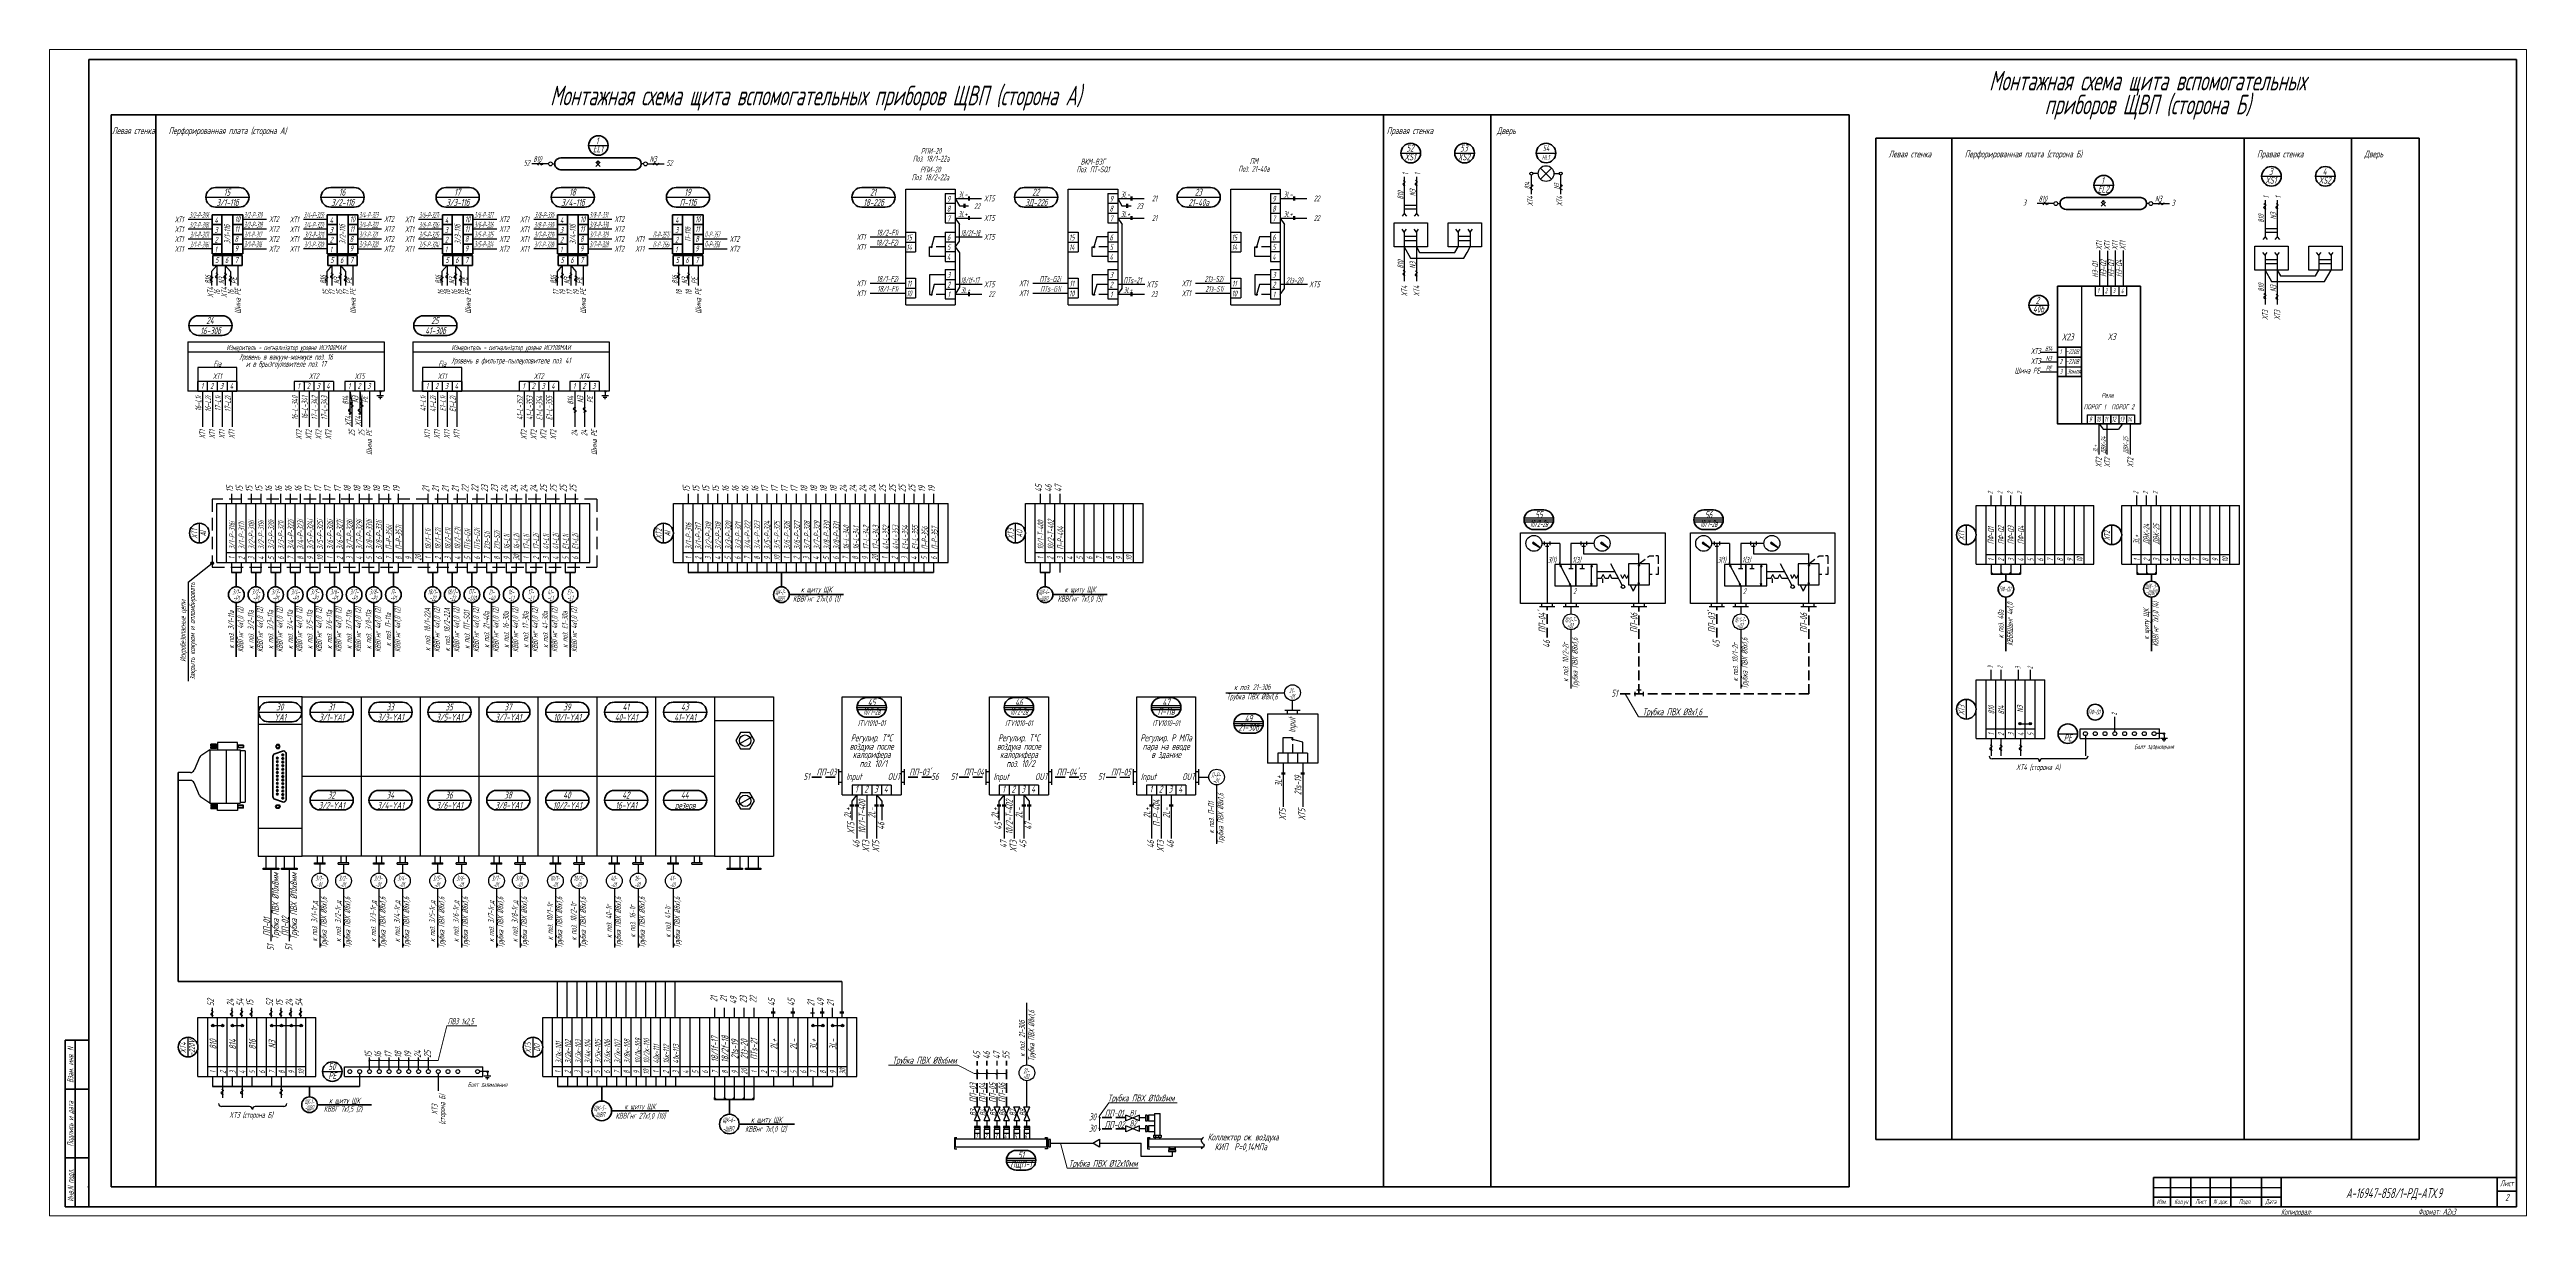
# Model space of a CAD drawing. Header units: millimetres. Extents: x -680 to 9204, y -4430 to 7779.
# Drawn here: x 3373 to 4635, y -1287 to -692 of the extents above; entities that cross this region are included whole.
import ezdxf
from ezdxf.enums import TextEntityAlignment as Align

# ---------------------------------------------------------------- set-up
doc = ezdxf.new("R2010")
doc.units = ezdxf.units.MM
for name, pattern in [('gost5', [7, 5, -2, 0]), ('JIS_02_4.0', [5.5, 4, -1.5]), ('невидимая', [9.525, 6.35, -3.175])]:
    doc.linetypes.add(name, pattern=pattern)
doc.layers.get('Defpoints').update_dxf_attribs({"color": 33})
for name, color, linetype, lineweight in [('text', 41, 'Continuous', 20), ('Выноска', 137, 'Continuous', 20), ('Датчики', 31, 'Continuous', 50), ('Обводка', 6, 'Continuous', 25), ('Размерная', 4, 'Continuous', 25), ('Текст_КИП', 2, 'Continuous', 25), ('Толст.рамка', 7, 'Continuous', 60), ('Тонк.рамка', 10, 'Continuous', 20), ('Тонкая', 5, 'Continuous', 20), ('Эл.кабель', 2, 'Continuous', 50)]:
    doc.layers.add(name, color=color, linetype=linetype, lineweight=lineweight)
doc.layers.add('ТЕКСТ', color=2, linetype='Continuous')
doc.layers.add('Текст.', color=51, linetype='Continuous')
doc.styles.add('Simplex', font='simplex.shx', dxfattribs={"width": 0.7, "oblique": 15})

# ---------------------------------------------------------------- blocks, each defined once
blk = doc.blocks.new('A$C47DB4C6F')
at = {"layer": 'Defpoints', "ltscale": 0.2}
for p, q in [((-7.5, -4), (7.4, -4)), ((-7.5, -5), (7.5, -5)), ((-7.5, -6), (7.4, -6))]:
    blk.add_line(p, q, dxfattribs=at)
at = {"layer": 'Датчики', "color": 4}
for p, q in [((-2.5, 0), (2.5, 0)), ((-2.5, -10), (2.5, -10))]:
    blk.add_line(p, q, dxfattribs=at)
for centre, start, end in [((-2.5, -5), 90, 270), ((2.5, -5), 270, 90)]:
    blk.add_arc(centre, 5, start, end, dxfattribs=at)
blk = doc.blocks.new('В1')
for p, q in [((7, -1.5), (0, 1.5)), ((0, 1.5), (0, -1.5)), ((7, 1.4), (0, -1.5)), ((7, 1.4), (7, -1.5))]:
    blk.add_line(p, q)
blk = doc.blocks.new('газ')
blk.add_lwpolyline([(-2, -3.5), (2, -3.5), (0, 0)], close=True)
blk = doc.blocks.new('Заземление')
for p, q in [((0, 0), (0, -2)), ((1.7, -2), (-1.8, -2)), ((0.9, -2.8), (-1, -2.8)), ((0.2, -3.5), (-0.3, -3.5))]:
    blk.add_line(p, q)

msp = doc.modelspace()

# ---------------------------------------------------------------- hatches: boundary and pattern name
at = {"ltscale": 0.3}
for points in [[(3652.089, -749.325, 1), (3652.889, -749.325, 1)], [(4418.763, -769.533, 1), (4419.563, -769.533, 1)]]:
    msp.add_hatch(color=256, dxfattribs=at).paths.add_polyline_path(points)
for color, points in [(256, [(3455.945, -954.569, 1), (3455.945, -953.165, 1)]), (3, [(4362.035, -958.428), (4363.035, -959.428), (4362.035, -959.428)]), (3, [(4367.035, -958.428), (4368.035, -959.428), (4367.035, -959.428)]), (3, [(4372.035, -958.428), (4371.035, -959.428), (4372.035, -959.428)]), (3, [(4377.035, -958.428), (4376.035, -959.428), (4377.035, -959.428)]), (3, [(4436.14, -958.428), (4437.14, -959.428), (4436.14, -959.428)]), (3, [(4441.14, -958.428), (4442.14, -959.428), (4441.14, -959.428)]), (3, [(4446.14, -958.428), (4445.14, -959.428), (4446.14, -959.428)]), (256, [(4376.669, -1036.262, 1), (4376.669, -1034.996, 1)]), (256, [(4381.972, -1036.262, 1), (4381.972, -1034.996, 1)]), (256, [(3456.308, -1189.993, 1), (3456.308, -1188.726, 1)]), (256, [(3461.308, -1189.993, 1), (3461.308, -1188.726, 1)]), (256, [(3466.308, -1189.993, 1), (3466.308, -1188.726, 1)]), (256, [(3471.308, -1189.993, 1), (3471.308, -1188.726, 1)]), (256, [(3486.308, -1189.993, 1), (3486.308, -1188.726, 1)]), (256, [(3491.308, -1189.993, 1), (3491.308, -1188.726, 1)]), (256, [(3496.308, -1189.993, 1), (3496.308, -1188.726, 1)]), (256, [(3501.308, -1189.993, 1), (3501.308, -1188.726, 1)]), (256, [(3761.998, -1189.993, 1), (3761.998, -1188.726, 1)]), (256, [(3766.998, -1189.993, 1), (3766.998, -1188.726, 1)]), (256, [(3771.998, -1189.993, 1), (3771.998, -1188.726, 1)]), (256, [(3776.998, -1189.993, 1), (3776.998, -1188.726, 1)]), (3, [(3711.892, -1226.015), (3712.892, -1227.015), (3711.892, -1227.015)]), (3, [(3716.892, -1226.015), (3717.892, -1227.015), (3716.892, -1227.015)]), (3, [(3721.892, -1226.015), (3720.892, -1227.015), (3721.892, -1227.015)]), (3, [(3726.892, -1226.015), (3725.892, -1227.015), (3726.892, -1227.015)]), (3, [(3731.892, -1226.015), (3730.892, -1227.015), (3731.892, -1227.015)])]:
    msp.add_hatch(color=color).paths.add_polyline_path(points)
h = msp.add_hatch(color=256)
h.dxf.hatch_style = 1
h.paths.add_polyline_path([(4142.337, -954.576), (4142.559, -955.704), (4142.849, -955.552)])
h.paths.add_polyline_path([(4142.337, -954.576), (4142.849, -955.552), (4143.138, -955.4)])
h = msp.add_hatch(color=256)
h.dxf.hatch_style = 1
h.paths.add_polyline_path([(4158.41, -954.576), (4158.738, -955.678), (4158.41, -955.678)])
h.paths.add_polyline_path([(4158.41, -954.576), (4158.41, -955.678), (4158.083, -955.678)])
h = msp.add_hatch(color=256)
h.dxf.hatch_style = 1
h.paths.add_polyline_path([(4182.323, -963.865), (4182.651, -964.967), (4182.651, -963.865)])
h.paths.add_polyline_path([(4182.651, -963.865), (4182.651, -964.967), (4182.978, -963.865)])
h.paths.add_polyline_path([(4182.323, -955.269), (4182.651, -955.269), (4182.651, -954.167)])
h.paths.add_polyline_path([(4182.651, -954.167), (4182.651, -955.269), (4182.978, -955.269)])
h = msp.add_hatch(color=256)
h.dxf.hatch_style = 1
h.paths.add_polyline_path([(4228.786, -954.576), (4229.008, -955.704), (4229.298, -955.552)])
h.paths.add_polyline_path([(4228.786, -954.576), (4229.298, -955.552), (4229.588, -955.4)])
h = msp.add_hatch(color=256)
h.dxf.hatch_style = 1
h.paths.add_polyline_path([(4244.86, -954.576), (4245.187, -955.678), (4244.86, -955.678)])
h.paths.add_polyline_path([(4244.86, -954.576), (4244.86, -955.678), (4244.532, -955.678)])
h = msp.add_hatch(color=256)
h.dxf.hatch_style = 1
h.paths.add_polyline_path([(4268.773, -963.865), (4269.1, -964.967), (4269.1, -963.865)])
h.paths.add_polyline_path([(4269.1, -963.865), (4269.1, -964.967), (4269.428, -963.865)])
h.paths.add_polyline_path([(4268.773, -955.269), (4269.1, -955.269), (4269.1, -954.167)])
h.paths.add_polyline_path([(4269.1, -954.167), (4269.1, -955.269), (4269.428, -955.269)])
h = msp.add_hatch(color=256)
h.dxf.hatch_style = 1
h.paths.add_polyline_path([(4148.03, -965.376), (4147.808, -964.248), (4147.518, -964.4)])
h.paths.add_polyline_path([(4148.03, -965.376), (4147.518, -964.4), (4147.228, -964.552)])
h = msp.add_hatch(color=256)
h.dxf.hatch_style = 1
h.paths.add_polyline_path([(4158.41, -965.376), (4158.738, -964.274), (4158.41, -964.274)])
h.paths.add_polyline_path([(4158.41, -965.376), (4158.41, -964.274), (4158.083, -964.274)])
h = msp.add_hatch(color=256)
h.dxf.hatch_style = 1
h.paths.add_polyline_path([(4234.479, -965.376), (4234.257, -964.248), (4233.967, -964.4)])
h.paths.add_polyline_path([(4234.479, -965.376), (4233.967, -964.4), (4233.677, -964.552)])
h = msp.add_hatch(color=256)
h.dxf.hatch_style = 1
h.paths.add_polyline_path([(4244.86, -965.376), (4245.187, -964.274), (4244.86, -964.274)])
h.paths.add_polyline_path([(4244.86, -965.376), (4244.86, -964.274), (4244.532, -964.274)])

# ---------------------------------------------------------------- linework, layer by layer
at = {"color": 5, "lineweight": 60}
for p, q in [((3404.575, -725.582), (4289.786, -725.582)), ((3404.575, -1271.555), (3404.575, -725.582)), ((3427.306, -1271.555), (3427.306, -725.582)), ((4052.54, -725.582), (4052.54, -1271.555)), ((4107.162, -725.582), (4107.162, -1271.555)), ((4289.786, -725.582), (4289.786, -1271.555)), ((4303.275, -737.435), (4579.936, -737.435)), ((4303.275, -1247.406), (4303.275, -737.435)), ((4342.078, -1247.406), (4342.078, -737.435)), ((4490.92, -737.435), (4490.92, -1247.406)), ((4545.542, -737.435), (4545.542, -1247.406)), ((4579.936, -737.435), (4579.936, -1247.406)), ((4579.936, -1247.406), (4303.275, -1247.406)), ((3393.155, -1271.555), (3392.695, -1271.555)), ((4289.786, -1271.555), (3404.575, -1271.555))]:
    msp.add_line(p, q, dxfattribs=at)
at = {"color": 0, "linetype": 'ByBlock'}
for p, q in [((3647.698, -741.124), (3657.636, -741.124)), ((3452.742, -767.517), (3474.742, -767.517)), ((3511.382, -767.517), (3533.382, -767.517)), ((3570.022, -767.517), (3592.022, -767.517)), ((3628.662, -767.517), (3650.662, -767.517)), ((3687.302, -767.517), (3709.302, -767.517)), ((3781.799, -767.517), (3803.799, -767.517)), ((3864.619, -767.517), (3886.619, -767.517)), ((3947.438, -767.517), (3969.438, -767.517)), ((4414.372, -761.332), (4424.31, -761.332)), ((4381.255, -822.447), (4391.193, -822.447)), ((3444.091, -832.842), (3466.091, -832.842)), ((3558.647, -832.842), (3580.647, -832.842)), ((3479.646, -1029.684), (3501.646, -1029.684)), ((3505.853, -1029.684), (3527.853, -1029.684)), ((3535.853, -1029.684), (3557.853, -1029.684)), ((3565.853, -1029.684), (3587.853, -1029.684)), ((3595.853, -1029.684), (3617.853, -1029.684)), ((3625.853, -1029.684), (3647.853, -1029.684)), ((3655.853, -1029.684), (3677.853, -1029.684)), ((3685.853, -1029.684), (3707.853, -1029.684)), ((3505.853, -1074.57), (3527.853, -1074.57)), ((3535.853, -1074.57), (3557.853, -1074.57)), ((3565.853, -1074.57), (3587.853, -1074.57)), ((3595.853, -1074.57), (3617.853, -1074.57)), ((3625.853, -1074.57), (3647.853, -1074.57)), ((3655.853, -1074.57), (3677.853, -1074.57)), ((3685.853, -1074.57), (3707.853, -1074.57))]:
    msp.add_line(p, q, dxfattribs=at)
at = {"lineweight": -3}
for p, q in [((3627.299, -750.504), (3618.83, -750.504)), ((3677.679, -750.504), (3686.149, -750.504)), ((4393.973, -770.712), (4385.504, -770.712)), ((4444.353, -770.712), (4452.823, -770.712))]:
    msp.add_line(p, q, dxfattribs=at)
at = {"linetype": 'Continuous'}
for p, q in [((3629.299, -750.492), (3630.475, -750.492)), ((3675.679, -750.492), (3674.503, -750.492)), ((4395.973, -770.7), (4397.149, -770.7)), ((4442.353, -770.7), (4441.178, -770.7))]:
    msp.add_line(p, q, dxfattribs=at)
at = {"lineweight": 40}
for p, q in [((3633.473, -753.472), (3671.505, -753.472)), ((3633.476, -747.472), (3671.505, -747.472)), ((3651.429, -751.833), (3653.55, -749.711)), ((3651.429, -749.711), (3653.55, -751.833)), ((4400.151, -767.68), (4438.179, -767.68)), ((3455.952, -796.397), (3455.952, -776.397)), ((3471.532, -776.397), (3455.952, -776.397)), ((3460.952, -781.397), (3455.952, -781.397)), ((3460.952, -776.397), (3460.952, -786.397)), ((3466.532, -786.397), (3466.532, -776.397)), ((3471.532, -781.397), (3466.532, -781.397)), ((3471.532, -776.397), (3471.532, -796.397)), ((3514.592, -796.397), (3514.592, -776.397)), ((3530.172, -776.397), (3514.592, -776.397)), ((3519.592, -781.397), (3514.592, -781.397)), ((3519.592, -776.397), (3519.592, -786.397)), ((3525.172, -786.397), (3525.172, -776.397)), ((3530.172, -781.397), (3525.172, -781.397)), ((3530.172, -776.397), (3530.172, -796.397)), ((3573.232, -796.397), (3573.232, -776.397)), ((3588.812, -776.397), (3573.232, -776.397)), ((3578.232, -781.397), (3573.232, -781.397)), ((3578.232, -776.397), (3578.232, -786.397)), ((3583.812, -786.397), (3583.812, -776.397)), ((3588.812, -781.397), (3583.812, -781.397)), ((3588.812, -776.397), (3588.812, -796.397)), ((3631.872, -796.397), (3631.872, -776.397)), ((3647.452, -776.397), (3631.872, -776.397)), ((3636.872, -781.397), (3631.872, -781.397)), ((3636.872, -776.397), (3636.872, -786.397)), ((3642.452, -786.397), (3642.452, -776.397)), ((3647.452, -781.397), (3642.452, -781.397)), ((3647.452, -776.397), (3647.452, -796.397)), ((3690.512, -796.397), (3690.512, -776.397)), ((3706.092, -776.397), (3690.512, -776.397)), ((3695.512, -781.397), (3690.512, -781.397)), ((3695.512, -776.397), (3695.512, -786.397)), ((3701.092, -786.397), (3701.092, -776.397)), ((3706.092, -781.397), (3701.092, -781.397)), ((3706.092, -776.397), (3706.092, -796.397)), ((4400.147, -773.68), (4438.179, -773.68)), ((4418.103, -772.04), (4420.224, -769.919)), ((4418.103, -769.919), (4420.224, -772.04)), ((3455.952, -786.397), (3460.952, -786.397)), ((3455.952, -786.397), (3460.952, -786.397)), ((3455.952, -786.397), (3460.952, -786.397)), ((3455.952, -786.397), (3460.952, -786.397)), ((3455.952, -791.397), (3460.952, -791.397)), ((3455.952, -791.397), (3460.952, -791.397)), ((3455.952, -791.397), (3460.952, -791.397)), ((3460.952, -786.397), (3460.952, -796.397)), ((3471.532, -786.397), (3466.532, -786.397)), ((3466.532, -796.397), (3466.532, -786.397)), ((3471.532, -791.397), (3466.532, -791.397)), ((3471.532, -791.397), (3466.532, -791.397)), ((3471.532, -791.397), (3466.532, -791.397)), ((3471.532, -791.397), (3466.532, -791.397)), ((3514.592, -786.397), (3519.592, -786.397)), ((3514.592, -786.397), (3519.592, -786.397)), ((3514.592, -786.397), (3519.592, -786.397)), ((3514.592, -786.397), (3519.592, -786.397)), ((3514.592, -791.397), (3519.592, -791.397)), ((3514.592, -791.397), (3519.592, -791.397)), ((3514.592, -791.397), (3519.592, -791.397)), ((3519.592, -786.397), (3519.592, -796.397)), ((3530.172, -786.397), (3525.172, -786.397)), ((3525.172, -796.397), (3525.172, -786.397)), ((3530.172, -791.397), (3525.172, -791.397)), ((3530.172, -791.397), (3525.172, -791.397)), ((3530.172, -791.397), (3525.172, -791.397)), ((3530.172, -791.397), (3525.172, -791.397)), ((3573.232, -786.397), (3578.232, -786.397)), ((3573.232, -786.397), (3578.232, -786.397)), ((3573.232, -786.397), (3578.232, -786.397)), ((3573.232, -786.397), (3578.232, -786.397)), ((3573.232, -791.397), (3578.232, -791.397)), ((3573.232, -791.397), (3578.232, -791.397)), ((3573.232, -791.397), (3578.232, -791.397)), ((3578.232, -786.397), (3578.232, -796.397)), ((3588.812, -786.397), (3583.812, -786.397)), ((3583.812, -796.397), (3583.812, -786.397)), ((3588.812, -791.397), (3583.812, -791.397)), ((3588.812, -791.397), (3583.812, -791.397)), ((3588.812, -791.397), (3583.812, -791.397)), ((3588.812, -791.397), (3583.812, -791.397)), ((3631.872, -786.397), (3636.872, -786.397)), ((3631.872, -786.397), (3636.872, -786.397)), ((3631.872, -786.397), (3636.872, -786.397)), ((3631.872, -786.397), (3636.872, -786.397)), ((3631.872, -791.397), (3636.872, -791.397)), ((3631.872, -791.397), (3636.872, -791.397)), ((3631.872, -791.397), (3636.872, -791.397)), ((3636.872, -786.397), (3636.872, -796.397)), ((3647.452, -786.397), (3642.452, -786.397)), ((3642.452, -796.397), (3642.452, -786.397)), ((3647.452, -791.397), (3642.452, -791.397)), ((3647.452, -791.397), (3642.452, -791.397)), ((3647.452, -791.397), (3642.452, -791.397)), ((3647.452, -791.397), (3642.452, -791.397)), ((3690.512, -786.397), (3695.512, -786.397)), ((3690.512, -786.397), (3695.512, -786.397)), ((3690.512, -786.397), (3695.512, -786.397)), ((3690.512, -786.397), (3695.512, -786.397)), ((3690.512, -791.397), (3695.512, -791.397)), ((3690.512, -791.397), (3695.512, -791.397)), ((3690.512, -791.397), (3695.512, -791.397)), ((3695.512, -786.397), (3695.512, -796.397)), ((3706.092, -786.397), (3701.092, -786.397)), ((3701.092, -796.397), (3701.092, -786.397)), ((3706.092, -791.397), (3701.092, -791.397)), ((3706.092, -791.397), (3701.092, -791.397)), ((3706.092, -791.397), (3701.092, -791.397)), ((3706.092, -791.397), (3701.092, -791.397)), ((3471.532, -796.397), (3455.952, -796.397)), ((3456.242, -797.186), (3471.242, -797.186)), ((3456.242, -802.186), (3456.242, -797.186)), ((3456.242, -802.186), (3471.242, -802.186)), ((3461.242, -802.186), (3461.242, -797.186)), ((3466.242, -802.186), (3466.242, -797.186)), ((3471.242, -802.186), (3471.242, -797.186)), ((3530.172, -796.397), (3514.592, -796.397)), ((3514.882, -797.186), (3529.882, -797.186)), ((3514.882, -802.186), (3514.882, -797.186)), ((3514.882, -802.186), (3529.882, -802.186)), ((3519.882, -802.186), (3519.882, -797.186)), ((3524.882, -802.186), (3524.882, -797.186)), ((3529.882, -802.186), (3529.882, -797.186)), ((3588.812, -796.397), (3573.232, -796.397)), ((3573.522, -797.186), (3588.522, -797.186)), ((3573.522, -802.186), (3573.522, -797.186)), ((3573.522, -802.186), (3588.522, -802.186)), ((3578.522, -802.186), (3578.522, -797.186)), ((3583.522, -802.186), (3583.522, -797.186)), ((3588.522, -802.186), (3588.522, -797.186)), ((3647.452, -796.397), (3631.872, -796.397)), ((3632.162, -797.186), (3647.162, -797.186)), ((3632.162, -802.186), (3632.162, -797.186)), ((3632.162, -802.186), (3647.162, -802.186)), ((3637.162, -802.186), (3637.162, -797.186)), ((3642.162, -802.186), (3642.162, -797.186)), ((3647.162, -802.186), (3647.162, -797.186)), ((3706.092, -796.397), (3690.512, -796.397)), ((3690.802, -797.186), (3705.802, -797.186)), ((3690.802, -802.186), (3690.802, -797.186)), ((3690.802, -802.186), (3705.802, -802.186)), ((3695.802, -802.186), (3695.802, -797.186)), ((3700.802, -802.186), (3700.802, -797.186)), ((3705.802, -802.186), (3705.802, -797.186)), ((4423.008, -878.294), (4423.008, -882.932))]:
    msp.add_line(p, q, dxfattribs=at)
for p, q in [((4061.411, -744.987), (4071.411, -744.987)), ((4088.826, -744.987), (4098.826, -744.987)), ((4499.791, -756.84), (4509.791, -756.84)), ((4527.206, -756.84), (4537.206, -756.84)), ((3834.338, -768.083), (3847.87, -768.083)), ((3834.338, -768.083), (3836.532, -771.877)), ((3917.158, -768.083), (3930.689, -768.083)), ((3917.158, -768.083), (3919.352, -771.877)), ((3999.978, -768.083), (4013.509, -768.083)), ((4063.118, -757.132), (4063.118, -775.784)), ((4069.313, -757.132), (4069.313, -775.784)), ((4501.498, -768.985), (4501.498, -787.637)), ((4507.692, -768.985), (4507.692, -787.637)), ((3455.952, -778.769), (3443.82, -778.769)), ((3483.664, -778.769), (3471.532, -778.769)), ((3514.592, -778.769), (3502.46, -778.769)), ((3542.304, -778.769), (3530.172, -778.769)), ((3573.232, -778.769), (3561.1, -778.769)), ((3600.944, -778.769), (3588.812, -778.769)), ((3631.872, -778.769), (3619.74, -778.769)), ((3659.584, -778.769), (3647.452, -778.769)), ((3834.338, -778.083), (3847.87, -778.083)), ((3834.338, -778.083), (3836.564, -781.455)), ((3836.532, -771.877), (3841.185, -771.877)), ((3836.564, -789.823), (3836.564, -781.455)), ((3917.158, -778.083), (3930.689, -778.083)), ((3917.158, -778.083), (3919.384, -781.455)), ((3919.352, -771.877), (3924.005, -771.877)), ((3919.384, -813.927), (3919.384, -781.455)), ((3999.978, -778.083), (4013.509, -778.083)), ((3999.978, -778.083), (4002.203, -781.455)), ((4002.203, -813.927), (4002.203, -781.455)), ((4063.118, -775.784), (4061.997, -777.195)), ((4063.118, -775.784), (4064.238, -777.195)), ((4069.313, -775.784), (4068.192, -777.195)), ((4069.313, -775.784), (4070.433, -777.195)), ((3455.952, -783.769), (3443.82, -783.769)), ((3455.952, -788.769), (3443.82, -788.769)), ((3455.952, -793.769), (3443.82, -793.769)), ((3483.664, -783.769), (3471.532, -783.769)), ((3483.664, -788.91), (3471.532, -788.91)), ((3483.664, -793.91), (3471.532, -793.91)), ((3514.592, -783.769), (3502.46, -783.769)), ((3514.592, -788.769), (3502.46, -788.769)), ((3514.592, -793.769), (3502.46, -793.769)), ((3542.304, -783.769), (3530.172, -783.769)), ((3542.304, -788.91), (3530.172, -788.91)), ((3542.304, -793.91), (3530.172, -793.91)), ((3573.232, -783.769), (3561.1, -783.769)), ((3573.232, -788.769), (3561.1, -788.769)), ((3573.232, -793.769), (3561.1, -793.769)), ((3600.944, -783.769), (3588.812, -783.769)), ((3600.944, -788.91), (3588.812, -788.91)), ((3600.944, -793.91), (3588.812, -793.91)), ((3631.872, -783.769), (3619.74, -783.769)), ((3631.872, -788.769), (3619.74, -788.769)), ((3631.872, -793.769), (3619.74, -793.769)), ((3659.584, -783.769), (3647.452, -783.769)), ((3659.584, -788.91), (3647.452, -788.91)), ((3659.584, -793.91), (3647.452, -793.91)), ((3690.512, -788.769), (3678.38, -788.769)), ((3690.512, -793.769), (3678.38, -793.769)), ((3718.224, -788.91), (3706.092, -788.91)), ((3718.224, -793.91), (3706.092, -793.91)), ((3791.093, -787.709), (3809.195, -787.709)), ((3791.093, -792.795), (3809.195, -792.795)), ((3821.307, -797.626), (3821.307, -792.721)), ((3821.307, -792.721), (3822.907, -792.721)), ((3823.679, -787.612), (3822.107, -793.39)), ((3829.338, -787.612), (3823.679, -787.612)), ((3829.338, -792.709), (3824.743, -792.709)), ((3834.338, -787.709), (3848.225, -787.709)), ((3834.338, -792.882), (3836.564, -789.823)), ((3834.338, -792.709), (3836.564, -795.768)), ((3904.127, -797.626), (3904.127, -792.721)), ((3904.127, -792.721), (3905.726, -792.721)), ((3906.499, -787.612), (3904.926, -793.39)), ((3912.158, -787.612), (3906.499, -787.612)), ((3912.158, -792.709), (3907.562, -792.709)), ((3986.946, -797.626), (3986.946, -792.721)), ((3986.946, -792.721), (3988.546, -792.721)), ((3989.319, -787.612), (3987.746, -793.39)), ((3994.978, -787.612), (3989.319, -787.612)), ((3994.978, -792.709), (3990.382, -792.709)), ((4063.118, -785.21), (4061.997, -783.799)), ((4063.118, -785.21), (4064.238, -783.799)), ((4063.118, -785.21), (4063.118, -810.287)), ((4069.313, -785.21), (4068.192, -783.799)), ((4069.313, -785.21), (4070.433, -783.799)), ((4069.313, -785.21), (4069.313, -810.287)), ((4090.532, -785.21), (4089.412, -783.799)), ((4090.532, -785.21), (4091.653, -783.799)), ((4090.532, -785.21), (4090.532, -792.814)), ((4096.727, -785.21), (4095.607, -783.799)), ((4096.727, -785.21), (4097.848, -783.799)), ((4096.727, -785.21), (4096.727, -792.814)), ((4417.202, -794.625), (4417.202, -812.82)), ((4421.202, -794.73), (4421.202, -812.82)), ((4425.202, -794.625), (4425.202, -812.82)), ((4429.202, -794.625), (4429.202, -812.82)), ((4501.498, -787.637), (4500.377, -789.048)), ((4501.498, -787.637), (4502.618, -789.048)), ((4507.692, -787.637), (4506.572, -789.048)), ((4507.692, -787.637), (4508.813, -789.048)), ((3458.355, -802.186), (3455.702, -805.385)), ((3455.702, -805.385), (3455.702, -812.378)), ((3458.355, -802.186), (3458.355, -812.378)), ((3462.678, -802.186), (3462.678, -812.378)), ((3462.678, -802.186), (3465.331, -805.385)), ((3465.331, -805.385), (3465.331, -812.378)), ((3468.985, -802.186), (3468.985, -812.378)), ((3516.995, -802.186), (3514.342, -805.385)), ((3514.342, -805.385), (3514.342, -812.378)), ((3516.995, -802.186), (3516.995, -812.378)), ((3521.318, -802.186), (3521.318, -812.378)), ((3521.318, -802.186), (3523.971, -805.385)), ((3523.971, -805.385), (3523.971, -812.378)), ((3527.625, -802.186), (3527.625, -812.378)), ((3575.635, -802.186), (3572.982, -805.385)), ((3572.982, -805.385), (3572.982, -812.378)), ((3575.635, -802.186), (3575.635, -812.378)), ((3579.958, -802.186), (3579.958, -812.378)), ((3579.958, -802.186), (3582.611, -805.385)), ((3582.611, -805.385), (3582.611, -812.378)), ((3586.265, -802.186), (3586.265, -812.378)), ((3634.275, -802.186), (3631.622, -805.385)), ((3631.622, -805.385), (3631.622, -812.378)), ((3634.275, -802.186), (3634.275, -812.378)), ((3638.598, -802.186), (3638.598, -812.378)), ((3638.598, -802.186), (3641.251, -805.385)), ((3641.251, -805.385), (3641.251, -812.378)), ((3644.905, -802.186), (3644.905, -812.378)), ((3693.545, -802.186), (3693.545, -812.378)), ((3698.545, -802.186), (3698.545, -812.378)), ((3703.545, -802.186), (3703.545, -812.378)), ((3829.338, -797.626), (3821.307, -797.626)), ((3829.338, -806.989), (3821.307, -806.989)), ((3821.307, -806.989), (3821.307, -816.963)), ((3836.564, -795.768), (3836.564, -813.354)), ((3912.158, -797.626), (3904.127, -797.626)), ((3912.158, -806.989), (3904.127, -806.989)), ((3904.127, -806.989), (3904.127, -816.963)), ((3994.978, -797.626), (3986.946, -797.626)), ((3994.978, -806.989), (3986.946, -806.989)), ((3986.946, -806.989), (3986.946, -816.963)), ((4501.498, -797.064), (4500.377, -795.653)), ((4501.498, -797.064), (4502.618, -795.653)), ((4501.498, -797.064), (4501.498, -822.141)), ((4507.692, -797.064), (4506.572, -795.653)), ((4507.692, -797.064), (4508.813, -795.653)), ((4507.692, -797.064), (4507.692, -822.141)), ((4528.912, -797.064), (4527.792, -795.653)), ((4528.912, -797.064), (4530.033, -795.653)), ((4528.912, -797.064), (4528.912, -804.667)), ((4535.107, -797.064), (4533.987, -795.653)), ((4535.107, -797.064), (4536.228, -795.653)), ((4535.107, -797.064), (4535.107, -804.667)), ((3791.093, -811.291), (3809.195, -811.291)), ((3791.093, -816.363), (3809.195, -816.363)), ((3821.307, -816.963), (3822.907, -816.963)), ((3823.679, -812.013), (3822.107, -817.791)), ((3829.338, -812.013), (3823.679, -812.013)), ((3829.338, -816.951), (3824.743, -816.951)), ((3834.338, -811.813), (3848.225, -811.813)), ((3836.564, -813.354), (3834.338, -816.813)), ((3834.338, -816.813), (3848.039, -816.813)), ((3873.913, -811.291), (3892.015, -811.291)), ((3873.913, -816.363), (3892.015, -816.363)), ((3904.127, -816.963), (3905.726, -816.963)), ((3906.499, -812.013), (3904.926, -817.791)), ((3912.158, -812.013), (3906.499, -812.013)), ((3912.158, -816.951), (3907.562, -816.951)), ((3917.158, -811.813), (3931.045, -811.813)), ((3917.158, -816.986), (3919.384, -813.927)), ((3917.158, -816.813), (3930.859, -816.813)), ((3956.733, -811.291), (3974.835, -811.291)), ((3956.733, -816.363), (3974.835, -816.363)), ((3986.946, -816.963), (3988.546, -816.963)), ((3989.319, -812.013), (3987.746, -817.791)), ((3994.978, -812.013), (3989.319, -812.013)), ((3994.978, -816.951), (3990.382, -816.951)), ((3999.978, -811.813), (4013.865, -811.813)), ((3999.978, -816.986), (4002.203, -813.927)), ((4408.027, -812.82), (4408.027, -882.932)), ((4415.016, -812.82), (4415.016, -817.47)), ((4415.016, -817.47), (4431.016, -817.47)), ((4419.016, -812.82), (4419.016, -817.47)), ((4423.016, -812.82), (4423.016, -817.47)), ((4427.016, -812.82), (4427.016, -817.47)), ((4427.016, -812.832), (4427.016, -817.47)), ((4431.016, -812.82), (4431.016, -817.47)), ((4387.058, -846.368), (4395.85, -846.368)), ((4387.058, -851.368), (4395.85, -851.368)), ((4387.058, -856.368), (4395.85, -856.368)), ((3451.106, -866.322), (3451.106, -884.424)), ((3456.106, -866.322), (3456.106, -884.424)), ((3461.106, -866.322), (3461.106, -884.424)), ((3466.106, -866.322), (3466.106, -884.424)), ((3500.304, -866.322), (3500.304, -884.553)), ((3502.125, -861.322), (3505.625, -861.322)), ((3505.304, -866.322), (3505.304, -884.424)), ((3510.304, -866.322), (3510.304, -884.553)), ((3515.304, -866.322), (3515.304, -884.424)), ((3526.106, -866.322), (3526.106, -878.232)), ((3526.106, -866.322), (3527.099, -871.545)), ((3531.106, -866.322), (3531.106, -878.232)), ((3531.106, -866.322), (3532.099, -871.545)), ((3536.106, -866.322), (3536.106, -884.553)), ((3565.662, -866.322), (3565.662, -884.424)), ((3570.662, -866.322), (3570.662, -884.424)), ((3575.662, -866.322), (3575.662, -884.424)), ((3580.662, -866.322), (3580.662, -884.424)), ((3614.861, -866.322), (3614.861, -884.553)), ((3616.681, -861.322), (3620.181, -861.322)), ((3619.861, -866.322), (3619.861, -884.424)), ((3624.861, -866.322), (3624.861, -884.553)), ((3629.861, -866.322), (3629.861, -884.424)), ((3640.662, -866.322), (3640.662, -884.424)), ((3645.662, -866.322), (3645.662, -884.424)), ((3650.662, -866.322), (3650.662, -884.553)), ((3527.099, -871.545), (3527.099, -884.424)), ((3532.099, -871.545), (3532.099, -884.424)), ((4410.979, -878.294), (4410.979, -882.932)), ((4410.979, -878.294), (4423.008, -878.294)), ((4414.979, -878.294), (4414.979, -882.932)), ((4417.045, -898.437), (4417.045, -882.932)), ((4417.045, -882.932), (4418.999, -885.683)), ((4419.008, -878.294), (4419.008, -882.932)), ((4421.03, -898.437), (4421.03, -882.932)), ((4423.008, -878.294), (4423.008, -882.932)), ((4423.008, -878.294), (4423.008, -882.932)), ((4423.008, -878.294), (4435.037, -878.294)), ((4428.909, -882.932), (4426.955, -885.691)), ((4427.008, -878.294), (4427.008, -882.932)), ((4431.037, -878.294), (4431.037, -882.932)), ((4432.933, -898.437), (4432.933, -882.932)), ((4435.037, -878.294), (4435.037, -882.932)), ((4435.037, -878.294), (4435.037, -882.932)), ((4418.999, -885.692), (4426.955, -885.691)), ((4128.806, -943.19), (4128.385, -943.694)), ((4128.385, -943.694), (4132.097, -945.939)), ((4132.097, -945.939), (4128.806, -943.19)), ((4135.873, -943.776), (4133.2, -943.776)), ((4142.337, -943.776), (4135.873, -943.776)), ((4135.873, -943.776), (4135.873, -974.332)), ((4142.337, -943.776), (4142.337, -954.576)), ((4148.03, -943.776), (4148.03, -954.576)), ((4159.857, -943.776), (4148.03, -943.776)), ((4154.457, -943.776), (4154.457, -949.159)), ((4163.563, -943.19), (4163.142, -943.694)), ((4163.142, -943.694), (4166.854, -945.939)), ((4166.854, -945.939), (4163.563, -943.19)), ((4215.255, -943.19), (4214.835, -943.694)), ((4214.835, -943.694), (4218.547, -945.939)), ((4218.547, -945.939), (4215.255, -943.19)), ((4222.323, -943.776), (4219.65, -943.776)), ((4228.786, -943.776), (4222.323, -943.776)), ((4222.323, -943.776), (4222.323, -974.332)), ((4228.786, -943.776), (4228.786, -954.576)), ((4234.479, -943.776), (4234.479, -954.576)), ((4246.306, -943.776), (4234.479, -943.776)), ((4240.906, -943.776), (4240.906, -949.159)), ((4250.012, -943.19), (4249.591, -943.694)), ((4249.591, -943.694), (4253.303, -945.939)), ((4253.303, -945.939), (4250.012, -943.19)), ((3443.728, -963.545), (3455.945, -953.867)), ((4142.337, -954.576), (4142.337, -953.451)), ((4142.337, -954.576), (4148.027, -965.377)), ((4142.337, -954.576), (4143.138, -955.4)), ((4142.337, -954.576), (4142.559, -955.704)), ((4143.138, -955.4), (4142.559, -955.704)), ((4149.155, -956.826), (4146.905, -956.826)), ((4148.03, -954.576), (4148.03, -956.826)), ((4154.851, -956.826), (4152.601, -956.826)), ((4153.726, -954.576), (4153.726, -956.826)), ((4154.457, -949.159), (4182.651, -949.159)), ((4158.41, -954.576), (4158.083, -955.678)), ((4158.083, -955.678), (4158.738, -955.678)), ((4158.41, -965.376), (4158.41, -954.576)), ((4158.41, -954.576), (4158.738, -955.678)), ((4170.432, -958.262), (4161.365, -958.262)), ((4174.013, -965.062), (4168.323, -954.26)), ((4182.651, -954.167), (4182.323, -955.269)), ((4182.323, -955.269), (4182.978, -955.269)), ((4182.651, -974.332), (4182.651, -949.159)), ((4182.651, -954.167), (4182.978, -955.269)), ((4228.786, -954.576), (4228.786, -953.451)), ((4228.786, -954.576), (4234.476, -965.377)), ((4228.786, -954.576), (4229.588, -955.4)), ((4228.786, -954.576), (4229.008, -955.704)), ((4229.588, -955.4), (4229.008, -955.704)), ((4235.604, -956.826), (4233.354, -956.826)), ((4234.479, -954.576), (4234.479, -956.826)), ((4241.3, -956.826), (4239.05, -956.826)), ((4240.175, -954.576), (4240.175, -956.826)), ((4240.906, -949.159), (4269.1, -949.159)), ((4244.86, -954.576), (4244.532, -955.678)), ((4244.532, -955.678), (4245.187, -955.678)), ((4244.86, -965.376), (4244.86, -954.576)), ((4244.86, -954.576), (4245.187, -955.678)), ((4256.881, -958.262), (4247.814, -958.262)), ((4260.463, -965.062), (4254.773, -954.26)), ((4269.1, -954.167), (4268.773, -955.269)), ((4268.773, -955.269), (4269.428, -955.269)), ((4269.1, -974.332), (4269.1, -949.159)), ((4269.1, -954.167), (4269.428, -955.269)), ((3443.728, -963.588), (3443.728, -1013.944)), ((4147.228, -964.552), (4147.808, -964.248)), ((4148.03, -965.376), (4147.228, -964.552)), ((4148.03, -965.376), (4147.808, -964.248)), ((4148.021, -965.367), (4148.021, -974.332)), ((4158.41, -965.376), (4158.083, -964.274)), ((4158.083, -964.274), (4158.738, -964.274)), ((4158.41, -965.376), (4158.738, -964.274)), ((4163.434, -961.738), (4161.365, -961.738)), ((4163.434, -961.738), (4164.416, -959.696)), ((4164.288, -963.846), (4164.288, -961.596)), ((4165.399, -961.738), (4164.416, -959.696)), ((4166.929, -961.738), (4165.399, -961.738)), ((4166.929, -961.738), (4167.912, -959.696)), ((4168.894, -961.738), (4167.912, -959.696)), ((4172.26, -961.733), (4168.894, -961.738)), ((4173.321, -959.567), (4174.304, -961.608)), ((4175.286, -959.567), (4174.304, -961.608)), ((4175.286, -959.567), (4176.269, -961.608)), ((4177.251, -959.567), (4176.269, -961.608)), ((4178.241, -964.967), (4179.762, -968.134)), ((4181.283, -964.967), (4179.762, -968.134)), ((4182.651, -964.967), (4182.323, -963.865)), ((4182.323, -963.865), (4182.978, -963.865)), ((4182.651, -964.967), (4182.978, -963.865)), ((4233.677, -964.552), (4234.257, -964.248)), ((4234.479, -965.376), (4233.677, -964.552)), ((4234.479, -965.376), (4234.257, -964.248)), ((4234.471, -965.367), (4234.471, -974.332)), ((4244.86, -965.376), (4244.532, -964.274)), ((4244.532, -964.274), (4245.187, -964.274)), ((4244.86, -965.376), (4245.187, -964.274)), ((4249.883, -961.738), (4247.814, -961.738)), ((4249.883, -961.738), (4250.866, -959.696)), ((4250.738, -963.846), (4250.738, -961.596)), ((4251.848, -961.738), (4250.866, -959.696)), ((4253.379, -961.738), (4251.848, -961.738)), ((4253.379, -961.738), (4254.361, -959.696)), ((4255.343, -961.738), (4254.361, -959.696)), ((4258.709, -961.733), (4255.343, -961.738)), ((4259.771, -959.567), (4260.753, -961.608)), ((4261.736, -959.567), (4260.753, -961.608)), ((4261.736, -959.567), (4262.718, -961.608)), ((4263.7, -959.567), (4262.718, -961.608)), ((4264.691, -964.967), (4266.212, -968.134)), ((4267.733, -964.967), (4266.212, -968.134)), ((4269.1, -964.967), (4268.773, -963.865)), ((4268.773, -963.865), (4269.428, -963.865)), ((4269.1, -964.967), (4269.428, -963.865)), ((4180.524, -1019.419), (4180.524, -1021.546)), ((4181.587, -1018.356), (4183.714, -1018.356)), ((4184.778, -1019.419), (4184.778, -1021.546)), ((3458.237, -1046.051), (3455.223, -1046.051)), ((3455.223, -1047.015), (3455.223, -1046.051)), ((3455.223, -1047.015), (3455.928, -1047.015)), ((3456.97, -1046.051), (3455.608, -1048.325)), ((3456.97, -1048.325), (3455.608, -1046.051)), ((3455.928, -1047.015), (3455.928, -1047.361)), ((3457.3, -1046.051), (3455.939, -1048.325)), ((3457.3, -1048.325), (3455.939, -1046.051)), ((3457.63, -1046.051), (3456.269, -1048.325)), ((3457.63, -1048.325), (3456.269, -1046.051)), ((3457.96, -1046.051), (3456.599, -1048.325)), ((3457.96, -1048.325), (3456.599, -1046.051)), ((3458.237, -1048.236), (3456.929, -1046.051)), ((3458.237, -1046.14), (3456.929, -1048.325)), ((3458.237, -1047.685), (3457.259, -1046.051)), ((3458.237, -1046.692), (3457.259, -1048.325)), ((3458.237, -1048.325), (3458.237, -1046.051)), ((3458.625, -1046.477), (3458.237, -1046.477)), ((3468.961, -1045.232), (3458.625, -1045.232)), ((3458.625, -1045.232), (3458.625, -1048.897)), ((3468.961, -1048.897), (3468.961, -1045.232)), ((3471.746, -1046.477), (3468.961, -1046.477)), ((3469.178, -1046.477), (3469.178, -1047.899)), ((3469.178, -1046.674), (3471.746, -1046.674)), ((3471.956, -1046.601), (3471.746, -1046.477)), ((3471.746, -1046.477), (3471.746, -1047.899)), ((3471.956, -1046.601), (3471.956, -1047.775)), ((3723.868, -1046.303), (3730.964, -1042.206)), ((4001.376, -1050.669), (4001.376, -1042.638)), ((4001.376, -1042.638), (4006.281, -1042.638)), ((4011.39, -1045.01), (4005.612, -1043.438)), ((4006.281, -1042.638), (4006.281, -1044.237)), ((4006.293, -1050.669), (4006.293, -1046.073)), ((4011.39, -1050.669), (4011.39, -1045.01)), ((4376.669, -1035.629), (4381.972, -1035.629)), ((4407.311, -1038.24), (4447.762, -1038.24)), ((4407.311, -1043.24), (4407.311, -1038.24)), ((4407.311, -1043.24), (4447.762, -1043.24)), ((4449.697, -1040.7), (4446.016, -1040.7)), ((4447.762, -1043.24), (4447.762, -1038.24)), ((3449.505, -1052.894), (3446.731, -1059.333)), ((3454.85, -1048.897), (3450.221, -1052.029)), ((3454.85, -1048.897), (3470.314, -1048.897)), ((3454.85, -1048.897), (3454.85, -1076.158)), ((3455.223, -1048.325), (3455.223, -1047.361)), ((3455.928, -1047.361), (3455.223, -1047.361)), ((3458.237, -1048.325), (3455.223, -1048.325)), ((3458.625, -1047.899), (3458.237, -1047.899)), ((3463.04, -1048.897), (3463.04, -1076.158)), ((3471.746, -1047.899), (3468.961, -1047.899)), ((3469.178, -1047.703), (3471.746, -1047.703)), ((3470.314, -1048.897), (3470.314, -1076.158)), ((3472.79, -1049.473), (3470.314, -1049.473)), ((3471.956, -1047.775), (3471.746, -1047.899)), ((3472.79, -1049.473), (3472.79, -1075.581)), ((4001.511, -1055.669), (4001.511, -1077.943)), ((4011.39, -1055.669), (4011.39, -1077.943)), ((3444.894, -1060.541), (3438.702, -1060.541)), ((3444.894, -1064.513), (3438.702, -1064.513)), ((3449.505, -1072.16), (3446.731, -1065.722)), ((3784.371, -1071.905), (3781.717, -1075.103)), ((3784.371, -1071.905), (3784.371, -1094.049)), ((3789.371, -1071.905), (3789.371, -1094.049)), ((3794.371, -1071.905), (3794.371, -1094.178)), ((3794.371, -1071.905), (3797.024, -1075.103)), ((3859.363, -1071.905), (3859.363, -1094.049)), ((3864.363, -1071.905), (3864.363, -1094.049)), ((3869.363, -1071.905), (3869.363, -1094.178)), ((3454.85, -1076.158), (3450.221, -1073.026)), ((3454.85, -1076.158), (3470.314, -1076.158)), ((3458.237, -1076.729), (3455.223, -1076.729)), ((3455.223, -1076.729), (3455.223, -1077.693)), ((3455.928, -1077.693), (3455.223, -1077.693)), ((3455.223, -1078.039), (3455.223, -1079.003)), ((3455.223, -1078.039), (3455.928, -1078.039)), ((3458.237, -1079.003), (3455.223, -1079.003)), ((3456.97, -1079.003), (3455.608, -1076.729)), ((3456.97, -1076.729), (3455.608, -1079.003)), ((3455.928, -1078.039), (3455.928, -1077.693)), ((3457.3, -1079.003), (3455.939, -1076.729)), ((3457.3, -1076.729), (3455.939, -1079.003)), ((3457.63, -1079.003), (3456.269, -1076.729)), ((3457.63, -1076.729), (3456.269, -1079.003)), ((3457.96, -1079.003), (3456.599, -1076.729)), ((3457.96, -1076.729), (3456.599, -1079.003)), ((3458.237, -1078.914), (3456.929, -1076.729)), ((3458.237, -1076.818), (3456.929, -1079.003)), ((3458.237, -1078.363), (3457.259, -1076.729)), ((3458.237, -1077.369), (3457.259, -1079.003)), ((3458.237, -1076.729), (3458.237, -1079.003)), ((3458.625, -1077.155), (3458.237, -1077.155)), ((3458.625, -1078.577), (3458.237, -1078.577)), ((3458.625, -1079.822), (3458.625, -1076.158)), ((3468.961, -1079.822), (3458.625, -1079.822)), ((3468.961, -1076.158), (3468.961, -1079.822)), ((3471.746, -1077.155), (3468.961, -1077.155)), ((3471.746, -1078.577), (3468.961, -1078.577)), ((3469.178, -1078.577), (3469.178, -1077.155)), ((3469.178, -1077.352), (3471.746, -1077.352)), ((3469.178, -1078.38), (3471.746, -1078.38)), ((3470.314, -1075.581), (3472.79, -1075.581)), ((3471.956, -1077.279), (3471.746, -1077.155)), ((3471.746, -1078.577), (3471.746, -1077.155)), ((3471.956, -1078.453), (3471.746, -1078.577)), ((3471.956, -1078.453), (3471.956, -1077.279)), ((3723.868, -1076.983), (3730.964, -1072.886)), ((3781.717, -1075.103), (3781.717, -1084.741)), ((3797.024, -1075.103), (3797.024, -1084.741)), ((3456.941, -1189.36), (3460.675, -1189.36)), ((3466.941, -1189.36), (3470.675, -1189.36)), ((3486.941, -1189.36), (3490.675, -1189.36)), ((3491.941, -1189.36), (3495.675, -1189.36)), ((3496.941, -1189.36), (3500.675, -1189.36)), ((3762.631, -1189.36), (3766.364, -1189.36)), ((3772.631, -1189.36), (3776.364, -1189.36)), ((3523.396, -1210.325), (3593.847, -1210.325)), ((3523.396, -1215.325), (3523.396, -1210.325)), ((3536.101, -1211.785), (3536.101, -1205.567)), ((3541.104, -1211.785), (3541.104, -1205.579)), ((3546.104, -1211.785), (3546.104, -1205.579)), ((3551.104, -1211.785), (3551.104, -1205.579)), ((3556.104, -1211.785), (3556.104, -1205.579)), ((3561.104, -1211.785), (3561.104, -1205.579)), ((3566.104, -1211.785), (3566.104, -1205.579)), ((3593.847, -1215.325), (3593.847, -1210.325)), ((3523.396, -1215.325), (3593.847, -1215.325)), ((3595.823, -1212.785), (3592.143, -1212.785)), ((3845.677, -1240.742), (3845.677, -1237.637)), ((3850.62, -1240.742), (3850.62, -1237.637)), ((3855.793, -1240.742), (3855.793, -1237.637)), ((3860.584, -1240.742), (3860.584, -1237.637)), ((3865.794, -1240.742), (3865.794, -1237.637)), ((3870.967, -1240.742), (3870.967, -1237.637)), ((3931.318, -1236.428), (3928.213, -1236.428)), ((3931.318, -1241.9), (3928.213, -1241.9))]:
    msp.add_line(p, q)
at = {"ltscale": 5}
for p, q in [((4127.846, -765.869), (4127.846, -756.2)), ((4131.321, -755.45), (4128.596, -755.45)), ((4132.499, -752.608), (4138.176, -758.292)), ((4132.499, -758.292), (4138.176, -752.608)), ((4139.354, -755.45), (4142.052, -755.45)), ((4142.802, -765.869), (4142.802, -756.2))]:
    msp.add_line(p, q, dxfattribs=at)
at = {"color": 7}
for p, q in [((4130.359, -744.963), (4140.297, -744.963)), ((4124.156, -931.746), (4139.156, -931.746)), ((4210.605, -931.746), (4225.605, -931.746)), ((3784.371, -1027.345), (3799.371, -1027.345)), ((3859.363, -1027.345), (3874.363, -1027.345)), ((3976.34, -1035.526), (3991.34, -1035.526)), ((3860.474, -1257.95), (3875.474, -1257.95))]:
    msp.add_line(p, q, dxfattribs=at)
at = {"lineweight": 30}
for p, q in [((3809.195, -822.218), (3809.195, -763.373)), ((3809.195, -763.373), (3834.338, -763.373)), ((3829.338, -765.583), (3834.338, -765.583)), ((3829.338, -765.583), (3829.338, -780.583)), ((3834.338, -763.373), (3834.338, -822.218)), ((3892.015, -822.218), (3892.015, -763.373)), ((3892.015, -763.373), (3917.158, -763.373)), ((3912.158, -765.583), (3917.158, -765.583)), ((3912.158, -765.583), (3912.158, -780.583)), ((3917.158, -763.373), (3917.158, -822.218)), ((3974.835, -822.218), (3974.835, -763.373)), ((3974.835, -763.373), (3999.978, -763.373)), ((3994.978, -765.583), (3999.978, -765.583)), ((3994.978, -765.583), (3994.978, -780.583)), ((3999.978, -763.373), (3999.978, -822.218)), ((3829.338, -770.583), (3834.338, -770.583)), ((3829.338, -770.583), (3834.338, -770.583)), ((3829.338, -775.583), (3834.338, -775.583)), ((3829.338, -780.583), (3834.338, -780.583)), ((3912.158, -770.583), (3917.158, -770.583)), ((3912.158, -770.583), (3917.158, -770.583)), ((3912.158, -775.583), (3917.158, -775.583)), ((3912.158, -780.583), (3917.158, -780.583)), ((3994.978, -770.583), (3999.978, -770.583)), ((3994.978, -770.583), (3999.978, -770.583)), ((3994.978, -775.583), (3999.978, -775.583)), ((3994.978, -780.583), (3999.978, -780.583)), ((4063.118, -771.53), (4069.313, -771.53)), ((4069.313, -773.53), (4063.118, -773.53)), ((3809.195, -785.289), (3814.195, -785.289)), ((3809.195, -790.289), (3814.195, -790.289)), ((3814.195, -785.289), (3814.195, -795.289)), ((3829.338, -785.209), (3834.338, -785.209)), ((3829.338, -785.209), (3829.338, -800.209)), ((3829.338, -790.209), (3834.338, -790.209)), ((3829.338, -790.209), (3834.338, -790.209)), ((3892.015, -785.289), (3897.015, -785.289)), ((3892.015, -790.289), (3897.015, -790.289)), ((3897.015, -785.289), (3897.015, -795.289)), ((3912.158, -785.209), (3917.158, -785.209)), ((3912.158, -785.209), (3912.158, -800.209)), ((3912.158, -790.209), (3917.158, -790.209)), ((3912.158, -790.209), (3917.158, -790.209)), ((3974.835, -785.289), (3979.835, -785.289)), ((3974.835, -790.289), (3979.835, -790.289)), ((3979.835, -785.289), (3979.835, -795.289)), ((3994.978, -785.209), (3999.978, -785.209)), ((3994.978, -785.209), (3994.978, -800.209)), ((3994.978, -790.209), (3999.978, -790.209)), ((3994.978, -790.209), (3999.978, -790.209)), ((4069.313, -787.464), (4063.118, -787.464)), ((4063.118, -789.464), (4069.313, -789.464)), ((4096.727, -787.464), (4090.532, -787.464)), ((4090.532, -789.464), (4096.727, -789.464)), ((4501.498, -783.384), (4507.692, -783.384)), ((4507.692, -785.384), (4501.498, -785.384)), ((3809.195, -795.289), (3814.195, -795.289)), ((3829.338, -795.209), (3834.338, -795.209)), ((3829.338, -800.209), (3834.338, -800.209)), ((3829.338, -804.313), (3829.338, -819.313)), ((3829.338, -804.313), (3834.338, -804.313)), ((3892.015, -795.289), (3897.015, -795.289)), ((3912.158, -795.209), (3917.158, -795.209)), ((3912.158, -800.209), (3917.158, -800.209)), ((3912.158, -804.313), (3912.158, -819.313)), ((3912.158, -804.313), (3917.158, -804.313)), ((3974.835, -795.289), (3979.835, -795.289)), ((3994.978, -795.209), (3999.978, -795.209)), ((3994.978, -800.209), (3999.978, -800.209)), ((3994.978, -804.313), (3994.978, -819.313)), ((3994.978, -804.313), (3999.978, -804.313)), ((4507.692, -799.317), (4501.498, -799.317)), ((4501.498, -801.317), (4507.692, -801.317)), ((4535.107, -799.317), (4528.912, -799.317)), ((4528.912, -801.317), (4535.107, -801.317)), ((3809.195, -808.765), (3814.195, -808.765)), ((3809.195, -813.765), (3814.195, -813.765)), ((3809.195, -818.765), (3814.195, -818.765)), ((3814.195, -808.765), (3814.195, -818.765)), ((3829.338, -809.313), (3834.338, -809.313)), ((3829.338, -809.313), (3834.338, -809.313)), ((3829.338, -814.313), (3834.338, -814.313)), ((3829.338, -819.313), (3834.338, -819.313)), ((3892.015, -808.765), (3897.015, -808.765)), ((3892.015, -813.765), (3897.015, -813.765)), ((3892.015, -818.765), (3897.015, -818.765)), ((3897.015, -808.765), (3897.015, -818.765)), ((3912.158, -809.313), (3917.158, -809.313)), ((3912.158, -809.313), (3917.158, -809.313)), ((3912.158, -814.313), (3917.158, -814.313)), ((3912.158, -819.313), (3917.158, -819.313)), ((3974.835, -808.765), (3979.835, -808.765)), ((3974.835, -813.765), (3979.835, -813.765)), ((3974.835, -818.765), (3979.835, -818.765)), ((3979.835, -808.765), (3979.835, -818.765)), ((3994.978, -809.313), (3999.978, -809.313)), ((3994.978, -809.313), (3999.978, -809.313)), ((3994.978, -814.313), (3999.978, -814.313)), ((3994.978, -819.313), (3999.978, -819.313)), ((3809.195, -822.218), (3834.338, -822.218)), ((3892.015, -822.218), (3917.158, -822.218)), ((3974.835, -822.218), (3999.978, -822.218)), ((3443.606, -841.179), (3543.606, -841.179)), ((3443.606, -841.179), (3443.606, -866.322)), ((3543.606, -841.179), (3543.606, -866.322)), ((3558.162, -841.179), (3658.162, -841.179)), ((3558.162, -841.179), (3558.162, -866.322)), ((3658.162, -841.179), (3658.162, -866.322)), ((3543.606, -866.322), (3443.606, -866.322)), ((3453.606, -861.322), (3448.606, -861.322)), ((3448.606, -866.322), (3448.606, -861.322)), ((3453.606, -866.322), (3453.606, -861.322)), ((3458.606, -861.322), (3453.606, -861.322)), ((3458.606, -861.322), (3458.606, -866.322)), ((3463.606, -861.322), (3458.606, -861.322)), ((3463.606, -861.322), (3463.606, -866.322)), ((3468.606, -861.322), (3463.606, -861.322)), ((3468.606, -861.322), (3468.606, -866.322)), ((3497.804, -861.322), (3497.804, -866.322)), ((3507.804, -861.322), (3497.804, -861.322)), ((3502.804, -861.322), (3502.804, -866.322)), ((3507.804, -861.322), (3507.804, -866.322)), ((3517.804, -861.322), (3507.804, -861.322)), ((3512.804, -861.322), (3512.804, -866.322)), ((3517.804, -861.322), (3517.804, -866.322)), ((3523.606, -861.322), (3523.606, -866.322)), ((3538.606, -861.322), (3523.606, -861.322)), ((3528.606, -861.322), (3528.606, -866.322)), ((3528.606, -861.322), (3528.606, -866.322)), ((3533.606, -861.322), (3533.606, -866.322)), ((3538.606, -861.322), (3538.606, -866.322)), ((3658.162, -866.322), (3558.162, -866.322)), ((3568.162, -861.322), (3563.162, -861.322)), ((3563.162, -866.322), (3563.162, -861.322)), ((3568.162, -866.322), (3568.162, -861.322)), ((3573.162, -861.322), (3568.162, -861.322)), ((3573.162, -861.322), (3573.162, -866.322)), ((3578.162, -861.322), (3573.162, -861.322)), ((3578.162, -861.322), (3578.162, -866.322)), ((3583.162, -861.322), (3578.162, -861.322)), ((3583.162, -861.322), (3583.162, -866.322)), ((3612.361, -861.322), (3612.361, -866.322)), ((3622.361, -861.322), (3612.361, -861.322)), ((3617.361, -861.322), (3617.361, -866.322)), ((3622.361, -861.322), (3622.361, -866.322)), ((3632.361, -861.322), (3622.361, -861.322)), ((3627.361, -861.322), (3627.361, -866.322)), ((3632.361, -861.322), (3632.361, -866.322)), ((3638.162, -861.322), (3638.162, -866.322)), ((3653.162, -861.322), (3638.162, -861.322)), ((3643.162, -861.322), (3643.162, -866.322)), ((3643.162, -861.322), (3643.162, -866.322)), ((3648.162, -861.322), (3648.162, -866.322)), ((3653.162, -861.322), (3653.162, -866.322)), ((4134.439, -942.878), (4134.439, -944.674)), ((4136.771, -945.353), (4134.975, -945.353)), ((4137.283, -942.878), (4137.283, -944.674)), ((4153.023, -942.878), (4153.023, -944.674)), ((4155.355, -945.353), (4153.559, -945.353)), ((4155.867, -942.878), (4155.867, -944.674)), ((4220.889, -942.878), (4220.889, -944.674)), ((4223.221, -945.353), (4221.425, -945.353)), ((4223.733, -942.878), (4223.733, -944.674)), ((4239.472, -942.878), (4239.472, -944.674)), ((4241.804, -945.353), (4240.008, -945.353)), ((4242.316, -942.878), (4242.316, -944.674)), ((3531.853, -1021.905), (3531.853, -1103.15)), ((3561.853, -1021.905), (3561.853, -1103.15)), ((3591.853, -1021.905), (3591.853, -1103.15)), ((3621.853, -1021.905), (3621.853, -1103.15)), ((3651.853, -1021.905), (3651.853, -1103.15)), ((3681.853, -1021.905), (3681.853, -1103.15)), ((3711.853, -1021.905), (3741.853, -1021.905)), ((3711.853, -1034.079), (3741.853, -1034.079)), ((3741.853, -1021.905), (3741.853, -1103.15)), ((3993.439, -1030.526), (4019.148, -1030.526)), ((3993.439, -1030.526), (3993.439, -1055.669)), ((4019.148, -1030.526), (4019.148, -1055.669)), ((3501.853, -1036.043), (3479.439, -1036.043)), ((4019.148, -1055.669), (3993.439, -1055.669)), ((4013.793, -1050.669), (3998.793, -1050.669)), ((3998.793, -1050.669), (3998.793, -1055.669)), ((4003.793, -1050.669), (4003.793, -1055.669)), ((4008.793, -1050.669), (4008.793, -1055.669)), ((4008.793, -1050.669), (4008.793, -1055.669)), ((4013.793, -1050.669), (4013.793, -1055.669)), ((3711.853, -1062.527), (3501.853, -1062.527)), ((3781.871, -1066.905), (3781.871, -1071.905)), ((3801.871, -1066.905), (3781.871, -1066.905)), ((3786.871, -1066.905), (3786.871, -1071.905)), ((3786.871, -1066.905), (3786.871, -1071.905)), ((3791.871, -1066.905), (3791.871, -1071.905)), ((3796.871, -1066.905), (3796.871, -1071.905)), ((3801.871, -1066.905), (3801.871, -1071.905)), ((3856.863, -1066.905), (3856.863, -1071.905)), ((3876.863, -1066.905), (3856.863, -1066.905)), ((3861.863, -1066.905), (3861.863, -1071.905)), ((3861.863, -1066.905), (3861.863, -1071.905)), ((3866.863, -1066.905), (3866.863, -1071.905)), ((3871.863, -1066.905), (3871.863, -1071.905)), ((3876.863, -1066.905), (3876.863, -1071.905)), ((3501.853, -1089.011), (3479.439, -1089.011)), ((3711.853, -1103.15), (3741.853, -1103.15))]:
    msp.add_line(p, q, dxfattribs=at)
at = {"ltscale": 0.5}
for p, q in [((3834.338, -768.373), (3834.338, -773.373)), ((3917.158, -768.373), (3917.158, -773.373)), ((3999.978, -768.373), (3999.978, -773.373)), ((3538.606, -866.322), (3533.606, -866.322)), ((3653.162, -866.322), (3648.162, -866.322)), ((3631.689, -1166.969), (3631.689, -1185.325)), ((3636.689, -1166.969), (3636.689, -1185.325)), ((3641.689, -1166.969), (3641.689, -1185.325)), ((3646.689, -1166.969), (3646.689, -1185.325)), ((3651.689, -1166.969), (3651.689, -1185.325)), ((3656.689, -1166.969), (3656.689, -1185.325)), ((3661.689, -1166.969), (3661.689, -1185.325)), ((3666.689, -1166.969), (3666.689, -1185.325)), ((3671.689, -1166.969), (3671.689, -1185.325)), ((3676.689, -1166.969), (3676.689, -1185.325)), ((3681.689, -1166.969), (3681.689, -1185.325)), ((3686.689, -1166.969), (3686.689, -1185.325)), ((3691.689, -1166.969), (3691.689, -1185.325)), ((3776.689, -1166.969), (3776.689, -1185.325)), ((3456, -1180.325), (3456, -1185.325)), ((3466, -1180.325), (3466, -1185.325)), ((3471, -1180.325), (3471, -1185.325)), ((3476, -1180.325), (3476, -1185.325)), ((3486, -1180.325), (3486, -1185.325)), ((3491, -1180.325), (3491, -1185.325)), ((3496, -1180.325), (3496, -1185.325)), ((3501, -1180.325), (3501, -1185.325)), ((3711.793, -1180.325), (3711.793, -1185.325)), ((3716.793, -1180.325), (3716.793, -1185.325)), ((3721.793, -1180.325), (3721.793, -1185.325)), ((3726.793, -1180.325), (3726.793, -1185.325)), ((3731.793, -1180.325), (3731.793, -1185.325)), ((3741.689, -1180.325), (3741.689, -1185.325)), ((3751.689, -1180.325), (3751.689, -1185.325)), ((3761.689, -1180.325), (3761.689, -1185.325)), ((3766.689, -1180.325), (3766.689, -1185.325)), ((3771.689, -1180.325), (3771.689, -1185.325))]:
    msp.add_line(p, q, dxfattribs=at)
at = {"lineweight": 30, "ltscale": 0.5}
for p, q in [((4058.003, -792.814), (4058.003, -780.497)), ((4058.003, -780.497), (4074.978, -780.497)), ((4074.978, -780.497), (4074.978, -792.814)), ((4085.417, -792.814), (4085.417, -780.497)), ((4085.417, -780.497), (4102.392, -780.497)), ((4102.392, -780.497), (4102.392, -792.814)), ((4074.978, -792.814), (4058.003, -792.814)), ((4102.392, -792.814), (4085.417, -792.814)), ((4496.382, -804.667), (4496.382, -792.35)), ((4496.382, -792.35), (4513.358, -792.35)), ((4513.358, -792.35), (4513.358, -804.667)), ((4523.797, -804.667), (4523.797, -792.35)), ((4523.797, -792.35), (4540.772, -792.35)), ((4540.772, -792.35), (4540.772, -804.667)), ((4513.358, -804.667), (4496.382, -804.667)), ((4540.772, -804.667), (4523.797, -804.667))]:
    msp.add_line(p, q, dxfattribs=at)
at = {"color": 107}
for p, q in [((4063.118, -792.814), (4066.359, -798.574)), ((4069.313, -792.814), (4070.933, -795.694)), ((4088.915, -795.694), (4090.532, -792.814)), ((4095.11, -795.694), (4096.727, -792.814)), ((4066.359, -798.574), (4093.493, -798.574)), ((4070.933, -795.694), (4088.915, -795.694)), ((4093.493, -798.574), (4095.11, -795.694)), ((4501.498, -804.667), (4504.739, -810.427)), ((4507.692, -804.667), (4509.313, -807.547)), ((4527.295, -807.547), (4528.912, -804.667)), ((4533.49, -807.547), (4535.107, -804.667)), ((4504.739, -810.427), (4531.873, -810.427)), ((4509.313, -807.547), (4527.295, -807.547)), ((4531.873, -810.427), (4533.49, -807.547)), ((3443.606, -846.18), (3543.606, -846.18)), ((3558.162, -846.18), (3658.162, -846.18))]:
    msp.add_line(p, q, dxfattribs=at)
at = {"lineweight": 25}
for p, q in [((4395.85, -843.868), (4408.027, -843.868)), ((4408.027, -843.868), (4395.85, -843.868)), ((4395.85, -843.868), (4395.85, -848.868)), ((4395.85, -845.04), (4395.85, -850.04)), ((4400.267, -853.868), (4400.267, -843.868)), ((4408.027, -853.868), (4408.027, -843.868)), ((4395.85, -846.368), (4395.85, -851.368)), ((4395.85, -848.868), (4408.027, -848.868)), ((4408.027, -848.868), (4395.85, -848.868)), ((4395.85, -848.868), (4395.85, -858.868)), ((4395.85, -853.868), (4408.027, -853.868)), ((4400.267, -858.868), (4400.267, -853.868)), ((4408.027, -858.868), (4408.027, -853.868)), ((4395.85, -858.868), (4408.027, -858.868)), ((4408.027, -858.868), (4395.85, -858.868))]:
    msp.add_line(p, q, dxfattribs=at)
at = {"color": 2, "ltscale": 0.5}
for p, q in [((3465.784, -918.539), (3465.784, -923.539)), ((3470.784, -918.539), (3470.784, -923.539)), ((3475.784, -918.539), (3475.784, -923.539)), ((3480.784, -918.539), (3480.784, -923.539)), ((3485.784, -918.539), (3485.784, -923.539)), ((3490.784, -918.539), (3490.784, -923.539)), ((3495.784, -918.539), (3495.784, -923.539)), ((3500.784, -918.539), (3500.784, -923.539)), ((3505.784, -918.539), (3505.784, -923.539)), ((3510.784, -918.539), (3510.784, -923.539)), ((3515.784, -918.539), (3515.784, -923.539)), ((3520.784, -918.539), (3520.784, -923.539)), ((3525.784, -918.539), (3525.784, -923.539)), ((3530.784, -918.539), (3530.784, -923.539)), ((3535.784, -918.539), (3535.784, -923.539)), ((3540.784, -918.539), (3540.784, -923.539)), ((3545.784, -918.539), (3545.784, -923.539)), ((3550.784, -918.539), (3550.784, -923.539)), ((3565.784, -918.539), (3565.784, -923.539)), ((3570.784, -918.539), (3570.784, -923.539)), ((3575.784, -918.539), (3575.784, -923.539)), ((3580.784, -918.539), (3580.784, -923.539)), ((3585.784, -918.539), (3585.784, -923.539)), ((3590.784, -918.539), (3590.784, -923.539)), ((3595.784, -918.539), (3595.784, -923.539)), ((3600.784, -918.539), (3600.784, -923.539)), ((3605.784, -918.539), (3605.784, -923.539)), ((3610.784, -918.539), (3610.784, -923.539)), ((3615.784, -918.539), (3615.784, -923.539)), ((3620.784, -918.539), (3620.784, -923.539)), ((3625.784, -918.539), (3625.784, -923.539)), ((3630.784, -918.539), (3630.784, -923.539)), ((3635.784, -918.539), (3635.784, -923.539)), ((3640.784, -918.539), (3640.784, -923.539)), ((3698.402, -918.539), (3698.402, -923.539)), ((3703.402, -918.539), (3703.402, -923.539)), ((3708.402, -918.539), (3708.402, -923.539)), ((3713.402, -918.539), (3713.402, -923.539)), ((3718.402, -918.539), (3718.402, -923.539)), ((3723.402, -918.539), (3723.402, -923.539)), ((3728.402, -918.539), (3728.402, -923.539)), ((3733.402, -918.539), (3733.402, -923.539)), ((3738.402, -918.539), (3738.402, -923.539)), ((3743.402, -918.539), (3743.402, -923.539)), ((3748.402, -918.539), (3748.402, -923.539)), ((3753.402, -918.539), (3753.402, -923.539)), ((3758.402, -918.539), (3758.402, -923.539)), ((3763.402, -918.539), (3763.402, -923.539)), ((3768.402, -918.539), (3768.402, -923.539)), ((3773.402, -918.539), (3773.402, -923.539)), ((3778.402, -918.539), (3778.402, -923.539)), ((3783.402, -918.539), (3783.402, -923.539)), ((3788.421, -918.539), (3788.421, -923.539)), ((3793.421, -918.539), (3793.421, -923.539)), ((3798.491, -918.539), (3798.491, -923.539)), ((3803.491, -918.539), (3803.491, -923.539)), ((3808.402, -918.539), (3808.402, -923.539)), ((3813.402, -918.539), (3813.402, -923.539)), ((3818.402, -918.539), (3818.402, -923.539)), ((3823.402, -918.539), (3823.402, -923.539)), ((3877.668, -918.539), (3877.668, -923.539)), ((3882.668, -918.539), (3882.668, -923.539)), ((4361.899, -919.428), (4361.899, -924.428)), ((4366.899, -919.428), (4366.899, -924.428)), ((4371.899, -919.428), (4371.899, -924.428)), ((4376.899, -919.428), (4376.899, -924.428)), ((4436.005, -919.428), (4436.005, -924.428)), ((4441.005, -919.428), (4441.005, -924.428)), ((4446.005, -919.428), (4446.005, -924.428)), ((3465.784, -953.539), (3465.784, -958.539)), ((3470.784, -953.539), (3470.784, -958.539)), ((3475.784, -953.539), (3475.784, -958.539)), ((3480.784, -953.539), (3480.784, -958.539)), ((3485.784, -953.539), (3485.784, -958.539)), ((3490.784, -953.539), (3490.784, -958.539)), ((3495.784, -953.539), (3495.784, -958.539)), ((3500.784, -953.539), (3500.784, -958.539)), ((3505.784, -953.539), (3505.784, -958.539)), ((3510.784, -953.539), (3510.784, -958.539)), ((3515.784, -953.539), (3515.784, -958.539)), ((3520.784, -953.539), (3520.784, -958.539)), ((3525.784, -953.539), (3525.784, -958.539)), ((3530.784, -953.539), (3530.784, -958.539)), ((3535.784, -953.539), (3535.784, -958.539)), ((3540.784, -953.539), (3540.784, -958.539)), ((3545.784, -953.539), (3545.784, -958.539)), ((3550.784, -953.539), (3550.784, -958.539)), ((3565.784, -953.539), (3565.784, -958.539)), ((3570.784, -953.539), (3570.784, -958.539)), ((3575.784, -953.539), (3575.784, -958.539)), ((3580.784, -953.539), (3580.784, -958.539)), ((3585.784, -953.539), (3585.784, -958.539)), ((3590.784, -953.539), (3590.784, -958.539)), ((3595.784, -953.539), (3595.784, -958.539)), ((3600.784, -953.539), (3600.784, -958.539)), ((3605.784, -953.539), (3605.784, -958.539)), ((3610.784, -953.539), (3610.784, -958.539)), ((3615.784, -953.539), (3615.784, -958.539)), ((3620.784, -953.539), (3620.784, -958.539)), ((3625.784, -953.539), (3625.784, -958.539)), ((3630.784, -953.539), (3630.784, -958.539)), ((3635.784, -953.539), (3635.784, -958.539)), ((3640.784, -953.539), (3640.784, -958.539)), ((3698.402, -953.539), (3698.402, -958.539)), ((3703.402, -953.539), (3703.402, -958.539)), ((3708.402, -953.539), (3708.402, -958.539)), ((3713.402, -953.539), (3713.402, -958.539)), ((3718.402, -953.539), (3718.402, -958.539)), ((3723.402, -953.539), (3723.402, -958.539)), ((3728.402, -953.539), (3728.402, -958.539)), ((3733.402, -953.539), (3733.402, -958.539)), ((3738.402, -953.539), (3738.402, -958.539)), ((3743.402, -953.539), (3743.402, -958.539)), ((3748.402, -953.539), (3748.402, -958.539)), ((3753.402, -953.539), (3753.402, -958.539)), ((3758.402, -953.539), (3758.402, -958.539)), ((3763.402, -953.539), (3763.402, -958.539)), ((3768.402, -953.539), (3768.402, -958.539)), ((3773.402, -953.539), (3773.402, -958.539)), ((3778.402, -953.539), (3778.402, -958.539)), ((3783.402, -953.539), (3783.402, -958.539)), ((3788.421, -953.539), (3788.421, -958.539)), ((3793.421, -953.539), (3793.421, -958.539)), ((3798.491, -953.539), (3798.491, -958.539)), ((3803.491, -953.539), (3803.491, -958.539)), ((3808.402, -953.539), (3808.402, -958.539)), ((3813.402, -953.539), (3813.402, -958.539)), ((3818.402, -953.539), (3818.402, -958.539)), ((3823.402, -953.539), (3823.402, -958.539)), ((3877.668, -953.539), (3877.668, -958.539)), ((3882.668, -953.539), (3882.668, -958.539)), ((4362.035, -954.428), (4362.035, -959.428)), ((4367.035, -954.428), (4367.035, -959.428)), ((4372.035, -954.428), (4372.035, -959.428)), ((4377.035, -954.428), (4377.035, -959.428)), ((4436.14, -954.428), (4436.14, -959.428)), ((4441.14, -954.428), (4441.14, -959.428)), ((4446.14, -954.428), (4446.14, -959.428)), ((4361.899, -1008.24), (4361.899, -1013.24)), ((4366.899, -1008.24), (4366.899, -1013.24)), ((4375.72, -1008.24), (4375.72, -1013.24)), ((4381.899, -1008.24), (4381.899, -1013.24)), ((4425.016, -1039.7), (4425.016, -1032.124)), ((4362.035, -1043.24), (4362.035, -1052.056)), ((4367.035, -1043.24), (4367.035, -1052.056)), ((4377.035, -1043.24), (4377.035, -1052.056)), ((4410.016, -1041.7), (4410.016, -1052.056)), ((3456.202, -1215.325), (3456.202, -1220.325)), ((3461.202, -1215.325), (3461.202, -1226.214)), ((3466.202, -1215.325), (3466.202, -1220.325)), ((3471.202, -1215.325), (3471.202, -1226.214)), ((3476.202, -1215.325), (3476.202, -1220.325)), ((3486.202, -1215.325), (3486.202, -1220.325)), ((3491.202, -1215.325), (3491.202, -1226.214)), ((3531.101, -1213.785), (3531.101, -1220.325)), ((3571.101, -1213.785), (3571.101, -1222.562)), ((3631.892, -1215.325), (3631.892, -1220.325)), ((3636.892, -1215.325), (3636.892, -1220.325)), ((3641.892, -1215.325), (3641.892, -1220.325)), ((3646.892, -1215.325), (3646.892, -1220.325)), ((3651.892, -1215.325), (3651.892, -1220.325)), ((3656.892, -1215.325), (3656.892, -1220.325)), ((3661.892, -1215.325), (3661.892, -1220.325)), ((3666.892, -1215.325), (3666.892, -1220.325)), ((3671.892, -1215.325), (3671.892, -1220.325)), ((3676.892, -1215.325), (3676.892, -1220.325)), ((3681.892, -1215.325), (3681.892, -1220.325)), ((3686.892, -1215.325), (3686.892, -1220.325)), ((3691.892, -1215.325), (3691.892, -1220.325)), ((3741.892, -1215.325), (3741.892, -1220.325)), ((3751.892, -1215.325), (3751.892, -1220.325)), ((3761.892, -1215.325), (3761.892, -1220.325)), ((3771.892, -1215.325), (3771.892, -1220.325))]:
    msp.add_line(p, q, dxfattribs=at)
at = {"color": 1, "linetype": 'невидимая'}
for p, q in [((3455.945, -921.325), (3455.945, -955.824)), ((3651.898, -921.325), (3455.945, -921.325)), ((3651.898, -921.325), (3651.898, -955.824)), ((3455.945, -955.824), (3651.898, -955.824))]:
    msp.add_line(p, q, dxfattribs=at)
at = {"color": 2}
for p, q in [((3458.284, -953.539), (3458.284, -923.539)), ((3458.284, -923.539), (3648.284, -923.539)), ((3463.284, -953.539), (3463.284, -923.539)), ((3468.284, -953.539), (3468.284, -923.539)), ((3473.284, -953.539), (3473.284, -923.539)), ((3478.284, -953.539), (3478.284, -923.539)), ((3483.284, -953.539), (3483.284, -923.539)), ((3488.284, -953.539), (3488.284, -923.539)), ((3493.284, -953.539), (3493.284, -923.539)), ((3498.284, -953.539), (3498.284, -923.539)), ((3503.284, -953.539), (3503.284, -923.539)), ((3508.284, -953.539), (3508.284, -923.539)), ((3513.284, -953.539), (3513.284, -923.539)), ((3518.284, -953.539), (3518.284, -923.539)), ((3523.284, -953.539), (3523.284, -923.539)), ((3528.284, -953.539), (3528.284, -923.539)), ((3533.284, -953.539), (3533.284, -923.539)), ((3538.284, -953.539), (3538.284, -923.539)), ((3543.284, -953.539), (3543.284, -923.539)), ((3548.284, -953.539), (3548.284, -923.539)), ((3553.284, -953.539), (3553.284, -923.539)), ((3558.284, -953.539), (3558.284, -923.539)), ((3563.284, -953.539), (3563.284, -923.539)), ((3568.284, -953.539), (3568.284, -923.539)), ((3573.284, -953.539), (3573.284, -923.539)), ((3578.284, -953.539), (3578.284, -923.539)), ((3583.284, -953.539), (3583.284, -923.539)), ((3588.284, -953.539), (3588.284, -923.539)), ((3593.284, -953.539), (3593.284, -923.539)), ((3598.284, -953.539), (3598.284, -923.539)), ((3603.284, -953.539), (3603.284, -923.539)), ((3608.284, -953.539), (3608.284, -923.539)), ((3613.284, -953.539), (3613.284, -923.539)), ((3618.284, -953.539), (3618.284, -923.539)), ((3623.284, -953.539), (3623.284, -923.539)), ((3628.284, -953.539), (3628.284, -923.539)), ((3633.284, -953.539), (3633.284, -923.539)), ((3638.284, -953.539), (3638.284, -923.539)), ((3643.284, -953.539), (3643.284, -923.539)), ((3648.284, -953.539), (3648.284, -923.539)), ((3690.902, -953.539), (3690.902, -923.539)), ((3690.902, -923.539), (3830.902, -923.539)), ((3695.902, -953.539), (3695.902, -923.539)), ((3700.902, -953.539), (3700.902, -923.539)), ((3705.902, -953.539), (3705.902, -923.539)), ((3710.902, -953.539), (3710.902, -923.539)), ((3715.902, -953.539), (3715.902, -923.539)), ((3720.902, -953.539), (3720.902, -923.539)), ((3725.902, -953.539), (3725.902, -923.539)), ((3730.902, -953.539), (3730.902, -923.539)), ((3735.902, -953.539), (3735.902, -923.539)), ((3740.902, -953.539), (3740.902, -923.539)), ((3745.902, -953.539), (3745.902, -923.539)), ((3750.902, -953.539), (3750.902, -923.539)), ((3755.902, -953.539), (3755.902, -923.539)), ((3760.902, -953.539), (3760.902, -923.539)), ((3765.902, -953.539), (3765.902, -923.539)), ((3770.902, -953.539), (3770.902, -923.539)), ((3775.902, -953.539), (3775.902, -923.539)), ((3780.902, -953.539), (3780.902, -923.539)), ((3785.902, -953.539), (3785.902, -923.539)), ((3790.902, -953.539), (3790.902, -923.539)), ((3795.902, -953.539), (3795.902, -923.539)), ((3800.902, -953.539), (3800.902, -923.539)), ((3805.902, -953.539), (3805.902, -923.539)), ((3810.902, -953.539), (3810.902, -923.539)), ((3815.902, -953.539), (3815.902, -923.539)), ((3820.902, -953.539), (3820.902, -923.539)), ((3825.902, -953.539), (3825.902, -923.539)), ((3830.902, -953.539), (3830.902, -923.539)), ((3870.168, -953.539), (3870.168, -923.539)), ((3870.168, -923.539), (3930.168, -923.539)), ((3875.168, -953.539), (3875.168, -923.539)), ((3880.168, -953.539), (3880.168, -923.539)), ((3885.168, -953.539), (3885.168, -923.539)), ((3890.168, -953.539), (3890.168, -923.539)), ((3895.168, -953.539), (3895.168, -923.539)), ((3900.168, -953.539), (3900.168, -923.539)), ((3905.168, -953.539), (3905.168, -923.539)), ((3910.168, -953.539), (3910.168, -923.539)), ((3915.168, -953.539), (3915.168, -923.539)), ((3920.168, -953.539), (3920.168, -923.539)), ((3925.168, -953.539), (3925.168, -923.539)), ((3930.168, -953.539), (3930.168, -923.539)), ((4354.399, -954.428), (4354.399, -924.428)), ((4354.399, -924.428), (4414.399, -924.428)), ((4359.399, -954.428), (4359.399, -924.428)), ((4364.399, -954.428), (4364.399, -924.428)), ((4369.399, -954.428), (4369.399, -924.428)), ((4374.399, -954.428), (4374.399, -924.428)), ((4379.399, -954.428), (4379.399, -924.428)), ((4384.399, -954.428), (4384.399, -924.428)), ((4389.399, -954.428), (4389.399, -924.428)), ((4394.399, -954.428), (4394.399, -924.428)), ((4399.399, -954.428), (4399.399, -924.428)), ((4404.399, -954.428), (4404.399, -924.428)), ((4409.399, -954.428), (4409.399, -924.428)), ((4414.399, -954.428), (4414.399, -924.428)), ((4428.505, -954.428), (4428.505, -924.428)), ((4428.505, -924.428), (4488.505, -924.428)), ((4433.505, -954.428), (4433.505, -924.428)), ((4438.505, -954.428), (4438.505, -924.428)), ((4443.505, -954.428), (4443.505, -924.428)), ((4448.505, -954.428), (4448.505, -924.428)), ((4453.505, -954.428), (4453.505, -924.428)), ((4458.505, -954.428), (4458.505, -924.428)), ((4463.505, -954.428), (4463.505, -924.428)), ((4468.505, -954.428), (4468.505, -924.428)), ((4473.505, -954.428), (4473.505, -924.428)), ((4478.505, -954.428), (4478.505, -924.428)), ((4483.505, -954.428), (4483.505, -924.428)), ((4488.505, -954.428), (4488.505, -924.428)), ((3458.284, -953.539), (3648.284, -953.539)), ((3463.284, -948.507), (3643.284, -948.507)), ((3690.902, -953.539), (3830.902, -953.539)), ((3695.902, -948.507), (3825.902, -948.507)), ((3870.168, -953.539), (3930.168, -953.539)), ((3875.168, -948.507), (3925.168, -948.507)), ((4354.399, -954.428), (4414.399, -954.428)), ((4359.399, -949.396), (4409.399, -949.396)), ((4428.505, -954.428), (4488.505, -954.428)), ((4433.505, -949.396), (4483.505, -949.396)), ((4354.399, -1043.24), (4354.399, -1013.24)), ((4354.399, -1013.24), (4389.399, -1013.24)), ((4359.399, -1043.24), (4359.399, -1013.24)), ((4364.399, -1043.24), (4364.399, -1013.24)), ((4369.399, -1043.24), (4369.399, -1013.24)), ((4374.399, -1043.24), (4374.399, -1013.24)), ((4379.399, -1043.24), (4379.399, -1013.24)), ((4384.399, -1043.24), (4384.399, -1013.24)), ((4389.399, -1043.24), (4389.399, -1013.24)), ((4354.399, -1043.24), (4389.399, -1043.24)), ((4359.399, -1038.208), (4384.399, -1038.208)), ((3448.702, -1215.325), (3448.702, -1185.325)), ((3448.702, -1185.325), (3508.702, -1185.325)), ((3453.702, -1215.325), (3453.702, -1185.325)), ((3458.702, -1215.325), (3458.702, -1185.325)), ((3463.702, -1215.325), (3463.702, -1185.325)), ((3468.702, -1215.325), (3468.702, -1185.325)), ((3473.702, -1215.325), (3473.702, -1185.325)), ((3478.702, -1215.325), (3478.702, -1185.325)), ((3483.702, -1215.325), (3483.702, -1185.325)), ((3488.702, -1215.325), (3488.702, -1185.325)), ((3493.702, -1215.325), (3493.702, -1185.325)), ((3498.702, -1215.325), (3498.702, -1185.325)), ((3503.702, -1215.325), (3503.702, -1185.325)), ((3508.702, -1215.325), (3508.702, -1185.325)), ((3624.392, -1215.325), (3624.392, -1185.325)), ((3624.392, -1185.325), (3784.392, -1185.325)), ((3629.392, -1215.325), (3629.392, -1185.325)), ((3634.392, -1215.325), (3634.392, -1185.325)), ((3639.392, -1215.325), (3639.392, -1185.325)), ((3644.392, -1215.325), (3644.392, -1185.325)), ((3649.392, -1215.325), (3649.392, -1185.325)), ((3654.392, -1215.325), (3654.392, -1185.325)), ((3659.392, -1215.325), (3659.392, -1185.325)), ((3664.392, -1215.325), (3664.392, -1185.325)), ((3669.392, -1215.325), (3669.392, -1185.325)), ((3674.392, -1215.325), (3674.392, -1185.325)), ((3679.392, -1215.325), (3679.392, -1185.325)), ((3684.392, -1215.325), (3684.392, -1185.325)), ((3689.392, -1215.325), (3689.392, -1185.325)), ((3694.392, -1215.325), (3694.392, -1185.325)), ((3699.392, -1215.325), (3699.392, -1185.325)), ((3704.392, -1215.325), (3704.392, -1185.325)), ((3709.392, -1215.325), (3709.392, -1185.325)), ((3714.392, -1215.325), (3714.392, -1185.325)), ((3719.392, -1215.325), (3719.392, -1185.325)), ((3724.392, -1215.325), (3724.392, -1185.325)), ((3729.392, -1215.325), (3729.392, -1185.325)), ((3734.392, -1215.325), (3734.392, -1185.325)), ((3739.392, -1215.325), (3739.392, -1185.325)), ((3744.392, -1215.325), (3744.392, -1185.325)), ((3749.392, -1215.325), (3749.392, -1185.325)), ((3754.392, -1215.325), (3754.392, -1185.325)), ((3759.392, -1215.325), (3759.392, -1185.325)), ((3764.392, -1215.325), (3764.392, -1185.325)), ((3769.392, -1215.325), (3769.392, -1185.325)), ((3774.392, -1215.325), (3774.392, -1185.325)), ((3779.392, -1215.325), (3779.392, -1185.325)), ((3784.392, -1215.325), (3784.392, -1185.325)), ((3453.702, -1210.294), (3503.702, -1210.294)), ((3629.392, -1210.294), (3779.392, -1210.294)), ((3448.702, -1215.325), (3508.702, -1215.325)), ((3624.392, -1215.325), (3784.392, -1215.325))]:
    msp.add_line(p, q, dxfattribs=at)
at = {"linetype": 'JIS_02_4.0'}
for p, q in [((4182.651, -954.167), (4187.971, -950.181)), ((4187.971, -950.181), (4190.202, -950.181)), ((4192.433, -950.181), (4191.192, -950.181)), ((4192.433, -950.181), (4192.433, -959.567)), ((4269.1, -954.167), (4274.421, -950.181)), ((4274.421, -950.181), (4276.652, -950.181)), ((4278.883, -950.181), (4277.641, -950.181)), ((4278.883, -950.181), (4278.883, -959.567)), ((4189.292, -959.567), (4188.051, -959.567)), ((4192.433, -959.567), (4191.192, -959.567)), ((4275.741, -959.567), (4274.5, -959.567)), ((4278.883, -959.567), (4277.641, -959.567))]:
    msp.add_line(p, q, dxfattribs=at)
at = {"color": 3}
for p, q in [((4362.035, -958.428), (4363.035, -959.428)), ((4367.035, -958.428), (4368.035, -959.428)), ((4372.035, -958.428), (4371.035, -959.428)), ((4377.035, -958.428), (4376.035, -959.428)), ((4436.14, -958.428), (4437.14, -959.428)), ((4441.14, -958.428), (4442.14, -959.428)), ((4446.14, -958.428), (4445.14, -959.428)), ((3711.892, -1215.325), (3711.892, -1227.015)), ((3716.892, -1215.325), (3716.892, -1227.015)), ((3721.892, -1215.325), (3721.892, -1227.015)), ((3726.892, -1215.325), (3726.892, -1227.015)), ((3731.892, -1215.325), (3731.892, -1227.015)), ((3711.892, -1227.015), (3711.892, -1226.015)), ((3711.892, -1226.015), (3712.892, -1227.015)), ((3711.892, -1227.015), (3712.892, -1227.015)), ((3716.892, -1227.015), (3716.892, -1226.015)), ((3716.892, -1226.015), (3717.892, -1227.015)), ((3716.892, -1227.015), (3717.892, -1227.015)), ((3721.892, -1226.015), (3720.892, -1227.015)), ((3721.892, -1227.015), (3720.892, -1227.015)), ((3721.892, -1227.015), (3721.892, -1226.015)), ((3726.892, -1226.015), (3725.892, -1227.015)), ((3726.892, -1227.015), (3725.892, -1227.015)), ((3726.892, -1227.015), (3726.892, -1226.015)), ((3731.892, -1226.015), (3730.892, -1227.015)), ((3731.892, -1227.015), (3730.892, -1227.015)), ((3731.892, -1227.015), (3731.892, -1226.015)), ((3931.318, -1234.928), (3931.318, -1237.928)), ((3932.094, -1234.928), (3931.318, -1234.928)), ((3932.094, -1234.928), (3932.094, -1237.928)), ((3932.094, -1235.188), (3932.863, -1235.188)), ((3935.863, -1234.928), (3932.863, -1234.928)), ((3932.863, -1234.928), (3932.863, -1237.928)), ((3935.863, -1234.147), (3935.863, -1245.173)), ((3935.863, -1234.147), (3938.863, -1234.147)), ((3938.863, -1245.173), (3938.863, -1234.147)), ((3833.971, -1246.619), (3833.971, -1252.101)), ((3835.3, -1246.619), (3833.971, -1246.619)), ((3881.378, -1247.287), (3833.971, -1247.287)), ((3834.431, -1247.287), (3834.431, -1251.286)), ((3847.177, -1240.742), (3844.177, -1240.742)), ((3844.177, -1240.742), (3844.177, -1241.517)), ((3847.177, -1241.517), (3844.177, -1241.517)), ((3847.177, -1242.287), (3844.177, -1242.287)), ((3844.177, -1242.287), (3844.177, -1247.287)), ((3847.177, -1244.287), (3844.177, -1244.287)), ((3844.437, -1241.517), (3844.437, -1242.287)), ((3846.917, -1241.517), (3846.917, -1242.287)), ((3847.177, -1241.517), (3847.177, -1240.742)), ((3847.177, -1247.287), (3847.177, -1242.287)), ((3852.12, -1240.742), (3849.12, -1240.742)), ((3849.12, -1240.742), (3849.12, -1241.517)), ((3852.12, -1241.517), (3849.12, -1241.517)), ((3852.12, -1242.287), (3849.12, -1242.287)), ((3849.12, -1242.287), (3849.12, -1247.287)), ((3852.12, -1244.287), (3849.12, -1244.287)), ((3849.38, -1241.517), (3849.38, -1242.287)), ((3851.86, -1241.517), (3851.86, -1242.287)), ((3852.12, -1241.517), (3852.12, -1240.742)), ((3852.12, -1247.287), (3852.12, -1242.287)), ((3857.178, -1240.742), (3854.178, -1240.742)), ((3854.178, -1240.742), (3854.178, -1241.517)), ((3857.178, -1241.517), (3854.178, -1241.517)), ((3857.178, -1242.287), (3854.178, -1242.287)), ((3854.178, -1242.287), (3854.178, -1247.287)), ((3857.178, -1244.287), (3854.178, -1244.287)), ((3854.438, -1241.517), (3854.438, -1242.287)), ((3856.918, -1241.517), (3856.918, -1242.287)), ((3857.178, -1241.517), (3857.178, -1240.742)), ((3857.178, -1247.287), (3857.178, -1242.287)), ((3862.084, -1240.742), (3859.084, -1240.742)), ((3859.084, -1240.742), (3859.084, -1241.517)), ((3862.084, -1241.517), (3859.084, -1241.517)), ((3862.084, -1242.287), (3859.084, -1242.287)), ((3859.084, -1242.287), (3859.084, -1247.287)), ((3862.084, -1244.287), (3859.084, -1244.287)), ((3859.344, -1241.517), (3859.344, -1242.287)), ((3861.824, -1241.517), (3861.824, -1242.287)), ((3862.084, -1241.517), (3862.084, -1240.742)), ((3862.084, -1247.287), (3862.084, -1242.287)), ((3867.294, -1240.742), (3864.294, -1240.742)), ((3864.294, -1240.742), (3864.294, -1241.517)), ((3867.294, -1241.517), (3864.294, -1241.517)), ((3867.294, -1242.287), (3864.294, -1242.287)), ((3864.294, -1242.287), (3864.294, -1247.287)), ((3867.294, -1244.287), (3864.294, -1244.287)), ((3864.554, -1241.517), (3864.554, -1242.287)), ((3867.034, -1241.517), (3867.034, -1242.287)), ((3867.294, -1241.517), (3867.294, -1240.742)), ((3867.294, -1247.287), (3867.294, -1242.287)), ((3872.467, -1240.742), (3869.467, -1240.742)), ((3869.467, -1240.742), (3869.467, -1241.517)), ((3872.467, -1241.517), (3869.467, -1241.517)), ((3872.467, -1242.287), (3869.467, -1242.287)), ((3869.467, -1242.287), (3869.467, -1247.287)), ((3872.467, -1244.287), (3869.467, -1244.287)), ((3869.727, -1241.517), (3869.727, -1242.287)), ((3872.207, -1241.517), (3872.207, -1242.287)), ((3872.467, -1241.517), (3872.467, -1240.742)), ((3872.467, -1247.287), (3872.467, -1242.287)), ((3881.378, -1246.499), (3880.05, -1246.499)), ((3880.863, -1247.287), (3880.863, -1251.287)), ((3881.378, -1246.499), (3881.378, -1252.109)), ((3882.148, -1247.677), (3881.378, -1247.677)), ((3882.923, -1247.417), (3882.148, -1247.417)), ((3882.148, -1251.192), (3882.148, -1247.417)), ((3882.923, -1251.192), (3882.923, -1247.417)), ((3931.318, -1237.928), (3932.094, -1237.928)), ((3931.318, -1240.4), (3931.318, -1243.4)), ((3932.094, -1240.4), (3931.318, -1240.4)), ((3931.318, -1243.4), (3932.094, -1243.4)), ((3932.094, -1237.668), (3932.863, -1237.668)), ((3932.094, -1240.4), (3932.094, -1243.4)), ((3932.094, -1240.66), (3932.863, -1240.66)), ((3932.094, -1243.139), (3932.863, -1243.139)), ((3932.419, -1246.619), (3932.419, -1252.101)), ((3933.747, -1246.619), (3932.419, -1246.619)), ((3959.856, -1247.287), (3932.419, -1247.287)), ((3932.863, -1237.928), (3935.863, -1237.928)), ((3935.863, -1240.4), (3932.863, -1240.4)), ((3932.863, -1240.4), (3932.863, -1243.4)), ((3932.863, -1243.4), (3935.863, -1243.4)), ((3932.879, -1247.287), (3932.879, -1251.286)), ((3935.409, -1245.173), (3939.317, -1245.173)), ((3935.409, -1245.173), (3935.409, -1246.35)), ((3939.317, -1246.35), (3935.409, -1246.35)), ((3936.077, -1246.35), (3936.077, -1247.287)), ((3936.318, -1246.35), (3936.318, -1247.287)), ((3936.549, -1246.35), (3936.549, -1245.173)), ((3938.177, -1246.35), (3938.177, -1245.173)), ((3938.408, -1246.35), (3938.408, -1247.287)), ((3938.649, -1246.35), (3938.649, -1247.287)), ((3939.317, -1245.173), (3939.317, -1246.35)), ((3881.378, -1251.287), (3833.971, -1251.287)), ((3833.971, -1252.101), (3835.171, -1252.101)), ((3881.378, -1252.109), (3880.05, -1252.109)), ((3882.148, -1250.932), (3881.378, -1250.932)), ((3882.148, -1251.192), (3882.923, -1251.192)), ((3960.75, -1251.287), (3932.419, -1251.287)), ((3932.419, -1252.101), (3933.619, -1252.101)), ((3943.072, -1252.662), (3943.072, -1253.437)), ((3943.072, -1252.662), (3946.847, -1252.662)), ((3943.072, -1253.437), (3946.847, -1253.437)), ((3943.332, -1252.662), (3943.332, -1251.287)), ((3946.587, -1252.135), (3943.332, -1252.135)), ((3943.611, -1251.287), (3943.611, -1252.135)), ((3946.308, -1251.287), (3946.308, -1252.135)), ((3946.587, -1252.662), (3946.587, -1251.287)), ((3946.847, -1253.437), (3946.847, -1252.662))]:
    msp.add_line(p, q, dxfattribs=at)
at = {"color": 6, "lineweight": 30}
for p, q in [((4139.836, -976.029), (4131.911, -976.029)), ((4133.213, -976.025), (4133.213, -974.332)), ((4138.48, -974.332), (4138.48, -976.025)), ((4151.992, -976.029), (4144.067, -976.029)), ((4145.369, -976.025), (4145.369, -974.332)), ((4150.636, -974.332), (4150.636, -976.025)), ((4186.613, -976.029), (4178.688, -976.029)), ((4179.99, -976.025), (4179.99, -974.332)), ((4185.257, -974.332), (4185.257, -976.025)), ((4226.285, -976.029), (4218.36, -976.029)), ((4219.662, -976.025), (4219.662, -974.332)), ((4224.929, -974.332), (4224.929, -976.025)), ((4238.442, -976.029), (4230.517, -976.029)), ((4231.819, -976.025), (4231.819, -974.332)), ((4237.086, -974.332), (4237.086, -976.025)), ((4273.063, -976.029), (4265.138, -976.029)), ((4266.44, -976.025), (4266.44, -974.332)), ((4271.707, -974.332), (4271.707, -976.025)), ((3776.871, -1071.905), (3776.871, -1021.905)), ((3776.871, -1021.905), (3806.871, -1021.905)), ((3806.871, -1021.905), (3806.871, -1071.905)), ((3851.863, -1071.905), (3851.863, -1021.905)), ((3851.863, -1021.905), (3881.863, -1021.905)), ((3881.863, -1021.905), (3881.863, -1071.905)), ((4010.17, -1028.829), (4002.244, -1028.829)), ((4003.547, -1028.833), (4003.547, -1030.526)), ((4008.813, -1030.526), (4008.813, -1028.833)), ((3775.171, -1066.774), (3775.171, -1058.849)), ((3808.567, -1066.774), (3808.567, -1058.849)), ((3850.163, -1066.774), (3850.163, -1058.849)), ((3883.559, -1066.774), (3883.559, -1058.849)), ((3776.864, -1060.151), (3775.171, -1060.151)), ((3775.171, -1065.418), (3776.864, -1065.418)), ((3776.871, -1071.905), (3806.871, -1071.905)), ((3808.563, -1060.151), (3806.871, -1060.151)), ((3806.871, -1065.418), (3808.563, -1065.418)), ((3851.856, -1060.151), (3850.163, -1060.151)), ((3850.163, -1065.418), (3851.856, -1065.418)), ((3851.863, -1071.905), (3881.863, -1071.905)), ((3883.555, -1060.151), (3881.863, -1060.151)), ((3881.863, -1065.418), (3883.555, -1065.418)), ((3482.013, -1109.223), (3489.939, -1109.223)), ((3482.013, -1109.894), (3482.013, -1109.223)), ((3489.939, -1109.894), (3482.013, -1109.894)), ((3483.343, -1103.15), (3483.343, -1109.223)), ((3488.609, -1109.223), (3488.609, -1103.15)), ((3489.939, -1109.223), (3489.939, -1109.894)), ((3491.354, -1109.223), (3499.279, -1109.223)), ((3491.354, -1109.894), (3491.354, -1109.223)), ((3499.279, -1109.894), (3491.354, -1109.894)), ((3492.683, -1103.15), (3492.683, -1109.223)), ((3497.95, -1109.223), (3497.95, -1103.15)), ((3499.279, -1109.223), (3499.279, -1109.894)), ((3508.116, -1106.552), (3513.512, -1106.552)), ((3508.116, -1107.224), (3508.116, -1106.552)), ((3513.512, -1107.224), (3508.116, -1107.224)), ((3509.445, -1103.15), (3509.445, -1106.552)), ((3512.183, -1103.15), (3512.183, -1106.552)), ((3513.512, -1107.224), (3513.512, -1106.552)), ((3525.591, -1106.552), (3520.194, -1106.552)), ((3520.194, -1107.224), (3520.194, -1106.552)), ((3520.194, -1107.224), (3525.591, -1107.224)), ((3521.524, -1103.15), (3521.524, -1106.552)), ((3524.262, -1103.15), (3524.262, -1106.552)), ((3525.591, -1107.224), (3525.591, -1106.552)), ((3538.116, -1106.552), (3543.512, -1106.552)), ((3538.116, -1107.224), (3538.116, -1106.552)), ((3543.512, -1107.224), (3538.116, -1107.224)), ((3539.445, -1103.15), (3539.445, -1106.552)), ((3542.183, -1103.15), (3542.183, -1106.552)), ((3543.512, -1107.224), (3543.512, -1106.552)), ((3555.591, -1106.552), (3550.194, -1106.552)), ((3550.194, -1107.224), (3550.194, -1106.552)), ((3550.194, -1107.224), (3555.591, -1107.224)), ((3551.524, -1103.15), (3551.524, -1106.552)), ((3554.262, -1103.15), (3554.262, -1106.552)), ((3555.591, -1107.224), (3555.591, -1106.552)), ((3568.116, -1106.552), (3573.512, -1106.552)), ((3568.116, -1107.224), (3568.116, -1106.552)), ((3573.512, -1107.224), (3568.116, -1107.224)), ((3569.445, -1103.15), (3569.445, -1106.552)), ((3572.183, -1103.15), (3572.183, -1106.552)), ((3573.512, -1107.224), (3573.512, -1106.552)), ((3585.591, -1106.552), (3580.194, -1106.552)), ((3580.194, -1107.224), (3580.194, -1106.552)), ((3580.194, -1107.224), (3585.591, -1107.224)), ((3581.524, -1103.15), (3581.524, -1106.552)), ((3584.262, -1103.15), (3584.262, -1106.552)), ((3585.591, -1107.224), (3585.591, -1106.552)), ((3598.116, -1106.552), (3603.512, -1106.552)), ((3598.116, -1107.224), (3598.116, -1106.552)), ((3603.512, -1107.224), (3598.116, -1107.224)), ((3599.445, -1103.15), (3599.445, -1106.552)), ((3602.183, -1103.15), (3602.183, -1106.552)), ((3603.512, -1107.224), (3603.512, -1106.552)), ((3615.591, -1106.552), (3610.194, -1106.552)), ((3610.194, -1107.224), (3610.194, -1106.552)), ((3610.194, -1107.224), (3615.591, -1107.224)), ((3611.524, -1103.15), (3611.524, -1106.552)), ((3614.262, -1103.15), (3614.262, -1106.552)), ((3615.591, -1107.224), (3615.591, -1106.552)), ((3628.116, -1106.552), (3633.512, -1106.552)), ((3628.116, -1107.224), (3628.116, -1106.552)), ((3633.512, -1107.224), (3628.116, -1107.224)), ((3629.445, -1103.15), (3629.445, -1106.552)), ((3632.183, -1103.15), (3632.183, -1106.552)), ((3633.512, -1107.224), (3633.512, -1106.552)), ((3645.591, -1106.552), (3640.194, -1106.552)), ((3640.194, -1107.224), (3640.194, -1106.552)), ((3640.194, -1107.224), (3645.591, -1107.224)), ((3641.524, -1103.15), (3641.524, -1106.552)), ((3644.262, -1103.15), (3644.262, -1106.552)), ((3645.591, -1107.224), (3645.591, -1106.552)), ((3658.116, -1106.552), (3663.512, -1106.552)), ((3658.116, -1107.224), (3658.116, -1106.552)), ((3663.512, -1107.224), (3658.116, -1107.224)), ((3659.445, -1103.15), (3659.445, -1106.552)), ((3662.183, -1103.15), (3662.183, -1106.552)), ((3663.512, -1107.224), (3663.512, -1106.552)), ((3675.591, -1106.552), (3670.194, -1106.552)), ((3670.194, -1107.224), (3670.194, -1106.552)), ((3670.194, -1107.224), (3675.591, -1107.224)), ((3671.524, -1103.15), (3671.524, -1106.552)), ((3674.262, -1103.15), (3674.262, -1106.552)), ((3675.591, -1107.224), (3675.591, -1106.552)), ((3688.116, -1106.552), (3693.512, -1106.552)), ((3688.116, -1107.224), (3688.116, -1106.552)), ((3693.512, -1107.224), (3688.116, -1107.224)), ((3689.445, -1103.15), (3689.445, -1106.552)), ((3692.183, -1103.15), (3692.183, -1106.552)), ((3693.512, -1107.224), (3693.512, -1106.552)), ((3705.591, -1106.552), (3700.194, -1106.552)), ((3700.194, -1107.224), (3700.194, -1106.552)), ((3700.194, -1107.224), (3705.591, -1107.224)), ((3701.524, -1103.15), (3701.524, -1106.552)), ((3704.262, -1103.15), (3704.262, -1106.552)), ((3705.591, -1107.224), (3705.591, -1106.552)), ((3718.22, -1109.223), (3726.146, -1109.223)), ((3718.22, -1109.894), (3718.22, -1109.223)), ((3726.146, -1109.894), (3718.22, -1109.894)), ((3719.55, -1103.15), (3719.55, -1109.223)), ((3724.816, -1109.223), (3724.816, -1103.15)), ((3726.146, -1109.223), (3726.146, -1109.894)), ((3727.561, -1109.223), (3735.486, -1109.223)), ((3727.561, -1109.894), (3727.561, -1109.223)), ((3735.486, -1109.894), (3727.561, -1109.894)), ((3728.89, -1103.15), (3728.89, -1109.223)), ((3734.157, -1109.223), (3734.157, -1103.15)), ((3735.486, -1109.223), (3735.486, -1109.894))]:
    msp.add_line(p, q, dxfattribs=at)
at = {"color": 3, "linetype": 'gost5', "lineweight": 40}
for p, q in [((4135.873, -991.807), (4135.873, -976.029)), ((4182.651, -1020.483), (4182.651, -976.029)), ((4222.323, -991.807), (4222.323, -976.029)), ((4269.1, -1020.483), (4269.1, -976.029)), ((4173.144, -1020.483), (4269.1, -1020.483)), ((3761.354, -1062.812), (3775.171, -1062.812)), ((3822.387, -1062.812), (3808.57, -1062.812)), ((3836.346, -1062.812), (3850.163, -1062.812)), ((3897.379, -1062.812), (3883.562, -1062.812)), ((3845.643, -1230.679), (3845.643, -1207.501)), ((3850.586, -1230.679), (3850.586, -1207.315)), ((3860.55, -1230.679), (3860.55, -1207.315)), ((3921.255, -1236.117), (3907.181, -1236.117)), ((3921.255, -1241.934), (3907.181, -1241.934))]:
    msp.add_line(p, q, dxfattribs=at)
at = {"color": 4, "lineweight": 30}
for p, q in [((4148.03, -976.029), (4148.03, -979.727)), ((4234.479, -976.029), (4234.479, -979.727)), ((4148.03, -987.727), (4148.03, -1017.661)), ((4234.479, -987.727), (4234.479, -1017.661)), ((3972.273, -1019.829), (4002.207, -1019.829)), ((4006.207, -1028.829), (4006.207, -1023.829)), ((3510.814, -1107.224), (3510.814, -1111.697)), ((3522.893, -1107.224), (3522.893, -1111.697)), ((3540.814, -1107.224), (3540.814, -1111.697)), ((3552.893, -1107.224), (3552.893, -1111.697)), ((3570.814, -1107.224), (3570.814, -1111.697)), ((3582.893, -1107.224), (3582.893, -1111.697)), ((3600.814, -1107.224), (3600.814, -1111.697)), ((3612.893, -1107.224), (3612.893, -1111.697)), ((3630.814, -1107.224), (3630.814, -1111.697)), ((3642.893, -1107.224), (3642.893, -1111.697)), ((3660.814, -1107.224), (3660.814, -1111.697)), ((3672.893, -1107.224), (3672.893, -1111.697)), ((3690.814, -1107.224), (3690.814, -1111.697)), ((3485.976, -1146.333), (3485.976, -1110.191)), ((3495.316, -1146.333), (3495.316, -1110.191)), ((3510.814, -1119.697), (3510.814, -1149.631)), ((3522.893, -1119.697), (3522.893, -1149.631)), ((3540.814, -1119.697), (3540.814, -1149.631)), ((3552.893, -1119.697), (3552.893, -1149.631)), ((3570.814, -1119.697), (3570.814, -1149.631)), ((3582.893, -1119.697), (3582.893, -1149.631)), ((3600.814, -1119.697), (3600.814, -1149.631)), ((3612.893, -1119.697), (3612.893, -1149.631)), ((3630.814, -1119.697), (3630.814, -1149.631)), ((3642.893, -1119.697), (3642.893, -1149.631)), ((3660.814, -1119.697), (3660.814, -1149.631)), ((3672.893, -1119.697), (3672.893, -1149.631)), ((3690.814, -1119.697), (3690.814, -1149.631)), ((3870.933, -1209.436), (3870.933, -1177.757)), ((3870.933, -1230.679), (3870.933, -1217.436)), ((3882.923, -1249.304), (3904.436, -1249.304)), ((3907.9, -1249.304), (3929.128, -1249.304)), ((3929.128, -1256.061), (3929.128, -1249.304)), ((3944.96, -1256.061), (3929.128, -1256.061)), ((3944.96, -1253.437), (3944.96, -1256.061))]:
    msp.add_line(p, q, dxfattribs=at)
at = {"color": 7, "linetype": 'ByBlock'}
for p, q in [((4396.112, -1040.72), (4406.009, -1040.72)), ((3512.197, -1212.806), (3522.094, -1212.806))]:
    msp.add_line(p, q, dxfattribs=at)
at = {"lineweight": 35}
for p, q in [((3486.927, -1052.3), (3486.927, -1072.754)), ((3491.769, -1049.557), (3487.848, -1050.985)), ((3493.648, -1074.181), (3493.648, -1050.873)), ((3491.769, -1075.497), (3487.848, -1074.07))]:
    msp.add_line(p, q, dxfattribs=at)
at = {"lineweight": 60}
for p, q in [((4629.655, -1266.769), (4444.655, -1266.769)), ((4444.655, -1266.769), (4444.655, -1281.769)), ((4453.33, -1266.769), (4453.33, -1281.769)), ((4463.69, -1266.769), (4463.69, -1281.769)), ((4473.639, -1266.769), (4473.639, -1281.769)), ((4484.092, -1266.769), (4484.092, -1281.769)), ((4499.655, -1266.769), (4499.655, -1281.769)), ((4509.655, -1266.769), (4509.655, -1281.769)), ((4619.655, -1266.769), (4619.655, -1281.769)), ((4619.655, -1273.769), (4629.655, -1273.769)), ((4444.655, -1276.769), (4509.655, -1276.769)), ((4629.655, -1281.769), (4444.655, -1281.769))]:
    msp.add_line(p, q, dxfattribs=at)
at = {"lineweight": 40}
msp.add_lwpolyline([(4395.85, -812.82), (4438.027, -812.82), (4438.027, -882.932), (4395.85, -882.932)], close=True, dxfattribs=at)
for points in [[(3448.606, -866.322), (3468.606, -866.322), (3468.606, -854.248), (3448.606, -854.248)], [(3563.162, -866.322), (3583.162, -866.322), (3583.162, -854.248), (3563.162, -854.248)], [(3488.31, -1047.188), (3488.883, -1048.181), (3490.029, -1048.181), (3490.603, -1047.188), (3490.029, -1046.196), (3488.883, -1046.196)], [(3722.685, -1044.254), (3725.051, -1048.351), (3729.782, -1048.351), (3732.147, -1044.254), (3729.782, -1040.157), (3725.051, -1040.157)], [(3722.685, -1074.934), (3725.051, -1079.031), (3729.782, -1079.031), (3732.147, -1074.934), (3729.782, -1070.837), (3725.051, -1070.837)], [(3488.31, -1077.866), (3488.883, -1076.874), (3490.029, -1076.874), (3490.603, -1077.866), (3490.029, -1078.859), (3488.883, -1078.859)]]:
    msp.add_lwpolyline(points, close=True)
at = {"lineweight": 30}
for points in [[(4122.369, -938.493), (4196.015, -938.493), (4196.015, -974.332), (4122.369, -974.332)], [(4208.818, -938.493), (4282.465, -938.493), (4282.465, -974.332), (4208.818, -974.332)], [(4150.565, -954.576), (4139.765, -954.576), (4139.765, -965.376), (4150.565, -965.376)], [(4161.365, -954.576), (4150.565, -954.576), (4150.565, -965.376), (4161.365, -965.376)], [(4188.051, -964.967), (4188.051, -954.167), (4177.251, -954.167), (4177.251, -964.967)], [(4237.014, -954.576), (4226.214, -954.576), (4226.214, -965.376), (4237.014, -965.376)], [(4247.814, -954.576), (4237.014, -954.576), (4237.014, -965.376), (4247.814, -965.376)], [(4274.5, -964.967), (4274.5, -954.167), (4263.7, -954.167), (4263.7, -964.967)], [(3501.853, -1021.905), (3479.439, -1021.905), (3479.439, -1103.15), (3501.853, -1103.15)], [(3501.853, -1021.905), (3711.853, -1021.905), (3711.853, -1103.15), (3501.853, -1103.15)]]:
    msp.add_lwpolyline(points, close=True, dxfattribs=at)
msp.add_lwpolyline([(4415.016, -1033.75, 0, 1.2, 0), (4415.016, -1037.501, 0, 0, 0), (4415.016, -1039.7, 0, 0, 0)], format="xyseb")
at = {"ltscale": 0.3}
for centre in [(3628.299, -750.492), (3676.679, -750.492), (4394.973, -770.7), (4443.353, -770.7)]:
    msp.add_circle(centre, 1, dxfattribs=at)
for centre, radius in [((3652.489, -749.325), 0.4), ((4419.163, -769.533), 0.4), ((3541.614, -866.322), 0.379), ((3656.17, -866.322), 0.379), ((3455.945, -953.867), 0.702), ((4174.508, -965.873), 0.9), ((4260.957, -965.873), 0.9), ((3489.456, -1047.188), 0.711), ((3727.416, -1044.254), 2.934), ((4376.669, -1035.629), 0.633), ((4381.972, -1035.629), 0.633), ((4410.016, -1040.7), 1), ((4415.016, -1040.7), 1), ((4420.016, -1040.7), 1), ((4425.016, -1040.7), 1), ((4430.016, -1040.7), 1), ((4435.016, -1040.7), 1), ((4440.016, -1040.7), 1), ((4445.016, -1040.7), 1), ((4450.076, -1040.7), 0.379), ((3727.416, -1074.934), 2.934), ((3489.456, -1077.866), 0.711), ((3456.308, -1189.36), 0.633), ((3461.308, -1189.36), 0.633), ((3466.308, -1189.36), 0.633), ((3471.308, -1189.36), 0.633), ((3486.308, -1189.36), 0.633), ((3491.308, -1189.36), 0.633), ((3496.308, -1189.36), 0.633), ((3501.308, -1189.36), 0.633), ((3761.998, -1189.36), 0.633), ((3766.998, -1189.36), 0.633), ((3771.998, -1189.36), 0.633), ((3776.998, -1189.36), 0.633), ((3526.101, -1212.785), 1), ((3531.101, -1212.785), 1), ((3536.101, -1212.785), 1), ((3541.101, -1212.785), 1), ((3546.101, -1212.785), 1), ((3551.101, -1212.785), 1), ((3556.101, -1212.785), 1), ((3561.101, -1212.785), 1), ((3566.101, -1212.785), 1), ((3571.101, -1212.785), 1), ((3576.101, -1212.785), 1), ((3581.101, -1212.785), 1), ((3591.143, -1212.785), 1), ((3596.202, -1212.785), 0.379)]:
    msp.add_circle(centre, radius)
at = {"linetype": 'Continuous'}
for centre in [(4127.846, -755.45), (4142.802, -755.45)]:
    msp.add_circle(centre, 0.75, dxfattribs=at)
at = {"ltscale": 5}
msp.add_circle((4135.337, -755.45), 4.016, dxfattribs=at)
at = {"lineweight": 30}
for centre, radius in [((4129.15, -943.776), 4.05), ((4163.907, -943.776), 4.05), ((4215.6, -943.776), 4.05), ((4250.356, -943.776), 4.05), ((4148.03, -983.727), 4), ((4234.479, -983.727), 4), ((4006.207, -1019.829), 4), ((3510.814, -1115.697), 4), ((3522.893, -1115.697), 4), ((3540.814, -1115.697), 4), ((3552.893, -1115.697), 4), ((3570.814, -1115.697), 4), ((3582.893, -1115.697), 4), ((3600.814, -1115.697), 4), ((3612.893, -1115.697), 4), ((3630.814, -1115.697), 4), ((3642.893, -1115.697), 4), ((3660.814, -1115.697), 4), ((3672.893, -1115.697), 4), ((3690.814, -1115.697), 4), ((3870.933, -1213.436), 4)]:
    msp.add_circle(centre, radius, dxfattribs=at)
at = {"lineweight": 35}
for centre in [(3489.181, -1053.14), (3489.181, -1054.975), (3489.181, -1056.81), (3489.181, -1058.646), (3491.939, -1051.515), (3491.939, -1053.351), (3491.939, -1055.186), (3491.939, -1057.021), (3491.939, -1058.857), (3489.181, -1060.481), (3489.181, -1062.316), (3489.181, -1064.151), (3489.181, -1065.987), (3489.181, -1067.822), (3489.181, -1069.657), (3489.181, -1071.493), (3491.939, -1060.692), (3491.939, -1062.527), (3491.939, -1064.362), (3491.939, -1066.198), (3491.939, -1068.033), (3491.939, -1069.868), (3491.939, -1071.704), (3491.939, -1073.539)]:
    msp.add_circle(centre, 0.42, dxfattribs=at)
at = {"lineweight": 40}
for centre, start, end in [((3633.475, -750.472), 89.970342, 269.970342), ((3671.504, -750.472), 270.029658, 90.029658), ((4400.149, -770.68), 89.970342, 269.970342), ((4438.178, -770.68), 270.029658, 90.029658)]:
    msp.add_arc(centre, 3, start, end, dxfattribs=at)
for centre, start, end in [((3444.894, -1058.541), 270, 336.691271), ((3451.342, -1053.685), 124.08382, 156.691271), ((3444.894, -1066.513), 23.308729, 90), ((3451.342, -1071.369), 203.308729, 235.91618)]:
    msp.add_arc(centre, 2, start, end)
at = {"lineweight": 35}
for centre, start, end in [((3488.327, -1052.3), 110, 180), ((3492.248, -1050.873), 0, 110), ((3488.327, -1072.754), 180, 250), ((3492.248, -1074.181), 250, 0)]:
    msp.add_arc(centre, 1.4, start, end, dxfattribs=at)
at = {"color": 30, "linetype": 'ByBlock', "lineweight": 30}
for points, end_tangent in [([(3624.483, -750.204), (3623.614, -751.072), (3622.534, -750.03), (3621.748, -751.072)], (-1, 0)), ([(3683.332, -750.204), (3682.463, -751.072), (3681.383, -750.03), (3680.597, -751.072)], (-1, 0)), ([(4062.603, -758.912), (4063.471, -759.781), (4062.429, -760.861), (4063.471, -761.647)], (0, -1)), ([(4068.798, -758.798), (4069.666, -759.667), (4068.624, -760.747), (4069.666, -761.533)], (0, -1)), ([(4127.552, -760.771), (4128.521, -761.64), (4127.301, -762.72), (4128.5, -763.506)], (0, -1)), ([(4142.508, -760.771), (4143.478, -761.64), (4142.257, -762.72), (4143.457, -763.506)], (0, -1)), ([(4391.157, -770.412), (4390.288, -771.28), (4389.208, -770.238), (4388.422, -771.28)], (-1, 0)), ([(4450.006, -770.412), (4449.138, -771.28), (4448.058, -770.238), (4447.272, -771.28)], (-1, 0)), ([(4500.983, -770.765), (4501.851, -771.634), (4500.809, -772.714), (4501.851, -773.5)], (0, -1)), ([(4507.178, -770.652), (4508.046, -771.52), (4507.004, -772.6), (4508.046, -773.386)], (0, -1)), ([(3457.834, -805.989), (3458.803, -806.858), (3457.583, -807.938), (3458.782, -808.724)], (0, -1)), ([(3462.157, -805.989), (3463.126, -806.858), (3461.906, -807.938), (3463.105, -808.724)], (0, -1)), ([(3516.474, -805.989), (3517.443, -806.858), (3516.223, -807.938), (3517.422, -808.724)], (0, -1)), ([(3520.797, -805.989), (3521.766, -806.858), (3520.546, -807.938), (3521.745, -808.724)], (0, -1)), ([(3575.114, -805.989), (3576.083, -806.858), (3574.863, -807.938), (3576.062, -808.724)], (0, -1)), ([(3579.437, -805.989), (3580.406, -806.858), (3579.186, -807.938), (3580.385, -808.724)], (0, -1)), ([(3633.754, -805.989), (3634.723, -806.858), (3633.503, -807.938), (3634.702, -808.724)], (0, -1)), ([(3638.077, -805.989), (3639.046, -806.858), (3637.826, -807.938), (3639.025, -808.724)], (0, -1)), ([(3693.024, -805.989), (3693.994, -806.858), (3692.773, -807.938), (3693.972, -808.724)], (0, -1)), ([(3698.024, -805.989), (3698.994, -806.858), (3697.773, -807.938), (3698.972, -808.724)], (0, -1)), ([(4062.603, -804.662), (4063.471, -805.531), (4062.429, -806.611), (4063.471, -807.397)], (0, -1)), ([(4068.798, -805.023), (4069.666, -805.891), (4068.624, -806.971), (4069.666, -807.757)], (0, -1)), ([(3455.181, -807.588), (3456.15, -808.457), (3454.93, -809.537), (3456.129, -810.323)], (0, -1)), ([(3464.81, -807.588), (3465.779, -808.457), (3464.559, -809.537), (3465.758, -810.323)], (0, -1)), ([(3513.821, -807.588), (3514.79, -808.457), (3513.57, -809.537), (3514.769, -810.323)], (0, -1)), ([(3523.45, -807.588), (3524.419, -808.457), (3523.199, -809.537), (3524.398, -810.323)], (0, -1)), ([(3572.461, -807.588), (3573.43, -808.457), (3572.21, -809.537), (3573.409, -810.323)], (0, -1)), ([(3582.09, -807.588), (3583.059, -808.457), (3581.839, -809.537), (3583.038, -810.323)], (0, -1)), ([(3631.101, -807.588), (3632.07, -808.457), (3630.85, -809.537), (3632.049, -810.323)], (0, -1)), ([(3640.73, -807.588), (3641.699, -808.457), (3640.479, -809.537), (3641.678, -810.323)], (0, -1)), ([(4500.983, -816.516), (4501.851, -817.384), (4500.809, -818.464), (4501.851, -819.25)], (0, -1)), ([(4507.178, -816.876), (4508.046, -817.745), (4507.004, -818.825), (4508.046, -819.611)], (0, -1)), ([(3526.419, -875.225), (3525.36, -876.094), (3526.767, -877.174), (3525.551, -877.96)], (0, -1)), ([(3527.412, -871.783), (3526.353, -872.652), (3527.76, -873.732), (3526.544, -874.518)], (0, -1)), ([(3531.419, -875.225), (3530.36, -876.094), (3531.767, -877.174), (3530.551, -877.96)], (0, -1)), ([(3532.412, -871.783), (3531.353, -872.652), (3532.76, -873.732), (3531.544, -874.518)], (0, -1)), ([(3640.975, -874.404), (3639.917, -875.272), (3641.323, -876.352), (3640.107, -877.138)], (0, -1)), ([(3645.975, -874.404), (3644.917, -875.272), (3646.323, -876.352), (3645.107, -877.138)], (0, -1)), ([(4361.514, -1046.355), (4362.483, -1047.224), (4361.263, -1048.304), (4362.462, -1049.09)], (0, -1)), ([(4366.514, -1046.355), (4367.483, -1047.224), (4366.263, -1048.304), (4367.462, -1049.09)], (0, -1)), ([(4376.514, -1046.355), (4377.483, -1047.224), (4376.263, -1048.304), (4377.462, -1049.09)], (0, -1)), ([(3455.479, -1181.533), (3456.449, -1182.401), (3455.228, -1183.481), (3456.428, -1184.267)], (0, -1)), ([(3465.479, -1181.533), (3466.449, -1182.401), (3465.228, -1183.481), (3466.428, -1184.267)], (0, -1)), ([(3470.479, -1181.533), (3471.449, -1182.401), (3470.228, -1183.481), (3471.428, -1184.267)], (0, -1)), ([(3475.479, -1181.533), (3476.449, -1182.401), (3475.228, -1183.481), (3476.428, -1184.267)], (0, -1)), ([(3485.479, -1181.533), (3486.449, -1182.401), (3485.228, -1183.481), (3486.428, -1184.267)], (0, -1)), ([(3490.479, -1181.533), (3491.449, -1182.401), (3490.228, -1183.481), (3491.428, -1184.267)], (0, -1)), ([(3495.479, -1181.533), (3496.449, -1182.401), (3495.228, -1183.481), (3496.428, -1184.267)], (0, -1)), ([(3500.479, -1181.533), (3501.449, -1182.401), (3500.228, -1183.481), (3501.428, -1184.267)], (0, -1)), ([(3460.682, -1221.695), (3461.651, -1222.564), (3460.431, -1223.644), (3461.63, -1224.43)], (0, -1)), ([(3470.682, -1221.589), (3471.651, -1222.457), (3470.431, -1223.537), (3471.63, -1224.323)], (0, -1)), ([(3490.682, -1221.695), (3491.651, -1222.564), (3490.431, -1223.644), (3491.63, -1224.43)], (0, -1))]:
    msp.add_spline(points, degree=3, dxfattribs=dict(at, end_tangent=end_tangent))
msp.add_spline([(3960.882, -1246.19), (3959.631, -1248.118), (3961.18, -1250.279), (3959.72, -1252.192)], degree=3)
at = {"layer": 'Defpoints', "ltscale": 0.5}
for p, q in [((3887.668, -918.539), (3887.668, -923.539)), ((3887.668, -953.539), (3887.668, -958.539))]:
    msp.add_line(p, q, dxfattribs=at)
at = {"layer": 'Defpoints', "lineweight": -3}
for p, q in [((3449.459, -943.539), (3449.459, -933.539)), ((3685.902, -943.539), (3685.902, -933.539)), ((3865.168, -943.539), (3865.168, -933.539)), ((4349.399, -944.428), (4349.399, -934.428)), ((4423.505, -944.428), (4423.505, -934.428)), ((4349.399, -1033.24), (4349.399, -1023.24)), ((3443.702, -1205.325), (3443.702, -1195.325)), ((3619.392, -1205.325), (3619.392, -1195.325))]:
    msp.add_line(p, q, dxfattribs=at)
at = {"layer": 'Defpoints'}
for p, q in [((3926.855, -1071.905), (3926.855, -1021.905)), ((3926.855, -1021.905), (3956.855, -1021.905)), ((3934.355, -1027.345), (3949.355, -1027.345)), ((3956.855, -1021.905), (3956.855, -1071.905)), ((3925.155, -1066.774), (3925.155, -1058.849)), ((3958.551, -1066.774), (3958.551, -1058.849)), ((3859.363, -1071.905), (3856.71, -1075.103)), ((3869.363, -1071.905), (3872.016, -1075.103)), ((3926.848, -1060.151), (3925.155, -1060.151)), ((3925.155, -1065.418), (3926.848, -1065.418)), ((3926.855, -1071.905), (3956.855, -1071.905)), ((3931.855, -1066.905), (3931.855, -1071.905)), ((3951.855, -1066.905), (3931.855, -1066.905)), ((3934.355, -1071.905), (3934.355, -1094.049)), ((3936.855, -1066.905), (3936.855, -1071.905)), ((3936.855, -1066.905), (3936.855, -1071.905)), ((3939.355, -1071.905), (3939.355, -1094.049)), ((3941.855, -1066.905), (3941.855, -1071.905)), ((3944.355, -1071.905), (3944.355, -1094.178)), ((3946.855, -1066.905), (3946.855, -1071.905)), ((3951.855, -1066.905), (3951.855, -1071.905)), ((3958.547, -1060.151), (3956.855, -1060.151)), ((3956.855, -1065.418), (3958.547, -1065.418)), ((3958.551, -1062.812), (3963.551, -1062.812)), ((3967.551, -1066.812), (3967.551, -1096.746)), ((3856.71, -1075.103), (3856.71, -1084.741)), ((3872.016, -1075.103), (3872.016, -1084.741)), ((3855.35, -1214.216), (3856.168, -1213.281))]:
    msp.add_line(p, q, dxfattribs=at)
at = {"layer": 'Defpoints', "linetype": 'gost5'}
for p, q in [((3911.339, -1062.812), (3925.155, -1062.812)), ((3855.759, -1230.679), (3855.759, -1207.315))]:
    msp.add_line(p, q, dxfattribs=at)
at = {"layer": 'Defpoints', "ltscale": 0.9}
for p, q in [((3855.71, -1076.947), (3857.71, -1076.947)), ((3855.71, -1077.447), (3857.71, -1077.447)), ((3871.016, -1076.947), (3873.016, -1076.947)), ((3871.016, -1077.447), (3873.016, -1077.447)), ((3933.355, -1076.947), (3935.355, -1076.947)), ((3933.355, -1077.447), (3935.355, -1077.447)), ((3943.355, -1076.947), (3945.355, -1076.947)), ((3943.355, -1077.447), (3945.355, -1077.447))]:
    msp.add_line(p, q, dxfattribs=at)
at = {"layer": 'Defpoints'}
msp.add_circle((3967.551, -1062.812), 4, dxfattribs=at)
at = {"layer": 'Выноска', "color": 3}
for p, q in [((4182.41, -1032.043), (4175.609, -1020.483)), ((4217.78, -1032.043), (4182.543, -1032.043)), ((3835.726, -1209.494), (3800.489, -1209.494)), ((3844.096, -1213.749), (3835.726, -1209.494)), ((3844.096, -1213.749), (3860.55, -1213.749)), ((3845.234, -1214.216), (3846.052, -1213.281)), ((3850.178, -1214.216), (3850.995, -1213.281)), ((3860.141, -1214.216), (3860.958, -1213.281))]:
    msp.add_line(p, q, dxfattribs=at)
at = {"layer": 'Выноска'}
for p, q in [((3908.442, -1236.526), (3907.507, -1235.709)), ((3912.693, -1228.73), (3907.956, -1235.3)), ((3907.956, -1235.3), (3907.956, -1243.065)), ((3947.444, -1228.73), (3912.693, -1228.73)), ((3908.442, -1242.342), (3907.507, -1241.525)), ((3891.374, -1262.008), (3888.076, -1249.304)), ((3927.564, -1262.008), (3891.374, -1262.008))]:
    msp.add_line(p, q, dxfattribs=at)
at = {"layer": 'Датчики'}
for points in [[(3457.742, -772.517), (3469.742, -772.517, 1), (3469.742, -762.517), (3457.742, -762.517, 1)], [(3516.382, -772.517), (3528.382, -772.517, 1), (3528.382, -762.517), (3516.382, -762.517, 1)], [(3575.022, -772.517), (3587.022, -772.517, 1), (3587.022, -762.517), (3575.022, -762.517, 1)], [(3633.662, -772.517), (3645.662, -772.517, 1), (3645.662, -762.517), (3633.662, -762.517, 1)], [(3692.302, -772.517), (3704.302, -772.517, 1), (3704.302, -762.517), (3692.302, -762.517, 1)], [(3786.799, -772.517), (3798.799, -772.517, 1), (3798.799, -762.517), (3786.799, -762.517, 1)], [(3869.619, -772.517), (3881.619, -772.517, 1), (3881.619, -762.517), (3869.619, -762.517, 1)], [(3952.438, -772.517), (3964.438, -772.517, 1), (3964.438, -762.517), (3952.438, -762.517, 1)], [(3449.091, -837.842), (3461.091, -837.842, 1), (3461.091, -827.842), (3449.091, -827.842, 1)], [(3563.647, -837.842), (3575.647, -837.842, 1), (3575.647, -827.842), (3563.647, -827.842, 1)], [(3484.646, -1034.684), (3496.646, -1034.684, 1), (3496.646, -1024.684), (3484.646, -1024.684, 1)], [(3510.853, -1034.684), (3522.853, -1034.684, 1), (3522.853, -1024.684), (3510.853, -1024.684, 1)], [(3540.853, -1034.684), (3552.853, -1034.684, 1), (3552.853, -1024.684), (3540.853, -1024.684, 1)], [(3570.853, -1034.684), (3582.853, -1034.684, 1), (3582.853, -1024.684), (3570.853, -1024.684, 1)], [(3600.853, -1034.684), (3612.853, -1034.684, 1), (3612.853, -1024.684), (3600.853, -1024.684, 1)], [(3630.853, -1034.684), (3642.853, -1034.684, 1), (3642.853, -1024.684), (3630.853, -1024.684, 1)], [(3660.853, -1034.684), (3672.853, -1034.684, 1), (3672.853, -1024.684), (3660.853, -1024.684, 1)], [(3690.853, -1034.684), (3702.853, -1034.684, 1), (3702.853, -1024.684), (3690.853, -1024.684, 1)], [(3510.853, -1079.57), (3522.853, -1079.57, 1), (3522.853, -1069.57), (3510.853, -1069.57, 1)], [(3540.853, -1079.57), (3552.853, -1079.57, 1), (3552.853, -1069.57), (3540.853, -1069.57, 1)], [(3570.853, -1079.57), (3582.853, -1079.57, 1), (3582.853, -1069.57), (3570.853, -1069.57, 1)], [(3600.853, -1079.57), (3612.853, -1079.57, 1), (3612.853, -1069.57), (3600.853, -1069.57, 1)], [(3630.853, -1079.57), (3642.853, -1079.57, 1), (3642.853, -1069.57), (3630.853, -1069.57, 1)], [(3660.853, -1079.57), (3672.853, -1079.57, 1), (3672.853, -1069.57), (3660.853, -1069.57, 1)], [(3690.853, -1079.57), (3702.853, -1079.57, 1), (3702.853, -1069.57), (3690.853, -1069.57, 1)]]:
    msp.add_lwpolyline(points, format="xyb", close=True, dxfattribs=at)
for centre, radius in [((3652.676, -741.127), 4.979), ((4066.411, -744.987), 5), ((4093.826, -744.987), 5), ((4135.337, -744.966), 4.979), ((4419.35, -761.334), 4.979), ((4504.791, -756.84), 5), ((4532.206, -756.84), 5), ((4386.234, -822.45), 4.979), ((3449.459, -938.539), 5), ((3685.902, -938.539), 5), ((3865.168, -938.539), 5), ((4349.399, -939.428), 5), ((4423.505, -939.428), 5), ((4349.399, -1028.24), 5), ((4401.09, -1040.723), 4.979), ((3443.702, -1200.325), 5), ((3619.392, -1200.325), 5), ((3517.175, -1212.808), 4.979)]:
    msp.add_circle(centre, radius, dxfattribs=at)
at = {"layer": 'Обводка'}
for p, q in [((4385.186, -1053.479), (4362.484, -1053.479)), ((4409.893, -1053.479), (4388.163, -1053.479)), ((3474.985, -1230.612), (3460.758, -1230.612)), ((3492.492, -1230.613), (3477.962, -1230.612))]:
    msp.add_line(p, q, dxfattribs=at)
at = {"layer": 'Обводка', "color": 155}
msp.add_line((4444.655, -1271.769), (4509.655, -1271.769), dxfattribs=at)
at = {"layer": 'Обводка'}
for centre, start, end in [((4362.494, -1051.979), 180, 270), ((4385.175, -1054.979), 0, 90), ((4388.175, -1054.979), 90, 180), ((4409.893, -1051.979), 270, 0), ((3460.763, -1229.112), 180, 270), ((3474.974, -1232.112), 0, 90), ((3477.974, -1232.112), 90, 180), ((3492.492, -1229.113), 270, 0)]:
    msp.add_arc(centre, 1.5, start, end, dxfattribs=at)
at = {"layer": 'Размерная', "ltscale": 0.9}
for p, q in [((3841.104, -767.083), (3841.104, -769.083)), ((3841.604, -767.083), (3841.604, -769.083)), ((3923.924, -767.083), (3923.924, -769.083)), ((3924.424, -767.083), (3924.424, -769.083)), ((4006.743, -767.083), (4006.743, -769.083)), ((4007.243, -767.083), (4007.243, -769.083)), ((3838.859, -770.877), (3838.859, -772.877)), ((3839.359, -770.877), (3839.359, -772.877)), ((3841.104, -777.083), (3841.104, -779.083)), ((3841.604, -777.083), (3841.604, -779.083)), ((3921.679, -770.877), (3921.679, -772.877)), ((3922.179, -770.877), (3922.179, -772.877)), ((3923.924, -777.083), (3923.924, -779.083)), ((3924.424, -777.083), (3924.424, -779.083)), ((4006.743, -777.083), (4006.743, -779.083)), ((4007.243, -777.083), (4007.243, -779.083)), ((3841.104, -815.813), (3841.104, -817.813)), ((3841.604, -815.813), (3841.604, -817.813)), ((3923.924, -815.813), (3923.924, -817.813)), ((3924.424, -815.813), (3924.424, -817.813)), ((4000.511, -1060.711), (4002.511, -1060.711)), ((4000.511, -1061.211), (4002.511, -1061.211)), ((4010.39, -1060.711), (4012.39, -1060.711)), ((4010.39, -1061.211), (4012.39, -1061.211)), ((3780.717, -1076.947), (3782.717, -1076.947)), ((3780.717, -1077.447), (3782.717, -1077.447)), ((3783.371, -1076.947), (3785.371, -1076.947)), ((3783.371, -1077.447), (3785.371, -1077.447)), ((3793.371, -1076.947), (3795.371, -1076.947)), ((3793.371, -1077.447), (3795.371, -1077.447)), ((3796.024, -1076.947), (3798.024, -1076.947)), ((3796.024, -1077.447), (3798.024, -1077.447)), ((3858.363, -1076.947), (3860.363, -1076.947)), ((3858.363, -1077.447), (3860.363, -1077.447)), ((3868.363, -1076.947), (3870.363, -1076.947)), ((3868.363, -1077.447), (3870.363, -1077.447)), ((3740.689, -1182.325), (3742.689, -1182.325)), ((3740.689, -1182.825), (3742.689, -1182.825)), ((3750.689, -1182.325), (3752.689, -1182.325)), ((3750.689, -1182.825), (3752.689, -1182.825)), ((3760.689, -1182.825), (3762.689, -1182.825)), ((3765.689, -1182.325), (3767.689, -1182.325)), ((3765.689, -1182.825), (3767.689, -1182.825)), ((3775.689, -1182.325), (3777.689, -1182.325)), ((3775.689, -1182.825), (3777.689, -1182.825))]:
    msp.add_line(p, q, dxfattribs=at)
at = {"layer": 'Толст.рамка'}
for p, q in [((3393.155, -697.265), (4629.655, -697.265)), ((3393.155, -697.265), (3393.155, -1281.769)), ((4629.655, -697.265), (4629.655, -1281.769)), ((4629.655, -1281.769), (3393.155, -1281.769))]:
    msp.add_line(p, q, dxfattribs=at)
at = {"layer": 'Толст.рамка', "lineweight": 60}
for p, q in [((3381.155, -1281.769), (3381.155, -1196.769)), ((3393.155, -1196.769), (3381.155, -1196.769)), ((3386.155, -1281.769), (3386.155, -1196.769)), ((3393.155, -1221.769), (3381.155, -1221.769)), ((3381.155, -1256.769), (3393.155, -1256.769)), ((3393.155, -1281.769), (3381.155, -1281.769))]:
    msp.add_line(p, q, dxfattribs=at)
at = {"layer": 'Тонк.рамка'}
for p, q in [((3373.155, -692.265), (4634.655, -692.265)), ((3373.155, -1286.265), (3373.155, -692.265)), ((4634.655, -692.265), (4634.655, -1286.265)), ((3373.155, -1286.265), (4634.655, -1286.265))]:
    msp.add_line(p, q, dxfattribs=at)
at = {"layer": 'Тонкая', "ltscale": 0.3}
for p, q in [((3571.162, -1207.157), (3575.513, -1189.437)), ((3590.775, -1189.437), (3575.513, -1189.437)), ((3535.666, -1207.561), (3536.549, -1206.74)), ((3536.101, -1207.157), (3571.162, -1207.157)), ((3540.663, -1207.567), (3541.546, -1206.746)), ((3545.663, -1207.567), (3546.546, -1206.746)), ((3550.663, -1207.567), (3551.546, -1206.746)), ((3555.663, -1207.567), (3556.546, -1206.746)), ((3560.663, -1207.567), (3561.546, -1206.746))]:
    msp.add_line(p, q, dxfattribs=at)
at = {"layer": 'Эл.кабель'}
for p, q in [((3465.784, -958.539), (3470.784, -958.539)), ((3468.284, -965.9), (3468.284, -958.539)), ((3475.784, -958.539), (3480.784, -958.539)), ((3478.284, -965.9), (3478.284, -958.539)), ((3485.784, -958.539), (3490.784, -958.539)), ((3488.284, -965.9), (3488.284, -958.539)), ((3495.784, -958.539), (3500.784, -958.539)), ((3498.284, -965.9), (3498.284, -958.539)), ((3505.784, -958.539), (3510.784, -958.539)), ((3508.284, -965.9), (3508.284, -958.539)), ((3515.784, -958.539), (3520.784, -958.539)), ((3518.284, -965.9), (3518.284, -958.539)), ((3525.784, -958.539), (3530.784, -958.539)), ((3528.284, -965.9), (3528.284, -958.539)), ((3535.784, -958.539), (3540.784, -958.539)), ((3538.284, -965.9), (3538.284, -958.539)), ((3545.784, -958.539), (3550.784, -958.539)), ((3548.284, -965.9), (3548.284, -958.539)), ((3565.784, -958.539), (3570.784, -958.539)), ((3568.284, -965.9), (3568.284, -958.539)), ((3575.784, -958.539), (3580.784, -958.539)), ((3578.284, -965.9), (3578.284, -958.539)), ((3585.784, -958.539), (3590.784, -958.539)), ((3588.284, -965.9), (3588.284, -958.539)), ((3595.784, -958.539), (3600.784, -958.539)), ((3598.284, -965.9), (3598.284, -958.539)), ((3605.784, -958.539), (3610.784, -958.539)), ((3608.284, -965.9), (3608.284, -958.539)), ((3615.784, -958.539), (3620.784, -958.539)), ((3618.284, -965.9), (3618.284, -958.539)), ((3625.784, -958.539), (3630.784, -958.539)), ((3628.284, -965.9), (3628.284, -958.539)), ((3635.784, -958.539), (3640.784, -958.539)), ((3638.284, -965.9), (3638.284, -958.539)), ((3698.402, -958.539), (3823.402, -958.539)), ((3745.902, -965.9), (3745.902, -958.539)), ((3877.668, -958.539), (3882.668, -958.539)), ((3880.168, -965.9), (3880.168, -958.539)), ((3777.489, -969.9), (3749.902, -969.9)), ((3911.754, -969.9), (3884.168, -969.9)), ((4369.535, -963.108), (4369.535, -959.428)), ((4369.535, -971.108), (4369.535, -998.695)), ((4443.64, -963.108), (4443.64, -959.428)), ((4443.64, -971.108), (4443.64, -998.695)), ((3468.284, -973.9), (3468.284, -1001.487)), ((3478.284, -973.9), (3478.284, -1001.487)), ((3488.284, -973.9), (3488.284, -1001.487)), ((3498.284, -973.9), (3498.284, -1001.487)), ((3508.284, -973.9), (3508.284, -1001.487)), ((3518.284, -973.9), (3518.284, -1001.487)), ((3528.284, -973.9), (3528.284, -1001.487)), ((3538.284, -973.9), (3538.284, -1001.487)), ((3548.284, -973.9), (3548.284, -1001.487)), ((3568.284, -973.9), (3568.284, -1001.487)), ((3578.284, -973.9), (3578.284, -1001.487)), ((3588.284, -973.9), (3588.284, -1001.487)), ((3598.284, -973.9), (3598.284, -1001.487)), ((3608.284, -973.9), (3608.284, -1001.487)), ((3618.284, -973.9), (3618.284, -1001.487)), ((3628.284, -973.9), (3628.284, -1001.487)), ((3638.284, -973.9), (3638.284, -1001.487)), ((3438.702, -1060.541), (3438.702, -1166.969)), ((3438.702, -1166.969), (3776.689, -1166.969)), ((3456.202, -1220.325), (3531.101, -1220.325)), ((3505.572, -1220.325), (3505.572, -1225.691)), ((3631.892, -1220.325), (3771.892, -1220.325)), ((3654.392, -1227.823), (3654.392, -1220.325)), ((3537.158, -1229.686), (3509.572, -1229.686)), ((3688.626, -1232.823), (3659.392, -1232.823)), ((3731.892, -1227.015), (3711.892, -1227.015)), ((3719.392, -1234.528), (3719.392, -1227.015)), ((3724.392, -1239.528), (3752.572, -1239.528))]:
    msp.add_line(p, q, dxfattribs=at)
at = {"layer": 'Эл.кабель', "color": 3}
for p, q in [((4362.035, -959.428), (4377.035, -959.428)), ((4436.14, -959.428), (4446.14, -959.428))]:
    msp.add_line(p, q, dxfattribs=at)
at = {"layer": 'Эл.кабель', "lineweight": 40}
for centre, radius in [((3468.284, -969.9), 4), ((3478.284, -969.9), 4), ((3488.284, -969.9), 4), ((3498.284, -969.9), 4), ((3508.284, -969.9), 4), ((3518.284, -969.9), 4), ((3528.284, -969.9), 4), ((3538.284, -969.9), 4), ((3548.284, -969.9), 4), ((3568.284, -969.9), 4), ((3578.284, -969.9), 4), ((3588.284, -969.9), 4), ((3598.284, -969.9), 4), ((3608.284, -969.9), 4), ((3618.284, -969.9), 4), ((3628.284, -969.9), 4), ((3638.284, -969.9), 4), ((3745.902, -969.9), 4), ((3880.168, -969.9), 4), ((4369.535, -967.108), 4), ((4443.64, -967.108), 4), ((4415.016, -1029.75), 4), ((3654.392, -1232.823), 5), ((3719.392, -1239.528), 5)]:
    msp.add_circle(centre, radius, dxfattribs=at)
at = {"layer": 'Эл.кабель'}
msp.add_circle((3505.572, -1229.691), 4, dxfattribs=at)

# ---------------------------------------------------------------- block references
for p in [(3541.614, -866.701), (3656.17, -866.701), (4450.076, -1041.079), (3596.202, -1213.164)]:
    msp.add_blockref('Заземление', p)
at = {"lineweight": 40, "xscale": -1}
for p, rotation in [((3845.643, -1230.679), 90), ((3850.586, -1230.679), 90), ((3855.759, -1230.679), 90), ((3860.55, -1230.679), 90), ((3865.76, -1230.679), 90), ((3870.933, -1230.679), 90), ((3921.255, -1236.462), 180), ((3921.255, -1241.934), 180)]:
    msp.add_blockref('В1', p, dxfattribs=dict(at, rotation=rotation))
at = {"xscale": -1, "rotation": 90}
msp.add_blockref('газ', (3904.436, -1249.304), dxfattribs=at)
at = {"layer": 'Defpoints'}
msp.add_blockref('A$C47DB4C6F', (3941.855, -1022.345), dxfattribs=at)
at = {"layer": 'Датчики'}
for p in [(4131.656, -926.746), (4218.105, -926.746), (3791.871, -1022.345), (3866.863, -1022.345), (3983.84, -1030.526), (3867.974, -1252.95)]:
    msp.add_blockref('A$C47DB4C6F', p, dxfattribs=at)

# ---------------------------------------------------------------- texts
at = {"style": 'Simplex', "oblique": 15, "width": 0.6}
for s, p in [('9', (3831.057, -769.8)), ('9', (3913.876, -769.8)), ('9', (3996.696, -769.8)), ('8', (3831.057, -774.8)), ('7', (3831.057, -779.8)), ('8', (3913.876, -774.8)), ('7', (3913.876, -779.8)), ('8', (3996.696, -774.8)), ('7', (3996.696, -779.8)), ('14', (3810.913, -794.505)), ('15', (3810.913, -789.505)), ('5', (3831.057, -794.425)), ('6', (3831.057, -789.425)), ('14', (3893.733, -794.505)), ('15', (3893.733, -789.505)), ('5', (3913.876, -794.425)), ('6', (3913.876, -789.425)), ('14', (3976.553, -794.505)), ('15', (3976.553, -789.505)), ('5', (3996.696, -794.425)), ('6', (3996.696, -789.425)), ('3', (3831.057, -808.529)), ('4', (3831.057, -799.425)), ('3', (3913.876, -808.529)), ('4', (3913.876, -799.425)), ('3', (3996.696, -808.529)), ('4', (3996.696, -799.425)), ('10', (3810.913, -817.981)), ('11', (3810.913, -812.981)), ('2', (3831.057, -813.529)), ('1', (3831.057, -818.529)), ('10', (3893.733, -817.981)), ('11', (3893.733, -812.981)), ('2', (3913.876, -813.529)), ('1', (3913.876, -818.529)), ('10', (3976.553, -817.981)), ('11', (3976.553, -812.981)), ('2', (3996.696, -813.529)), ('1', (3996.696, -818.529))]:
    msp.add_text(s, height=3, dxfattribs=at).set_placement(p, align=Align.CENTER)
at = {"color": 2, "lineweight": -3, "style": 'Simplex', "oblique": 15, "width": 0.6}
for s, p in [('814', (4391.303, -845.85)), ('N3', (4391.303, -850.85)), ('PE', (4391.303, -855.85))]:
    msp.add_text(s, height=2.5, dxfattribs=at).set_placement(p, align=Align.CENTER)
at = {"lineweight": 25, "style": 'Simplex', "oblique": 15, "width": 0.6}
for s, p in [('1', (4396.892, -847.416)), ('~220В', (4400.06, -847.416)), ('2', (4396.892, -852.416)), ('3', (4396.892, -857.416)), ('~220В', (4400.06, -852.416)), ('Земля', (4400.72, -857.416))]:
    msp.add_text(s, height=2.5, dxfattribs=at).set_placement(p)
at = {"lineweight": -3, "style": 'Simplex', "oblique": 15, "width": 0.6}
for s, p in [('X23', (4397.943, -840.396)), ('X3', (4421.239, -840.245))]:
    msp.add_text(s, height=3.5, dxfattribs=at).set_placement(p)
at = {"style": 'Simplex', "oblique": 15}
for s, height, width, p in [('Реле ', 2.5, 0.7, (4418.118, -869.621)), ('ПОРОГ 1  ПОРОГ 2', 2.5, 0.7, (4409.14, -875.483)), ('3(1)', 3, 0.6, (4136.138, -953.674)), ('1(3)', 3, 0.6, (4148.669, -953.704)), ('3(1)', 3, 0.6, (4222.587, -953.674)), ('1(3)', 3, 0.6, (4235.118, -953.704)), ('2', 3, 0.6, (4149.145, -969.643)), ('2', 3, 0.6, (4235.594, -969.643))]:
    msp.add_text(s, height=height, dxfattribs=dict(at, width=width)).set_placement(p)
at = {"color": 2, "linetype": 'Continuous', "style": 'Simplex', "oblique": 15, "width": 0.6}
for s, p in [('3L+', (4416.343, -897.595)), ('ДВК-24', (4420.492, -898.046)), ('ДВК-25', (4431.809, -898.046))]:
    msp.add_text(s, height=2.5, rotation=90, dxfattribs=at).set_placement(p)
at = {"layer": 'Defpoints', "style": 'Simplex', "oblique": 15, "width": 0.6}
for s, p in [('РПИ-20', (3822.132, -743.875)), ('Поз. 18/2-22а', (3821.767, -757.317)), ('Поз. 18/1-22а', (3822.132, -747.818)), ('РПИ-20', (3821.767, -753.373)), ('Поз. ПТ-SQ1', (3904.587, -753.284)), ('ВКМ-ВЗГ', (3904.587, -749.34)), ('Поз. 21-40а', (3986.523, -752.997)), ('ПМ', (3986.523, -749.053))]:
    msp.add_text(s, height=3, dxfattribs=at).set_placement(p, align=Align.MIDDLE)
for s, height, p in [('47', 3.5, (3888.605, -917.7)), ('П-P-404', 3, (3889.502, -946.929)), ('47', 3.5, (3857.253, -1206.476)), ('ПП-05', 3.5, (3855.225, -1228.71))]:
    msp.add_text(s, height=height, rotation=90, dxfattribs=at).set_placement(p)
at = {"layer": 'Defpoints', "style": 'Simplex', "oblique": 15}
for s, height, width, p in [('ITV1010-01', 3, 0.6, (3941.855, -1036.815)), ('П-11в', 3.5, 0.6, (3941.804, -1031.076)), ('47', 3.5, 0.6, (3941.804, -1026.442)), ('Регулир. P МПа', 3.5, 0.6, (3941.855, -1044.573)), ('пара на вводе', 3.5, 0.6, (3941.855, -1048.864)), ('в здание', 3.5, 0.6, (3941.855, -1053.052)), ('1', 3.5, 0.6, (3934.014, -1070.697)), ('2', 3.5, 0.6, (3939.014, -1070.697)), ('3', 3.5, 0.6, (3944.014, -1070.697)), ('4', 3.5, 0.6, (3949.014, -1070.697)), ('П-Р-', 2.5, 0.5, (3967.254, -1063.05)), ('-01', 2.5, 0.5, (3967.138, -1065.956))]:
    msp.add_text(s, height=height, dxfattribs=dict(at, width=width)).set_placement(p, align=Align.CENTER)
at = {"layer": 'Defpoints', "style": 'Simplex', "oblique": 15, "width": 0.6}
for s, p in [('ПП-05', (3913.78, -1062.012)), ('Input', (3928.886, -1064.316)), ('OUT', (3950.004, -1064.316))]:
    msp.add_text(s, height=3.5, dxfattribs=at).set_placement(p)
msp.add_text('51', height=3.5, dxfattribs=at).set_placement((3910.311, -1064.245), align=Align.RIGHT)
for s, p in [('2L+', (3856.351, -1078.333)), ('2L+', (3933.856, -1078.333)), ('П-P-404', (3938.662, -1074.29)), ('2L-', (3943.662, -1078.333)), ('45', (3858.043, -1085.821)), ('47', (3873.35, -1085.821)), ('46', (3935.689, -1095.129)), ('ХТ3', (3940.689, -1095.129)), ('46', (3945.689, -1095.129))]:
    msp.add_text(s, height=3.5, rotation=90, dxfattribs=at).set_placement(p, align=Align.RIGHT)
for s, p in [('к поз. П-П1', (3966.246, -1083.407)), ('Трубка ПВХ %%C8х1,6', (3971.012, -1083.929))]:
    msp.add_text(s, height=3, rotation=90, dxfattribs=at).set_placement(p, align=Align.CENTER)
at = {"layer": 'text', "color": 2, "style": 'Simplex', "oblique": 15, "width": 0.6}
for s, p in [('к поз. 10/2-2г', (4146.725, -1004.323)), ('Трубка ПВХ %%C8х1,6', (4151.491, -1004.845)), ('к поз. 10/1-2г', (4233.174, -1004.323)), ('Трубка ПВХ %%C8х1,6', (4237.94, -1004.845)), ('к поз. 3/1-1г,д', (3509.509, -1136.292)), ('Трубка ПВХ %%C8х1,6', (3514.275, -1136.815)), ('к поз. 3/2-1г,д', (3521.588, -1136.292)), ('Трубка ПВХ %%C8х1,6', (3526.353, -1136.815)), ('к поз. 3/3-1г,д', (3539.509, -1136.292)), ('Трубка ПВХ %%C8х1,6', (3544.275, -1136.815)), ('к поз. 3/4-1г,д', (3551.588, -1136.292)), ('Трубка ПВХ %%C8х1,6', (3556.353, -1136.815)), ('к поз. 3/5-1г,д', (3569.509, -1136.292)), ('Трубка ПВХ %%C8х1,6', (3574.275, -1136.815)), ('к поз. 3/6-1г,д', (3581.588, -1136.292)), ('Трубка ПВХ %%C8х1,6', (3586.353, -1136.815)), ('к поз. 3/7-1г,д', (3599.509, -1136.292)), ('Трубка ПВХ %%C8х1,6', (3604.275, -1136.815)), ('к поз. 3/8-1г,д', (3611.588, -1136.292)), ('Трубка ПВХ %%C8х1,6', (3616.353, -1136.815)), ('к поз. 10/1-1г', (3629.509, -1136.292)), ('Трубка ПВХ %%C8х1,6', (3634.275, -1136.815)), ('к поз. 10/2-1г', (3641.588, -1136.292)), ('Трубка ПВХ %%C8х1,6', (3646.353, -1136.815)), ('к поз. 40-1г', (3659.509, -1136.292)), ('Трубка ПВХ %%C8х1,6', (3664.275, -1136.815)), ('к поз. 16-1г', (3671.588, -1136.292)), ('Трубка ПВХ %%C8х1,6', (3676.353, -1136.815)), ('к поз. 41-1г', (3689.509, -1136.292)), ('Трубка ПВХ %%C8х1,6', (3694.275, -1136.815)), ('Трубка ПВХ %%C8х1,6', (3874.703, -1194.519)), ('к поз. 21-30б', (3869.937, -1196.038))]:
    msp.add_text(s, height=3, rotation=90, dxfattribs=at).set_placement(p, align=Align.CENTER)
for s, p in [('Трубка ПВХ %%C8х1,6', (3985.66, -1023.29)), ('к поз. 21-30б', (3985.612, -1018.525))]:
    msp.add_text(s, height=3, dxfattribs=at).set_placement(p, align=Align.CENTER)
at = {"layer": 'text', "color": 3, "style": 'Simplex', "oblique": 15, "width": 0.6}
for s, p in [('1', (3845.682, -1247.045)), ('2', (3850.625, -1247.045)), ('3', (3855.683, -1247.045)), ('4', (3860.588, -1247.045)), ('5', (3865.798, -1247.045)), ('6', (3870.971, -1247.045))]:
    msp.add_text(s, height=2.5, dxfattribs=at).set_placement(p, align=Align.RIGHT)
at = {"layer": 'ТЕКСТ', "style": 'Simplex', "oblique": 15}
for s, height, width, p in [('Перфорированная плата (сторона А)', 3.5, 0.6, (3433.822, -735.346)), ('Левая стенка', 3.5, 0.6, (3404.975, -735.346)), ('Правая стенка', 3.5, 0.6, (4054.199, -735.346)), ('Дверь', 3.5, 0.6, (4110.292, -735.346)), ('Левая стенка', 3.5, 0.6, (4309.79, -747.199)), ('Перфорированная плата (сторона Б)', 3.5, 0.6, (4348.593, -747.199)), ('Правая стенка', 3.5, 0.6, (4497.435, -747.199)), ('Дверь', 3.5, 0.6, (4552.057, -747.199)), ('3L-', 3, 0.6, (3835.852, -767.592)), ('3L-', 3, 0.6, (3918.672, -767.592)), ('3L-', 3, 0.6, (4001.492, -767.592)), ('3L+', 3, 0.6, (3835.852, -777.592)), ('3L+', 3, 0.6, (3918.672, -777.592)), ('3L+', 3, 0.6, (4001.492, -777.592)), ('18/2f-18', 3, 0.5, (3837.171, -787.217)), ('3L+', 3, 0.6, (3837.171, -816.321)), ('18/1f-17', 3, 0.5, (3837.171, -811.321)), ('3L+', 3, 0.6, (3919.99, -816.321)), ('ПТs-21', 3, 0.6, (3919.99, -811.321)), ('21з-20', 3, 0.6, (4002.81, -811.321)), ('ХТ3', 3, 0.6, (4382.284, -847.307)), ('Шина РЕ', 3, 0.6, (4373.949, -857.269)), ('ХТ3', 3, 0.6, (4382.284, -852.423)), ('Трубка ПВХ %%C8х1,6', 3.5, 0.6, (4184.508, -1031.312)), ('ПП-03', 3.5, 0.6, (3763.796, -1062.012)), ("ПП-03'", 3.5, 0.6, (3811.046, -1062.012)), ('ПП-04', 3.5, 0.6, (3838.788, -1062.012)), ("ПП-04'", 3.5, 0.6, (3886.038, -1062.012)), ('Input', 3.5, 0.6, (3778.902, -1064.316)), ('OUT', 3.5, 0.6, (3800.02, -1064.316)), ('Input', 3.5, 0.6, (3853.894, -1064.316)), ('OUT', 3.5, 0.6, (3875.012, -1064.316)), ('Трубка ПВХ %%C8х6мм', 3.5, 0.6, (3802.454, -1208.763)), ('к щиту ЩК', 3, 0.6, (3665.95, -1232.061)), ('30', 3.5, 0.6, (3902.483, -1237.603)), ('ПП-01', 3.5, 0.6, (3910.562, -1235.711)), ('Трубка ПВХ %%C10х8мм', 3.5, 0.6, (3912.114, -1227.999)), ('В1', 3, 0.6, (3923.291, -1235.318)), ('30', 3.5, 0.6, (3902.483, -1243.42)), ('ПП-02', 3.5, 0.6, (3910.562, -1241.528)), ('В2', 3, 0.6, (3923.291, -1240.695)), ('Коллектор сж. воздуха', 3.5, 0.6, (3963.004, -1247.87)), ('Трубка ПВХ %%C12х10мм', 3.5, 0.6, (3892.234, -1261.277)), ('КИП  Р=0,14МПа', 3.5, 0.6, (3966.556, -1252.857))]:
    msp.add_text(s, height=height, dxfattribs=dict(at, width=width)).set_placement(p)
for s, height, width, p in [('EL1', 3.5, 0.6, (3652.492, -744.601)), ('1', 3.5, 0.6, (3652.023, -740.52)), ('52', 3.5, 0.6, (4066.043, -744.206)), ('53', 3.5, 0.6, (4093.458, -744.206)), ('54', 3, 0.6, (4135.254, -744.016)), ('XS1', 3.5, 0.6, (4066.043, -748.736)), ('XS2', 3.5, 0.6, (4093.458, -748.736)), ('HL1', 2.5, 0.6, (4135.153, -748.44)), ('3', 3.5, 0.6, (4504.423, -756.059)), ('4', 3.5, 0.6, (4531.838, -756.059)), ('3/1-11б', 3.5, 0.6, (3463.742, -771.917)), ('15', 3.5, 0.6, (3463.532, -766.676)), ('3/2-11б', 3.5, 0.6, (3522.382, -771.917)), ('16', 3.5, 0.6, (3522.172, -766.676)), ('3/3-11б', 3.5, 0.6, (3581.022, -771.917)), ('17', 3.5, 0.6, (3580.812, -766.676)), ('3/4-11б', 3.5, 0.6, (3639.662, -771.917)), ('18', 3.5, 0.6, (3639.452, -766.676)), ('П-11б', 3.5, 0.6, (3698.302, -771.917)), ('19', 3.5, 0.6, (3698.092, -766.676)), ('18-22б', 3.5, 0.6, (3792.799, -771.917)), ('21', 3.5, 0.6, (3792.589, -766.676)), ('ЗД-22б', 3.5, 0.6, (3875.619, -771.917)), ('22', 3.5, 0.6, (3875.408, -766.676)), ('21-40а', 3.5, 0.6, (3958.438, -771.917)), ('23', 3.5, 0.6, (3958.228, -766.676)), ('EL2', 3.5, 0.6, (4419.166, -765.104)), ('1', 3.5, 0.6, (4418.697, -760.728)), ('XS1', 3.5, 0.6, (4504.423, -760.589)), ('XS2', 3.5, 0.6, (4531.838, -760.589)), ('2', 3.5, 0.6, (4385.58, -821.843)), ('24', 3.5, 0.6, (3454.881, -832)), ('25', 3.5, 0.6, (3569.437, -832)), ('40б', 3.5, 0.6, (4386.05, -826.146)), ('16-30б', 3.5, 0.6, (3455.091, -837.241)), ('41-30б', 3.5, 0.6, (3569.647, -837.241)), ('10/2-2в', 3.5, 0.45, (4131.605, -935.477)), ('55', 3.5, 0.6, (4131.605, -930.842)), ('10/1-2в', 3.5, 0.45, (4218.055, -935.477)), ('56', 3.5, 0.6, (4218.055, -930.842)), ('к щиту ЩК', 3, 0.6, (3763.696, -968.719)), ('к щиту ЩК', 3, 0.6, (3897.961, -968.719)), ('YA1', 3.5, 0.6, (3490.646, -1034.084)), ('30', 3.5, 0.6, (3490.436, -1028.843)), ('3/1-YA1', 3.5, 0.6, (3516.853, -1034.084)), ('31', 3.5, 0.6, (3516.643, -1028.843)), ('3/3-YA1', 3.5, 0.6, (3546.853, -1034.084)), ('33', 3.5, 0.6, (3546.643, -1028.843)), ('3/5-YA1', 3.5, 0.6, (3576.853, -1034.084)), ('35', 3.5, 0.6, (3576.643, -1028.843)), ('3/7-YA1', 3.5, 0.6, (3606.853, -1034.084)), ('37', 3.5, 0.6, (3606.643, -1028.843)), ('10/1-YA1', 3.5, 0.6, (3636.853, -1034.084)), ('39', 3.5, 0.6, (3636.643, -1028.843)), ('40-YA1', 3.5, 0.6, (3666.853, -1034.084)), ('41', 3.5, 0.6, (3666.643, -1028.843)), ('41-YA1', 3.5, 0.6, (3696.853, -1034.084)), ('43', 3.5, 0.6, (3696.643, -1028.843)), ('ITV1010-01', 3, 0.6, (3791.871, -1036.815)), ('10/1-2в', 3.5, 0.45, (3791.82, -1031.076)), ('45', 3.5, 0.6, (3791.82, -1026.442)), ('ITV1010-01', 3, 0.6, (3866.863, -1036.815)), ('10/2-2в', 3.5, 0.45, (3866.812, -1031.076)), ('46', 3.5, 0.6, (3866.812, -1026.442)), ('49', 3.5, 0.6, (3983.789, -1034.622)), ('воздуха после', 3.5, 0.6, (3791.871, -1048.864)), ('Регулир. T%%DC', 3.5, 0.6, (3791.871, -1044.573)), ('воздуха после', 3.5, 0.6, (3866.863, -1048.864)), ('Регулир. T%%DC', 3.5, 0.6, (3866.863, -1044.573)), ('21-30б', 3.5, 0.6, (3983.789, -1039.257)), ('РЕ', 3.5, 0.6, (4401.06, -1044.528)), ('калорифера', 3.5, 0.6, (3791.871, -1053.052)), (' поз. 10/1', 3.5, 0.6, (3791.871, -1057.669)), ('калорифера', 3.5, 0.6, (3866.863, -1053.052)), (' поз. 10/2', 3.5, 0.6, (3866.863, -1057.669)), ('32', 3.5, 0.6, (3516.643, -1073.729)), ('34', 3.5, 0.6, (3546.643, -1073.729)), ('36', 3.5, 0.6, (3576.643, -1073.729)), ('38', 3.5, 0.6, (3606.643, -1073.729)), ('40', 3.5, 0.6, (3636.643, -1073.729)), ('42', 3.5, 0.6, (3666.643, -1073.729)), ('44', 3.5, 0.6, (3696.643, -1073.729)), ('1', 3.5, 0.6, (3784.03, -1070.697)), ('2', 3.5, 0.6, (3789.03, -1070.697)), ('3', 3.5, 0.6, (3794.03, -1070.697)), ('4', 3.5, 0.6, (3799.03, -1070.697)), ('1', 3.5, 0.6, (3859.022, -1070.697)), ('2', 3.5, 0.6, (3864.022, -1070.697)), ('3', 3.5, 0.6, (3869.022, -1070.697)), ('4', 3.5, 0.6, (3874.022, -1070.697)), ('3/2-YA1', 3.5, 0.6, (3516.853, -1078.97)), ('3/4-YA1', 3.5, 0.6, (3546.853, -1078.97)), ('3/6-YA1', 3.5, 0.6, (3576.853, -1078.97)), ('3/8-YA1', 3.5, 0.6, (3606.853, -1078.97)), ('10/2-YA1', 3.5, 0.6, (3636.853, -1078.97)), ('16-YA1', 3.5, 0.6, (3666.853, -1078.97)), ('резерв', 3.5, 0.6, (3696.853, -1078.97)), ('50', 3.5, 0.6, (3516.963, -1212.008)), ('РЕ', 3.5, 0.6, (3517.145, -1216.646)), ('к щиту ЩК', 3, 0.6, (3523.365, -1229.069)), ('к щиту ЩК', 3, 0.6, (3738.241, -1238.766)), ('ПЩП-1', 3.5, 0.6, (3867.924, -1261.681)), ('51', 3.5, 0.6, (3867.924, -1257.046))]:
    msp.add_text(s, height=height, dxfattribs=dict(at, width=width)).set_placement(p, align=Align.CENTER)
at = {"layer": 'ТЕКСТ', "lineweight": -3, "style": 'Simplex', "oblique": 15, "width": 0.6}
for s, p in [('52', (3614.554, -751.465)), ('52', (3687.266, -751.606)), ('3', (4378.231, -771.673)), ('3', (4453.94, -771.814))]:
    msp.add_text(s, height=3, dxfattribs=at).set_placement(p)
at = {"layer": 'ТЕКСТ', "style": 'Simplex', "oblique": 15, "width": 0.6}
for s, height, p in [('1', 3, (4065.155, -756.302)), ('1', 3, (4071.35, -756.302)), ('810', 3, (4062.672, -768.72)), ('N3', 3, (4068.867, -766.938)), ('814', 2.5, (4126.973, -763.379)), ('N3', 2.5, (4141.929, -763.379)), ('1', 3, (4503.535, -768.156)), ('1', 3, (4509.729, -768.156)), ('810', 3, (4501.052, -780.574)), ('N3', 3, (4507.247, -778.791)), ('810', 3, (4062.672, -803.866)), ('N3', 3, (4068.867, -803.866)), ('XT4', 3, (4064.666, -818.052)), ('XT4', 3, (4070.86, -818.052)), ('810', 3, (4501.052, -815.72)), ('N3', 3, (4507.247, -815.72)), ('ХТ3', 3, (4503.045, -829.905)), ('ХТ3', 3, (4509.24, -829.905)), ('15', 3.5, (3466.518, -917.7)), ('15', 3.5, (3471.518, -917.7)), ('15', 3.5, (3476.518, -917.7)), ('15', 3.5, (3481.518, -917.7)), ('16', 3.5, (3486.518, -917.7)), ('16', 3.5, (3491.518, -917.7)), ('16', 3.5, (3496.518, -917.7)), ('16', 3.5, (3501.518, -917.7)), ('17', 3.5, (3506.518, -917.7)), ('17', 3.5, (3511.518, -917.7)), ('17', 3.5, (3516.518, -917.7)), ('17', 3.5, (3521.518, -917.7)), ('18', 3.5, (3526.518, -917.7)), ('18', 3.5, (3531.518, -917.7)), ('18', 3.5, (3536.518, -917.7)), ('18', 3.5, (3541.518, -917.7)), ('19', 3.5, (3546.518, -917.7)), ('19', 3.5, (3551.518, -917.7)), ('21', 3.5, (3566.518, -917.7)), ('21', 3.5, (3571.518, -917.7)), ('21', 3.5, (3576.518, -917.7)), ('21', 3.5, (3581.518, -917.7)), ('22', 3.5, (3586.518, -917.7)), ('22', 3.5, (3591.518, -917.7)), ('23', 3.5, (3596.518, -917.7)), ('23', 3.5, (3601.518, -917.7)), ('24', 3.5, (3606.518, -917.7)), ('24', 3.5, (3611.518, -917.7)), ('24', 3.5, (3616.518, -917.7)), ('24', 3.5, (3621.518, -917.7)), ('25', 3.5, (3626.518, -917.7)), ('25', 3.5, (3631.518, -917.7)), ('25', 3.5, (3636.518, -917.7)), ('25', 3.5, (3641.518, -917.7)), ('15', 3.5, (3699.137, -917.7)), ('15', 3.5, (3704.137, -917.7)), ('15', 3.5, (3709.137, -917.7)), ('15', 3.5, (3714.137, -917.7)), ('16', 3.5, (3719.137, -917.7)), ('16', 3.5, (3724.137, -917.7)), ('16', 3.5, (3729.137, -917.7)), ('16', 3.5, (3734.137, -917.7)), ('17', 3.5, (3739.137, -917.7)), ('17', 3.5, (3744.137, -917.7)), ('17', 3.5, (3749.137, -917.7)), ('17', 3.5, (3754.137, -917.7)), ('18', 3.5, (3759.137, -917.7)), ('18', 3.5, (3764.137, -917.7)), ('18', 3.5, (3769.137, -917.7)), ('18', 3.5, (3774.137, -917.7)), ('24', 3.5, (3779.137, -917.7)), ('24', 3.5, (3784.137, -917.7)), ('24', 3.5, (3789.155, -917.7)), ('24', 3.5, (3794.155, -917.7)), ('25', 3.5, (3799.226, -917.7)), ('25', 3.5, (3804.226, -917.7)), ('25', 3.5, (3809.137, -917.7)), ('25', 3.5, (3814.137, -917.7)), ('19', 3.5, (3819.137, -917.7)), ('19', 3.5, (3824.137, -917.7)), ('45', 3.5, (3878.605, -917.7)), ('46', 3.5, (3883.605, -917.7)), ('3/1-Р-316i', 3, (3467.506, -946.929)), ('3/1-Р-317i', 3, (3472.442, -946.929)), ('3/2-Р-318i', 3, (3477.506, -946.929)), ('3/2-Р-319i', 3, (3482.442, -946.929)), ('3/3-Р-320i', 3, (3487.506, -946.929)), ('3/3-Р-321i', 3, (3492.442, -946.929)), ('3/4-Р-322i', 3, (3497.506, -946.929)), ('3/4-Р-323i', 3, (3502.442, -946.929)), ('3/5-Р-324i', 3, (3507.506, -946.929)), ('3/5-Р-325i', 3, (3512.442, -946.929)), ('3/6-Р-326i', 3, (3517.506, -946.929)), ('3/6-Р-327i', 3, (3522.442, -946.929)), ('3/7-Р-328i', 3, (3527.506, -946.929)), ('3/7-Р-329i', 3, (3532.442, -946.929)), ('3/8-Р-330i', 3, (3537.506, -946.929)), ('3/8-Р-331i', 3, (3542.442, -946.929)), ('П-Р-356i', 3, (3547.442, -946.929)), ('П-Р-357i', 3, (3552.506, -946.929)), ('18/1-F1i', 3, (3567.506, -946.929)), ('18/1-F2i', 3, (3572.442, -946.929)), ('18/2-F1i', 3, (3577.506, -946.929)), ('18/2-F2i', 3, (3582.442, -946.929)), ('ПТs-G1i', 3, (3587.506, -946.929)), ('ПТs-G2i', 3, (3592.442, -946.929)), ('21з-S1i', 3, (3597.506, -946.929)), ('21з-S2i', 3, (3602.442, -946.929)), ('16-L1i', 3, (3607.506, -946.929)), ('16-L2i', 3, (3612.442, -946.929)), ('17-L1i', 3, (3617.506, -946.929)), ('17-L2i', 3, (3622.442, -946.929)), ('41-L1i', 3, (3627.506, -946.929)), ('41-L2i', 3, (3632.442, -946.929)), ('Е1-L1i', 3, (3637.506, -946.929)), ('Е1-L2i', 3, (3642.442, -946.929)), ('3/1-P-316', 3, (3700.124, -946.929)), ('3/1-P-317', 3, (3705.061, -946.929)), ('3/2-P-318', 3, (3710.236, -946.929)), ('3/2-P-318', 3, (3715.162, -946.929)), ('3/3-P-320', 3, (3720.402, -946.929)), ('3/3-P-321', 3, (3725.402, -946.929)), ('3/4-P-322', 3, (3730.124, -946.929)), ('3/4-P-323', 3, (3735.061, -946.929)), ('3/5-Р-324', 3, (3740.207, -946.929)), ('3/5-Р-325', 3, (3745.092, -946.929)), ('3/6-Р-326', 3, (3750.205, -946.929)), ('3/6-Р-327', 3, (3755.31, -946.929)), ('3/7-Р-328', 3, (3760.402, -946.929)), ('3/7-Р-329', 3, (3765.402, -946.929)), ('3/8-Р-330', 3, (3770.402, -946.929)), ('3/8-Р-331', 3, (3775.402, -946.929)), ('16-L-340', 3, (3780.402, -946.929)), ('16-L-341', 3, (3785.402, -946.929)), ('17-L-342', 3, (3790.42, -946.929)), ('17-L-343', 3, (3795.42, -946.929)), ('41-L-352', 3, (3800.491, -946.929)), ('41-L-353', 3, (3805.491, -946.929)), ('Е1-L-354', 3, (3810.402, -946.929)), ('Е1-L-355', 3, (3815.402, -946.929)), ('П-P-356', 3, (3820.402, -946.929)), ('П-P-357', 3, (3825.402, -946.929)), ('10/1-Т-400', 3, (3879.39, -946.929)), ('10/2-Т-402', 3, (3884.524, -946.929)), ('10', 3, (3512.441, -952.555)), ('20', 3, (3562.441, -952.555)), ('30', 3, (3612.441, -952.555)), ('10', 3, (3745.06, -952.555)), ('20', 3, (3795.06, -952.555)), ('10', 3, (3924.325, -952.555)), ('10', 3, (4408.557, -953.444)), ('10', 3, (4482.662, -953.444)), ('Искробезопасные цепи', 3, (3442.548, -1004.135)), ('закрыть кожухом и опломбировать', 3, (3447.292, -1013.237)), ("ПП-04'", 3.5, (4135.074, -989.366)), ('ПП-06', 3.5, (4181.851, -989.366)), ("ПП-03'", 3.5, (4221.523, -989.366)), ('ПП-06', 3.5, (4268.301, -989.366)), ('Input', 3.5, (4007.711, -1040.272)), ('Трубка ПВХ %%C10х8мм', 3.5, (3489.893, -1145.521)), ('Трубка ПВХ %%C10х8мм', 3.5, (3499.233, -1145.521)), ('ПП-01', 3.5, (3485.543, -1143.892)), ('ПП-02', 3.5, (3494.884, -1143.892)), ('52', 3.5, (3456.937, -1179.486)), ('24', 3.5, (3466.937, -1179.486)), ('54', 3.5, (3471.937, -1179.486)), ('15', 3.5, (3476.937, -1179.486)), ('52', 3.5, (3486.937, -1179.486)), ('15', 3.5, (3491.937, -1179.486)), ('24', 3.5, (3496.937, -1179.486)), ('54', 3.5, (3501.937, -1179.486)), ('45', 3.5, (3742.627, -1179.486)), ('45', 3.5, (3752.627, -1179.486)), ('21', 3.5, (3762.627, -1179.486)), ('49', 3.5, (3767.627, -1179.486)), ('21', 3.5, (3772.627, -1179.486)), ('3/2к-102', 3, (3638.695, -1208.716)), ('3/3к-103', 3, (3643.891, -1208.716)), ('3/4к-104', 3, (3648.695, -1208.716)), ('3/5к-105', 3, (3653.891, -1208.716)), ('3/6к-106', 3, (3658.695, -1208.716)), ('3/7к-107', 3, (3663.891, -1208.716)), ('3/8к-108', 3, (3668.695, -1208.716)), ('10/1к-109', 3, (3674.325, -1208.716)), ('10/2к-110', 3, (3678.695, -1208.716)), ('15', 3.5, (3537.208, -1205.797)), ('16', 3.5, (3542.102, -1205.797)), ('17', 3.5, (3547.387, -1205.797)), ('18', 3.5, (3552.387, -1205.797)), ('19', 3.5, (3557.387, -1205.797)), ('24', 3.5, (3562.387, -1205.797)), ('25', 3.5, (3567.387, -1205.797)), ('3/1к-101', 3, (3633.891, -1208.716)), ('40к-111', 3, (3683.695, -1208.716)), ('16к-112', 3, (3688.695, -1208.716)), ('41к-113', 3, (3693.695, -1208.716)), ('45', 3.5, (3847.137, -1206.476)), ('46', 3.5, (3852.08, -1206.476)), ('55', 3.5, (3862.044, -1206.476)), ('10', 3, (3502.86, -1214.342)), ('10', 3, (3678.549, -1214.342)), ('20', 3, (3728.549, -1214.342)), ('30', 3, (3778.549, -1214.342)), ('ПП-03', 3.5, (3845.284, -1228.71)), ('ПП-04', 3.5, (3850.053, -1228.71)), ('ПП-06', 3.5, (3860.016, -1228.71)), ('В3', 3, (3844.953, -1235.471)), ('В4', 3, (3849.956, -1235.471)), ('В5', 3, (3855.129, -1235.471)), ('В6', 3, (3859.92, -1235.471)), ('В7', 3, (3865.13, -1235.471)), ('В8', 3, (3870.303, -1235.471))]:
    msp.add_text(s, height=height, rotation=90, dxfattribs=at).set_placement(p)
for s, height, p in [('XT5', 3, (3854.441, -769.6)), ('21', 3, (3937.261, -769.6)), ('22', 3, (4020.08, -769.6)), ('22', 3, (3847.095, -773.515)), ('XT5', 3, (3854.441, -779.6)), ('23', 3, (3929.914, -773.515)), ('21', 3, (3937.261, -779.6)), ('22', 3, (4020.08, -779.6)), ('XT5', 3, (3854.441, -789.226)), ('XT5', 3, (3854.441, -813.329)), ('22', 3, (3854.441, -818.329)), ('XT5', 3, (3937.261, -813.329)), ('23', 3, (3937.261, -818.329)), ('XT5', 3, (4020.08, -813.329)), ('51', 3.5, (4171.796, -1021.833)), ('51', 3.5, (3760.327, -1064.245)), ('56', 3.5, (3825.914, -1064.245)), ('51', 3.5, (3835.319, -1064.245)), ('55', 3.5, (3900.906, -1064.245))]:
    msp.add_text(s, height=height, dxfattribs=at).set_placement(p, align=Align.RIGHT)
for s, height, p in [('ХТ4', 3, (4128.755, -769.447)), ('ХТ4', 3, (4143.712, -769.447)), ('XT1', 3, (3448.49, -938.929)), ('AI', 3, (3452.931, -938.907)), ('XT2', 3, (3684.934, -938.929)), ('AI', 3, (3689.374, -938.907)), ('XT3', 3, (3864.199, -938.929)), ('AO', 3, (3868.64, -938.907)), ('ХТ1', 3, (4348.431, -939.818)), ('ХТ2', 3, (4422.536, -939.818)), ('1', 3, (3467.457, -951.363)), ('2', 3, (3472.457, -951.363)), ('3', 3, (3477.457, -951.363)), ('4', 3, (3482.457, -951.363)), ('5', 3, (3487.457, -951.363)), ('6', 3, (3492.457, -951.363)), ('7', 3, (3497.457, -951.363)), ('8', 3, (3502.457, -951.363)), ('9', 3, (3507.457, -951.363)), ('1', 3, (3517.457, -951.363)), ('2', 3, (3522.457, -951.363)), ('3', 3, (3527.457, -951.363)), ('4', 3, (3532.457, -951.363)), ('5', 3, (3537.457, -951.363)), ('6', 3, (3542.457, -951.363)), ('7', 3, (3547.457, -951.363)), ('8', 3, (3552.457, -951.363)), ('9', 3, (3557.457, -951.363)), ('1', 3, (3567.457, -951.363)), ('2', 3, (3572.457, -951.363)), ('3', 3, (3577.457, -951.363)), ('4', 3, (3582.457, -951.363)), ('5', 3, (3587.457, -951.363)), ('6', 3, (3592.457, -951.363)), ('7', 3, (3597.457, -951.363)), ('8', 3, (3602.457, -951.363)), ('9', 3, (3607.457, -951.363)), ('1', 3, (3617.457, -951.363)), ('2', 3, (3622.457, -951.363)), ('3', 3, (3627.457, -951.363)), ('4', 3, (3632.457, -951.363)), ('5', 3, (3637.457, -951.363)), ('6', 3, (3642.457, -951.363)), ('1', 3, (3700.076, -951.363)), ('2', 3, (3705.076, -951.363)), ('3', 3, (3710.076, -951.363)), ('4', 3, (3715.076, -951.363)), ('5', 3, (3720.076, -951.363)), ('6', 3, (3725.076, -951.363)), ('7', 3, (3730.076, -951.363)), ('8', 3, (3735.076, -951.363)), ('9', 3, (3740.076, -951.363)), ('1', 3, (3750.076, -951.363)), ('2', 3, (3755.076, -951.363)), ('3', 3, (3760.076, -951.363)), ('4', 3, (3765.076, -951.363)), ('5', 3, (3770.076, -951.363)), ('6', 3, (3775.076, -951.363)), ('7', 3, (3780.076, -951.363)), ('8', 3, (3785.076, -951.363)), ('9', 3, (3790.076, -951.363)), ('1', 3, (3800.076, -951.363)), ('2', 3, (3805.076, -951.363)), ('3', 3, (3810.076, -951.363)), ('4', 3, (3815.076, -951.363)), ('5', 3, (3820.076, -951.363)), ('6', 3, (3825.076, -951.363)), ('1', 3, (3879.341, -951.363)), ('2', 3, (3884.341, -951.363)), ('3', 3, (3889.341, -951.363)), ('4', 3, (3894.341, -951.363)), ('5', 3, (3899.341, -951.363)), ('6', 3, (3904.341, -951.363)), ('7', 3, (3909.341, -951.363)), ('8', 3, (3914.341, -951.363)), ('9', 3, (3919.341, -951.363)), ('1', 3, (4363.573, -952.252)), ('2', 3, (4368.573, -952.252)), ('3', 3, (4373.573, -952.252)), ('4', 3, (4378.573, -952.252)), ('5', 3, (4383.573, -952.252)), ('6', 3, (4388.573, -952.252)), ('7', 3, (4393.573, -952.252)), ('8', 3, (4398.573, -952.252)), ('9', 3, (4403.573, -952.252)), ('1', 3, (4437.678, -952.252)), ('2', 3, (4442.678, -952.252)), ('3', 3, (4447.678, -952.252)), ('4', 3, (4452.678, -952.252)), ('5', 3, (4457.678, -952.252)), ('6', 3, (4462.678, -952.252)), ('7', 3, (4467.678, -952.252)), ('8', 3, (4472.678, -952.252)), ('9', 3, (4477.678, -952.252)), ('к поз. 3/1-11а', 3, (3467.103, -987.693)), ('к поз. 3/2-11а', 3, (3477.103, -987.693)), ('к поз. 3/3-11а', 3, (3487.103, -987.693)), ('к поз. 3/4-11а', 3, (3497.103, -987.693)), ('к поз. 3/5-11а', 3, (3507.103, -987.693)), ('к поз. 3/6-11а', 3, (3517.103, -987.693)), ('к поз. 3/7-11а', 3, (3527.103, -987.693)), ('к поз. 3/8-11а', 3, (3537.103, -987.693)), ('к поз. П-11а', 3, (3547.103, -987.693)), ('к поз. 18/1-22А', 3, (3567.103, -987.693)), ('к поз. 18/2-22А', 3, (3577.103, -987.693)), ('к поз. ПТ-SQ1', 3, (3587.103, -987.693)), ('к поз. 21-40а', 3, (3597.103, -987.693)), ('к поз. 16-30а', 3, (3607.103, -987.693)), ('к поз. 17-30а', 3, (3617.103, -987.693)), ('к поз. 41-30а', 3, (3627.103, -987.693)), ('к поз. Е1-30а', 3, (3637.103, -987.693)), ('к поз. 40а', 3, (4368.353, -984.902)), ('к щиту ЩК', 3, (4442.458, -984.902)), ('ХТ3', 3, (4348.431, -1028.63)), ('1', 3, (4363.573, -1041.064)), ('2', 3, (4368.573, -1041.064)), ('3', 3, (4373.573, -1041.064)), ('4', 3, (4378.573, -1041.064)), ('5', 3, (4383.573, -1041.064)), ('XT4', 3, (3442.734, -1200.716)), ('~220V', 3, (3447.174, -1200.694)), ('810', 3.5, (3458.202, -1198.941)), ('814', 3.5, (3468.202, -1198.941)), ('816', 3.5, (3478.202, -1198.941)), ('N3', 3.5, (3488.202, -1198.941)), ('XT5', 3, (3618.423, -1200.716)), ('18/1f-17', 3.5, (3713.695, -1201.435)), ('18/2f-18', 3.5, (3718.891, -1201.435)), ('21s-19', 3.5, (3723.891, -1201.435)), ('21з-20', 3.5, (3728.695, -1201.435)), ('ПТs-21', 3.5, (3733.695, -1201.435)), ('2L+', 3.5, (3743.891, -1198.941)), ('2L-', 3.5, (3753.891, -1198.941)), ('3L+', 3.5, (3763.891, -1198.941)), ('3L-', 3.5, (3773.891, -1198.941)), ('DO', 3, (3622.864, -1200.694)), ('1', 3, (3457.876, -1213.15)), ('2', 3, (3462.876, -1213.15)), ('3', 3, (3467.876, -1213.15)), ('4', 3, (3472.876, -1213.15)), ('5', 3, (3477.876, -1213.15)), ('6', 3, (3482.876, -1213.15)), ('7', 3, (3487.876, -1213.15)), ('8', 3, (3492.876, -1213.15)), ('9', 3, (3497.876, -1213.15)), ('1', 3, (3633.565, -1213.15)), ('2', 3, (3638.565, -1213.15)), ('3', 3, (3643.565, -1213.15)), ('4', 3, (3648.565, -1213.15)), ('5', 3, (3653.565, -1213.15)), ('6', 3, (3658.565, -1213.15)), ('7', 3, (3663.565, -1213.15)), ('8', 3, (3668.565, -1213.15)), ('9', 3, (3673.565, -1213.15)), ('1', 3, (3683.565, -1213.15)), ('2', 3, (3688.565, -1213.15)), ('3', 3, (3693.565, -1213.15)), ('4', 3, (3698.565, -1213.15)), ('5', 3, (3703.565, -1213.15)), ('6', 3, (3708.565, -1213.15)), ('7', 3, (3713.565, -1213.15)), ('8', 3, (3718.565, -1213.15)), ('9', 3, (3723.565, -1213.15)), ('1', 3, (3733.565, -1213.15)), ('2', 3, (3738.565, -1213.15)), ('3', 3, (3743.565, -1213.15)), ('4', 3, (3748.565, -1213.15)), ('5', 3, (3753.565, -1213.15)), ('6', 3, (3758.565, -1213.15)), ('7', 3, (3763.565, -1213.15)), ('8', 3, (3768.565, -1213.15)), ('9', 3, (3773.565, -1213.15))]:
    msp.add_text(s, height=height, rotation=90, dxfattribs=at).set_placement(p, align=Align.CENTER)
at = {"layer": 'ТЕКСТ', "lineweight": -3, "style": 'Simplex', "oblique": 15, "width": 0.6}
for s, p in [('ХТ1', (3441.448, -780.298)), ('ХТ2', (3489.898, -780.103)), ('ХТ2', (3489.898, -785.103)), ('ХТ1', (3500.088, -780.298)), ('ХТ2', (3548.538, -780.103)), ('ХТ2', (3548.538, -785.103)), ('ХТ1', (3558.728, -780.298)), ('ХТ2', (3607.179, -780.103)), ('ХТ2', (3607.179, -785.103)), ('ХТ1', (3617.368, -780.298)), ('ХТ2', (3665.819, -780.103)), ('ХТ2', (3665.819, -785.103)), ('ХТ1', (3441.448, -785.298)), ('ХТ1', (3441.448, -790.298)), ('ХТ1', (3441.448, -795.298)), ('ХТ2', (3489.898, -790.244)), ('ХТ2', (3489.898, -795.244)), ('ХТ1', (3500.088, -785.298)), ('ХТ1', (3500.088, -790.298)), ('ХТ1', (3500.088, -795.298)), ('ХТ2', (3548.538, -790.244)), ('ХТ2', (3548.538, -795.244)), ('ХТ1', (3558.728, -785.298)), ('ХТ1', (3558.728, -790.298)), ('ХТ1', (3558.728, -795.298)), ('ХТ2', (3607.179, -790.244)), ('ХТ2', (3607.179, -795.244)), ('ХТ1', (3617.368, -785.298)), ('ХТ1', (3617.368, -790.298)), ('ХТ1', (3617.368, -795.298)), ('ХТ2', (3665.819, -790.244)), ('ХТ2', (3665.819, -795.244)), ('ХТ1', (3676.008, -790.298)), ('ХТ1', (3676.008, -795.298)), ('ХТ2', (3724.459, -790.244)), ('ХТ2', (3724.459, -795.244)), ('ХТ1', (3788.721, -789.238)), ('ХТ1', (3788.721, -794.324)), ('ХТ1', (3788.721, -812.82)), ('ХТ1', (3788.721, -817.892)), ('ХТ1', (3871.541, -812.82)), ('ХТ1', (3871.541, -817.892)), ('ХТ1', (3954.361, -812.82)), ('ХТ1', (3954.361, -817.892))]:
    msp.add_text(s, height=3, dxfattribs=at).set_placement(p, align=Align.RIGHT)
at = {"layer": 'ТЕКСТ', "color": 3, "style": 'Simplex', "oblique": 15, "width": 0.6}
for s, p in [('ХТ1', (4418.512, -794.257)), ('ХТ1', (4422.512, -794.363)), ('ХТ1', (4426.512, -794.257)), ('ХТ1', (4430.512, -794.257)), ('ХТ2', (4422.583, -904.979)), ('ХТ2', (4434.432, -904.979))]:
    msp.add_text(s, height=3, rotation=90, dxfattribs=at).set_placement(p)
at = {"layer": 'ТЕКСТ', "lineweight": -3, "style": 'Simplex', "oblique": 15, "width": 0.6}
for s, p in [('XT4', (3456.611, -815.955)), ('16', (3459.944, -815.955)), ('XT4', (3463.587, -815.955)), ('16', (3466.92, -815.955)), ('15', (3515.251, -815.955)), ('17', (3518.584, -815.955)), ('15', (3522.227, -815.955)), ('17', (3525.56, -815.955)), ('16', (3573.891, -815.955)), ('18', (3577.224, -815.955)), ('16', (3580.867, -815.955)), ('18', (3584.2, -815.955)), ('17', (3632.531, -815.955)), ('19', (3635.864, -815.955)), ('17', (3639.507, -815.955)), ('19', (3642.84, -815.955)), ('18', (3695.134, -815.955)), ('18', (3700.134, -815.955))]:
    msp.add_text(s, height=3, rotation=90, dxfattribs=at).set_placement(p, align=Align.CENTER)
at = {"layer": 'ТЕКСТ', "style": 'Simplex', "oblique": 15, "width": 0.6}
for s, height, p in [('Шина PE', 3, (3470.492, -813.987)), ('Шина PE', 3, (3529.132, -813.987)), ('Шина PE', 3, (3587.772, -813.987)), ('Шина PE', 3, (3646.412, -813.987)), ('Шина PE', 3, (3705.052, -813.987)), ('46', 3.5, (4137.306, -993.157)), ('45', 3.5, (4223.756, -993.157)), ('3L+', 3.5, (4000.818, -1062.097)), ('21s-19', 3.5, (4010.697, -1062.097)), ('2L+', 3.5, (3781.359, -1078.333)), ('10/1-Т-400', 3.5, (3788.677, -1074.29)), ('2L-', 3.5, (3793.677, -1078.333)), ('10/2-Т-402', 3.5, (3863.67, -1074.29)), ('2L-', 3.5, (3868.67, -1078.333)), ('ХТ5', 3.5, (4002.845, -1078.894)), ('ХТ5', 3.5, (4012.724, -1078.894)), ('ХТ5', 3.5, (3783.051, -1085.821)), ('46', 3.5, (3785.705, -1095.129)), ('ХТ3', 3.5, (3790.705, -1095.129)), ('ХТ5', 3.5, (3795.705, -1095.129)), ('46', 3.5, (3798.358, -1085.821)), ('47', 3.5, (3860.697, -1095.129)), ('ХТ3', 3.5, (3865.697, -1095.129)), ('45', 3.5, (3870.697, -1095.129)), ('51', 3.5, (3487.409, -1148.016)), ('51', 3.5, (3496.749, -1148.016)), ('21', 3.5, (3713.206, -1174.25)), ('21', 3.5, (3718.206, -1174.25)), ('49', 3.5, (3723.206, -1174.603)), ('23', 3.5, (3728.206, -1174.25)), ('22', 3.5, (3733.206, -1174.25))]:
    msp.add_text(s, height=height, rotation=90, dxfattribs=at).set_placement(p, align=Align.RIGHT)
at = {"layer": 'ТЕКСТ', "color": 241, "style": 'Simplex', "oblique": 15, "width": 0.6}
msp.add_text('ХТ2', height=3, rotation=90, dxfattribs=at).set_placement((4418.267, -904.979))
at = {"layer": 'ТЕКСТ', "color": 3, "style": 'Simplex', "oblique": 15, "width": 0.6}
for s, p in [('2', (4362.797, -918.032)), ('2', (4367.797, -918.032)), ('2', (4372.797, -918.032)), ('2', (4377.797, -918.032)), ('2', (4436.903, -918.032)), ('2', (4441.903, -918.032)), ('2', (4446.903, -918.032)), ('3', (4362.797, -1006.844)), ('2', (4367.797, -1006.844)), ('3', (4376.916, -1007.165)), ('2', (4383.096, -1007.165)), ('2', (4425.914, -1030.728))]:
    msp.add_text(s, height=2.5, rotation=90, dxfattribs=at).set_placement(p, align=Align.CENTER)
at = {"layer": 'ТЕКСТ', "color": 4, "style": 'Simplex', "oblique": 15, "width": 0.6}
for s, p in [('КВВГнг 27х1,0 (1)', (3763.696, -973.467)), ('КВВГнг 7х1,0 (5)', (3897.961, -973.467)), ('КВВГ 7х1,5 (2) ', (3523.365, -1233.292))]:
    msp.add_text(s, height=3, dxfattribs=at).set_placement(p, align=Align.CENTER)
for s, p in [('КВВГнг 4х1,0 (2)', (3471.851, -987.693)), ('КВВГнг 4х1,0 (2)', (3481.851, -987.693)), ('КВВГнг 4х1,0 (2)', (3491.851, -987.693)), ('КВВГнг 4х1,0 (2)', (3501.851, -987.693)), ('КВВГнг 4х1,0 (2)', (3511.851, -987.693)), ('КВВГнг 4х1,0 (2)', (3521.851, -987.693)), ('КВВГнг 4х1,0 (2)', (3531.851, -987.693)), ('КВВГнг 4х1,0 (2)', (3541.851, -987.693)), ('КВВГнг 4х1,0 (2)', (3551.851, -987.693)), ('КВВГнг 4х1,0 (2)', (3571.851, -987.693)), ('КВВГнг 4х1,0 (2)', (3581.851, -987.693)), ('КВВГнг 4х1,0 (2)', (3591.851, -987.693)), ('КВВГнг 4х1,0 (2)', (3601.851, -987.693)), ('КВВГнг 4х1,0 (2)', (3611.851, -987.693)), ('КВВГнг 4х1,0 (2)', (3621.851, -987.693)), ('КВВГнг 4х1,0 (2)', (3631.851, -987.693)), ('КВВГнг 4х1,0 (2)', (3641.851, -987.693)), ('КВБбШвнг 4х1,0', (4373.102, -984.902)), ('КВВГнг 7х1,0 (4)', (4447.207, -984.902))]:
    msp.add_text(s, height=3, rotation=90, dxfattribs=at).set_placement(p, align=Align.CENTER)
for s, p in [('КВВГнг 27х1,0 (10)', (3661.42, -1236.809)), ('КВВнг 7х1,0 (2)', (3727.429, -1243.514))]:
    msp.add_text(s, height=3, dxfattribs=at).set_placement(p)
at = {"layer": 'Текст.', "lineweight": 40, "style": 'Simplex', "oblique": 15, "width": 0.6}
for s, p in [('Монтажная схема щита вспомогательных', (4441.605, -713.109)), ('приборов ЩВП (сторона Б)', (4441.605, -725.264))]:
    msp.add_text(s, height=10, dxfattribs=at).set_placement(p, align=Align.CENTER)
msp.add_text('Монтажная схема щита вспомогательных приборов ЩВП (сторона А)', height=10, dxfattribs=at).set_placement((3628.13, -720.688))
at = {"layer": 'Текст.', "color": 3, "style": 'Simplex', "oblique": 15, "width": 0.6}
msp.add_text('ПВ3 1х2,5', height=3, dxfattribs=at).set_placement((3589.169, -1188.709), align=Align.RIGHT)
at = {"layer": 'Текст_КИП', "lineweight": -3, "style": 'Simplex', "oblique": 15}
for s, width, p in [('810', 0.6, (3619.466, -749.545)), ('N3', 0.6, (3678.808, -749.545)), ('810', 0.6, (4386.14, -769.753)), ('N3', 0.6, (4445.482, -769.753)), ('3/2-P-319', 0.4, (3472.102, -777.985)), ('3/2-P-318', 0.4, (3472.102, -782.985)), ('3/4-P-323', 0.4, (3530.742, -777.985)), ('3/4-P-322', 0.4, (3530.742, -782.985)), ('3/6-P-327', 0.4, (3589.382, -777.985)), ('3/6-P-326', 0.4, (3589.382, -782.985)), ('3/8-P-331', 0.4, (3648.022, -777.985)), ('3/8-P-330', 0.4, (3648.022, -782.985)), ('3/1-P-317', 0.4, (3472.102, -787.986)), ('3/1-P-316', 0.4, (3472.102, -792.986)), ('3/3-P-321', 0.4, (3530.742, -787.986)), ('3/3-P-320', 0.4, (3530.742, -792.986)), ('3/5-P-325', 0.4, (3589.382, -787.986)), ('3/5-P-324', 0.4, (3589.382, -792.986)), ('3/7-P-329', 0.4, (3648.022, -787.986)), ('3/7-P-328', 0.4, (3648.022, -792.986)), ('П-Р-357', 0.4, (3706.662, -787.986)), ('П-Р-356', 0.4, (3706.662, -792.986))]:
    msp.add_text(s, height=3, dxfattribs=dict(at, width=width)).set_placement(p)
for s, width, p in [('3/2-Р-318i', 0.4, (3454.111, -783.076)), ('3/2-Р-319i', 0.4, (3454.111, -778.076)), ('3/4-P-323i', 0.4, (3512.751, -778.076)), ('3/4-P-322i', 0.4, (3512.751, -783.076)), ('3/6-P-326i', 0.4, (3571.391, -783.076)), ('3/6-P-327i', 0.4, (3571.391, -778.076)), ('3/8-P-330i', 0.4, (3630.031, -783.076)), ('3/8-P-331i', 0.4, (3630.031, -778.076)), ('3/1-Р-316i', 0.4, (3454.111, -793.076)), ('3/1-Р-317i', 0.4, (3454.111, -788.076)), ('3/3-P-320i', 0.4, (3512.751, -793.076)), ('3/3-P-321i', 0.4, (3512.751, -788.076)), ('3/5-P-324i', 0.4, (3571.391, -793.076)), ('3/5-P-325i', 0.4, (3571.391, -788.076)), ('3/7-P-328i', 0.4, (3630.031, -793.076)), ('3/7-P-329i', 0.4, (3630.031, -788.076)), ('П-Р-356i', 0.4, (3688.671, -793.076)), ('П-Р-357i', 0.4, (3688.671, -788.076)), ('18/2-F2i', 0.6, (3805.296, -792.102)), ('18/2-F1i', 0.6, (3805.296, -787.016)), ('18/1-F2i', 0.6, (3805.296, -810.598)), ('18/1-F1i', 0.6, (3805.296, -815.67)), ('ПТs-G2i', 0.6, (3888.116, -810.598)), ('ПТs-G1i', 0.6, (3888.116, -815.67)), ('21з-S2i', 0.6, (3970.935, -810.598)), ('21з-S1i', 0.6, (3970.935, -815.67))]:
    msp.add_text(s, height=3, dxfattribs=dict(at, width=width)).set_placement(p, align=Align.RIGHT)
at = {"layer": 'Текст_КИП', "color": 2, "style": 'Simplex', "oblique": 15, "width": 0.6}
for s, p in [('4', (3457.193, -780.646)), ('10', (3467.425, -780.218)), ('4', (3515.833, -780.646)), ('10', (3526.065, -780.218)), ('4', (3574.473, -780.646)), ('10', (3584.705, -780.218)), ('4', (3633.113, -780.646)), ('10', (3643.346, -780.218)), ('4', (3691.753, -780.646)), ('10', (3701.986, -780.218)), ('2', (3457.193, -790.646)), ('3', (3457.193, -785.646)), ('1', (3457.193, -795.646)), ('8', (3467.425, -790.218)), ('9', (3467.425, -795.087)), ('11', (3467.425, -785.218)), ('2', (3515.833, -790.646)), ('3', (3515.833, -785.646)), ('1', (3515.833, -795.646)), ('8', (3526.065, -790.218)), ('9', (3526.065, -795.087)), ('11', (3526.065, -785.218)), ('2', (3574.473, -790.646)), ('3', (3574.473, -785.646)), ('1', (3574.473, -795.646)), ('8', (3584.705, -790.218)), ('9', (3584.705, -795.087)), ('11', (3584.705, -785.218)), ('2', (3633.113, -790.646)), ('3', (3633.113, -785.646)), ('1', (3633.113, -795.646)), ('8', (3643.346, -790.218)), ('9', (3643.346, -795.087)), ('11', (3643.346, -785.218)), ('2', (3691.753, -790.646)), ('3', (3691.753, -785.646)), ('1', (3691.753, -795.646)), ('8', (3701.986, -790.218)), ('9', (3701.986, -795.087)), ('11', (3701.986, -785.218)), ('5', (3457.483, -800.99)), ('6', (3462.483, -800.99)), ('7', (3467.483, -800.99)), ('5', (3516.123, -800.99)), ('6', (3521.123, -800.99)), ('7', (3526.123, -800.99)), ('5', (3574.763, -800.99)), ('6', (3579.763, -800.99)), ('7', (3584.763, -800.99)), ('5', (3633.403, -800.99)), ('6', (3638.403, -800.99)), ('7', (3643.403, -800.99)), ('5', (3692.043, -800.99)), ('6', (3697.043, -800.99)), ('7', (3702.043, -800.99))]:
    msp.add_text(s, height=3, dxfattribs=at).set_placement(p)
at = {"layer": 'Текст_КИП', "style": 'Simplex', "oblique": 15, "width": 0.6}
for s, p in [('3/1-11б', (3465.192, -786.397)), ('3/2-11б', (3523.832, -786.397)), ('3/3-11б', (3582.472, -786.397)), ('3/4-11б', (3641.112, -786.397)), ('П-11б', (3699.752, -786.397))]:
    msp.add_text(s, height=3, rotation=90, dxfattribs=at).set_placement(p, align=Align.CENTER)
at = {"layer": 'Текст_КИП', "color": 1, "lineweight": -3, "style": 'Simplex', "oblique": 15, "width": 0.6}
for s, p in [('НЭ-Q1', (4416.509, -800.211)), ('НЭ-Q2', (4420.68, -799.44)), ('НЭ-Q3', (4424.663, -799.44)), ('НЭ-Q4', (4428.729, -799.354))]:
    msp.add_text(s, height=3, rotation=90, dxfattribs=at).set_placement(p, align=Align.RIGHT)
at = {"layer": 'Текст_КИП', "color": 2, "style": 'Simplex', "oblique": 15, "width": 0.6}
for s, p in [('816', (3455.357, -811.685)), ('N3', (3462.282, -811.685)), ('816', (3513.997, -811.685)), ('N3', (3520.922, -811.685)), ('816', (3572.637, -811.685)), ('N3', (3579.562, -811.685)), ('816', (3631.277, -811.685)), ('N3', (3638.202, -811.685))]:
    msp.add_text(s, height=3, rotation=90, dxfattribs=at).set_placement(p)
at = {"layer": 'Текст_КИП', "style": 'Simplex', "oblique": 15, "width": 0.6}
for s, p in [('РЕ', (3468.589, -811.685)), ('РЕ', (3527.229, -811.685)), ('РЕ', (3585.869, -811.685)), ('РЕ', (3644.509, -811.685)), ('816', (3693.149, -811.685)), ('N3', (3698.149, -811.685)), ('РЕ', (3703.149, -811.685))]:
    msp.add_text(s, height=3, rotation=90, dxfattribs=at).set_placement(p)
at = {"layer": 'Текст_КИП', "style": 'Simplex', "oblique": 15}
for s, height, width, p in [('1', 2.5, 0.6, (4416.494, -816.273)), ('2', 2.5, 0.6, (4420.585, -816.356)), ('3', 2.5, 0.6, (4424.491, -816.356)), ('4', 2.5, 0.6, (4428.805, -816.404)), ('9', 2.5, 0.6, (4412.486, -881.734)), ('10', 2.5, 0.6, (4416.576, -881.817)), ('11', 2.5, 0.6, (4420.482, -881.817)), ('12', 2.5, 0.6, (4424.515, -881.734)), ('13', 2.5, 0.6, (4428.605, -881.817)), ('14', 2.5, 0.6, (4432.512, -881.817)), ('3/1-', 2.5, 0.5, (3468.284, -969.729)), ('-P1', 2.5, 0.5, (3468.284, -972.903)), ('3/2-', 2.5, 0.5, (3478.284, -969.729)), ('-P1', 2.5, 0.5, (3478.284, -972.903)), ('3/3-', 2.5, 0.5, (3488.284, -969.729)), ('-P1', 2.5, 0.5, (3488.284, -972.903)), ('3/4-', 2.5, 0.5, (3498.284, -969.729)), ('-P1', 2.5, 0.5, (3498.284, -972.903)), ('3/5-', 2.5, 0.5, (3508.284, -969.729)), ('-P1', 2.5, 0.5, (3508.284, -972.903)), ('3/6-', 2.5, 0.5, (3518.284, -969.729)), ('-P1', 2.5, 0.5, (3518.284, -972.903)), ('3/7-', 2.5, 0.5, (3528.284, -969.729)), ('-P1', 2.5, 0.5, (3528.284, -972.903)), ('3/8-', 2.5, 0.5, (3538.284, -969.729)), ('-P1', 2.5, 0.5, (3538.284, -972.903)), ('-P1', 2.5, 0.5, (3548.284, -972.903)), ('П-', 2.5, 0.5, (3548.284, -969.729)), ('18/1-', 2.5, 0.5, (3568.284, -969.729)), ('-22', 2.5, 0.5, (3568.284, -972.903)), ('18/2-', 2.5, 0.5, (3578.284, -969.729)), ('-22', 2.5, 0.5, (3578.284, -972.903)), ('-SQ1', 2.5, 0.5, (3588.284, -972.903)), ('ПТ-', 2.5, 0.5, (3588.284, -969.729)), ('21-', 2.5, 0.5, (3598.284, -969.729)), ('-40', 2.5, 0.5, (3598.284, -972.903)), ('-L1', 2.5, 0.5, (3608.284, -972.903)), ('16-', 2.5, 0.5, (3608.284, -969.729)), ('-L1', 2.5, 0.5, (3618.284, -972.903)), ('17-', 2.5, 0.5, (3618.284, -969.729)), ('41-', 2.5, 0.5, (3628.284, -969.729)), ('-L1', 2.5, 0.5, (3628.284, -972.903)), ('Е1-', 2.5, 0.5, (3638.284, -969.729)), ('-L1', 2.5, 0.5, (3638.284, -972.903)), ('ЩК-3-', 2.5, 0.5, (4443.505, -966.771)), ('-ЩВП', 2.5, 0.5, (4443.498, -969.92)), ('10/2-T-', 2.5, 0.4, (4147.732, -983.966)), ('10/1-T-', 2.5, 0.4, (4234.182, -983.966)), ('-02', 2.5, 0.5, (4147.617, -986.872)), ('-02', 2.5, 0.5, (4234.066, -986.872)), ('21-', 2.5, 0.5, (4005.91, -1020.068)), ('-01', 2.5, 0.5, (4005.794, -1022.974)), ('Болт заземления', 2.5, 0.6, (4444.962, -1048.602)), ('3/1-', 2.5, 0.5, (3510.517, -1115.587)), ('-01', 2.5, 0.5, (3510.401, -1118.842)), ('3/2-', 2.5, 0.5, (3522.595, -1115.587)), ('-01', 2.5, 0.5, (3522.479, -1118.842)), ('3/3-', 2.5, 0.5, (3540.517, -1115.587)), ('-01', 2.5, 0.5, (3540.401, -1118.842)), ('3/4-', 2.5, 0.5, (3552.595, -1115.587)), ('-01', 2.5, 0.5, (3552.479, -1118.842)), ('3/5-', 2.5, 0.5, (3570.517, -1115.587)), ('-01', 2.5, 0.5, (3570.401, -1118.842)), ('3/6-', 2.5, 0.5, (3582.595, -1115.587)), ('-01', 2.5, 0.5, (3582.479, -1118.842)), ('3/7-', 2.5, 0.5, (3600.517, -1115.587)), ('-01', 2.5, 0.5, (3600.401, -1118.842)), ('3/8-', 2.5, 0.5, (3612.595, -1115.587)), ('-01', 2.5, 0.5, (3612.479, -1118.842)), ('10/1-', 2.5, 0.5, (3630.517, -1115.587)), ('-01', 2.5, 0.5, (3630.401, -1118.842)), ('10/2-', 2.5, 0.5, (3642.595, -1115.587)), ('-01', 2.5, 0.5, (3642.479, -1118.842)), ('40-', 2.5, 0.5, (3660.517, -1115.587)), ('-01', 2.5, 0.5, (3660.401, -1118.842)), ('-01', 2.5, 0.5, (3672.479, -1118.842)), ('16-', 2.5, 0.5, (3672.595, -1115.587)), ('41-', 2.5, 0.5, (3690.517, -1115.587)), ('-01', 2.5, 0.5, (3690.401, -1118.842)), ('Болт заземления', 2.5, 0.6, (3596.188, -1220.688)), ('-02', 2.5, 0.5, (3870.52, -1216.581)), ('21-', 2.5, 0.5, (3870.636, -1213.674)), ('ЩК-1-', 2.5, 0.4, (3505.436, -1229.353)), ('-ЩВП', 2.5, 0.4, (3505.43, -1232.503)), ('ЩК-6-', 2.5, 0.5, (3719.063, -1238.615)), ('-ЩВП', 2.5, 0.5, (3718.87, -1243.232)), ('Лист', 3, 0.6, (4624.678, -1271.197)), ('2', 3.5, 0.6, (4624.678, -1278.668))]:
    msp.add_text(s, height=height, dxfattribs=dict(at, width=width)).set_placement(p, align=Align.CENTER)
at = {"layer": 'Текст_КИП', "color": 1, "style": 'Simplex', "oblique": 15, "width": 0.6}
for s, height, p in [('Измеритель - сигнализатор уровня ИСУ100МАИ', 2.7, (3493.606, -845.382)), ('Измеритель - сигнализатор уровня ИСУ100МАИ', 2.7, (3608.162, -845.382)), ('XT4 (сторона А)', 3, (4385.966, -1059.241)), ('XT3 (сторона Б)', 3, (3475.765, -1236.375))]:
    msp.add_text(s, height=height, dxfattribs=at).set_placement(p, align=Align.CENTER)
at = {"layer": 'Текст_КИП', "color": 0, "linetype": 'ByBlock', "style": 'Simplex', "oblique": 15, "width": 0.6}
for s, p in [('ХТ1', (3458.606, -860.114)), ('Fia', (3458.606, -853.818)), ('ХТ2', (3507.76, -860.114)), ('ХТ5', (3531.106, -860.114)), ('ХТ1', (3573.162, -860.114)), ('Fia', (3573.162, -853.818)), ('ХТ2', (3622.317, -860.114)), ('ХТ4', (3645.662, -860.114)), ('1', (3450.849, -865.125)), ('2', (3455.766, -865.114)), ('3', (3460.766, -865.114)), ('4', (3465.766, -865.114)), ('1', (3499.964, -865.114)), ('2', (3504.964, -865.114)), ('3', (3509.964, -865.114)), ('4', (3514.964, -865.114)), ('1', (3525.766, -865.114)), ('2', (3530.766, -865.114)), ('3', (3535.766, -865.114)), ('1', (3565.405, -865.125)), ('2', (3570.322, -865.114)), ('3', (3575.322, -865.114)), ('4', (3580.322, -865.114)), ('1', (3614.52, -865.114)), ('2', (3619.52, -865.114)), ('3', (3624.52, -865.114)), ('4', (3629.52, -865.114)), ('1', (3640.322, -865.114)), ('2', (3645.322, -865.114)), ('3', (3650.322, -865.114))]:
    msp.add_text(s, height=3, dxfattribs=at).set_placement(p, align=Align.CENTER)
at = {"layer": 'Текст_КИП', "color": 3, "style": 'Simplex', "oblique": 15, "width": 0.6}
for s, height, p in [('Уровень в вакуум-монжусе поз. 16', 3, (3493.606, -850.278)), ('и в брызгоуловителе поз. 17', 3, (3493.606, -853.894)), ('Уровень в фильтре-пылеуловителе поз. 41', 3, (3608.162, -852.172)), ('Изм.', 2.5, (4448.798, -1280.265)), ('Кол.уч', 2.5, (4458.798, -1280.265)), ('Лист', 2.5, (4468.798, -1280.265)), ('N док.', 2.5, (4478.798, -1280.265)), ('Подп.', 2.5, (4491.298, -1280.265)), ('Дата', 2.5, (4504.45, -1280.265))]:
    msp.add_text(s, height=height, dxfattribs=at).set_placement(p, align=Align.CENTER)
at = {"layer": 'Текст_КИП', "lineweight": -3, "style": 'Simplex', "oblique": 15, "width": 0.6}
for s, p in [('16-L1i', (3450.413, -868.707)), ('16-L2i', (3455.413, -868.707)), ('17-L1i', (3460.413, -868.707)), ('17-L2i', (3465.413, -868.707)), ('16-L-340', (3499.611, -868.707)), ('16-L-341', (3504.611, -868.707)), ('17-L-342', (3509.611, -868.707)), ('17-L-343', (3514.611, -868.707)), ('814', (3525.413, -868.707)), ('N3', (3530.413, -868.707)), ('РЕ', (3535.413, -868.707)), ('41-L1i', (3564.969, -868.707)), ('41-L2i', (3569.969, -868.707)), ('Е1-L1i', (3574.969, -868.707)), ('Е1-L2i', (3579.969, -868.707)), ('41-L-352', (3614.168, -868.707)), ('41-L-353', (3619.168, -868.707)), ('Е1-L-354', (3624.168, -868.707)), ('Е1-L-355', (3629.168, -868.707)), ('814', (3639.969, -868.707)), ('N3', (3644.969, -868.707)), ('РЕ', (3649.969, -868.707)), ('810', (4363.618, -1026.407)), ('814', (4368.618, -1026.407)), ('N3', (4378.225, -1026.407))]:
    msp.add_text(s, height=3, rotation=90, dxfattribs=at).set_placement(p, align=Align.RIGHT)
at = {"layer": 'Текст_КИП', "color": 3, "lineweight": -3, "style": 'Simplex', "oblique": 15, "width": 0.6}
for s, p in [('ХТ4', (3526.858, -878.917)), ('ХТ4', (3531.858, -878.917)), ('25', (3528.543, -885.922)), ('25', (3533.543, -885.922)), ('24', (3641.996, -885.922)), ('24', (3646.996, -885.922))]:
    msp.add_text(s, height=3, rotation=90, dxfattribs=at).set_placement(p, align=Align.RIGHT)
at = {"layer": 'Текст_КИП', "color": 6, "lineweight": -3, "style": 'Simplex', "oblique": 15, "width": 0.6}
for p in [(3452.44, -885.922), (3457.44, -885.922), (3462.44, -885.922), (3467.44, -885.922), (3566.996, -885.922), (3571.996, -885.922), (3576.996, -885.922), (3581.996, -885.922)]:
    msp.add_text('ХТ1', height=3, rotation=90, dxfattribs=at).set_placement(p, align=Align.RIGHT)
at = {"layer": 'Текст_КИП', "color": 4, "lineweight": -3, "style": 'Simplex', "oblique": 15, "width": 0.6}
for s, p in [('ХТ2', (3501.638, -885.922)), ('ХТ2', (3506.638, -885.922)), ('ХТ2', (3511.638, -885.922)), ('ХТ2', (3516.638, -885.922)), ('Шина PE', (3537.44, -885.922)), ('ХТ2', (3616.195, -885.922)), ('ХТ2', (3621.195, -885.922)), ('ХТ2', (3626.195, -885.922)), ('ХТ2', (3631.195, -885.922)), ('Шина PE', (3651.996, -885.922))]:
    msp.add_text(s, height=3, rotation=90, dxfattribs=at).set_placement(p, align=Align.RIGHT)
at = {"layer": 'Текст_КИП', "lineweight": -3, "style": 'Simplex', "oblique": 15, "width": 0.6}
for s, p in [('ПФ-Q1', (4363.333, -944.201)), ('ПФ-Q2', (4368.501, -944.201)), ('ПФ-Q3', (4373.506, -944.201)), ('ПФ-Q4', (4378.629, -944.201)), ('3L+', (4437.438, -944.201)), ('ДВК-24', (4442.606, -944.201)), ('ДВК-25', (4447.611, -944.201))]:
    msp.add_text(s, height=3, rotation=90, dxfattribs=at).set_placement(p)
at = {"layer": 'Текст_КИП', "style": 'Simplex', "oblique": 15}
for s, height, width, p in [('ЩК-2-', 2.5, 0.4, (3742.791, -969.729)), ('-ЩВП', 2.5, 0.4, (3742.867, -973.075)), ('ЩК-4-', 2.5, 0.4, (3877.057, -969.729)), ('-ЩВП', 2.5, 0.4, (3877.133, -973.075)), ('ПФ-Q1', 2.5, 0.5, (4365.931, -968.308)), ('ПФ-Q1', 2.5, 0.5, (4411.412, -1030.949)), ('ЩК-5-', 2.5, 0.5, (3650.225, -1232.627)), ('-ЩВП', 2.5, 0.5, (3650.302, -1235.972)), ('А-16947-858/1-РД-АТХ.9', 5, 0.6, (4542.776, -1277.189))]:
    msp.add_text(s, height=height, dxfattribs=dict(at, width=width)).set_placement(p)
at = {"layer": 'Текст_КИП', "ltscale": 0.02, "style": 'Simplex', "oblique": 15, "width": 0.6}
for s, p in [('Взам. инв. N', (3385.286, -1209.397)), ('Подпись и дата', (3385.286, -1239.397)), ('Инв.N подл.', (3385.422, -1270.769))]:
    msp.add_text(s, height=3, rotation=90, dxfattribs=at).set_placement(p, align=Align.CENTER)
at = {"layer": 'Текст_КИП', "color": 1, "style": 'Simplex', "oblique": 15, "width": 0.6}
for s, p in [('XT3', (3570.755, -1232.143)), ('(сторона Б)', (3574.672, -1232.143))]:
    msp.add_text(s, height=3, rotation=90, dxfattribs=at).set_placement(p, align=Align.CENTER)
at = {"layer": 'Текст_КИП', "color": 3, "style": 'Simplex', "oblique": 15, "width": 0.6}
for s, p in [('Копировал:', (4509.655, -1285.781)), ('Формат: А2x3', (4579.516, -1285.654))]:
    msp.add_text(s, height=3, dxfattribs=at).set_placement(p)

doc.saveas('drawing.dxf')
